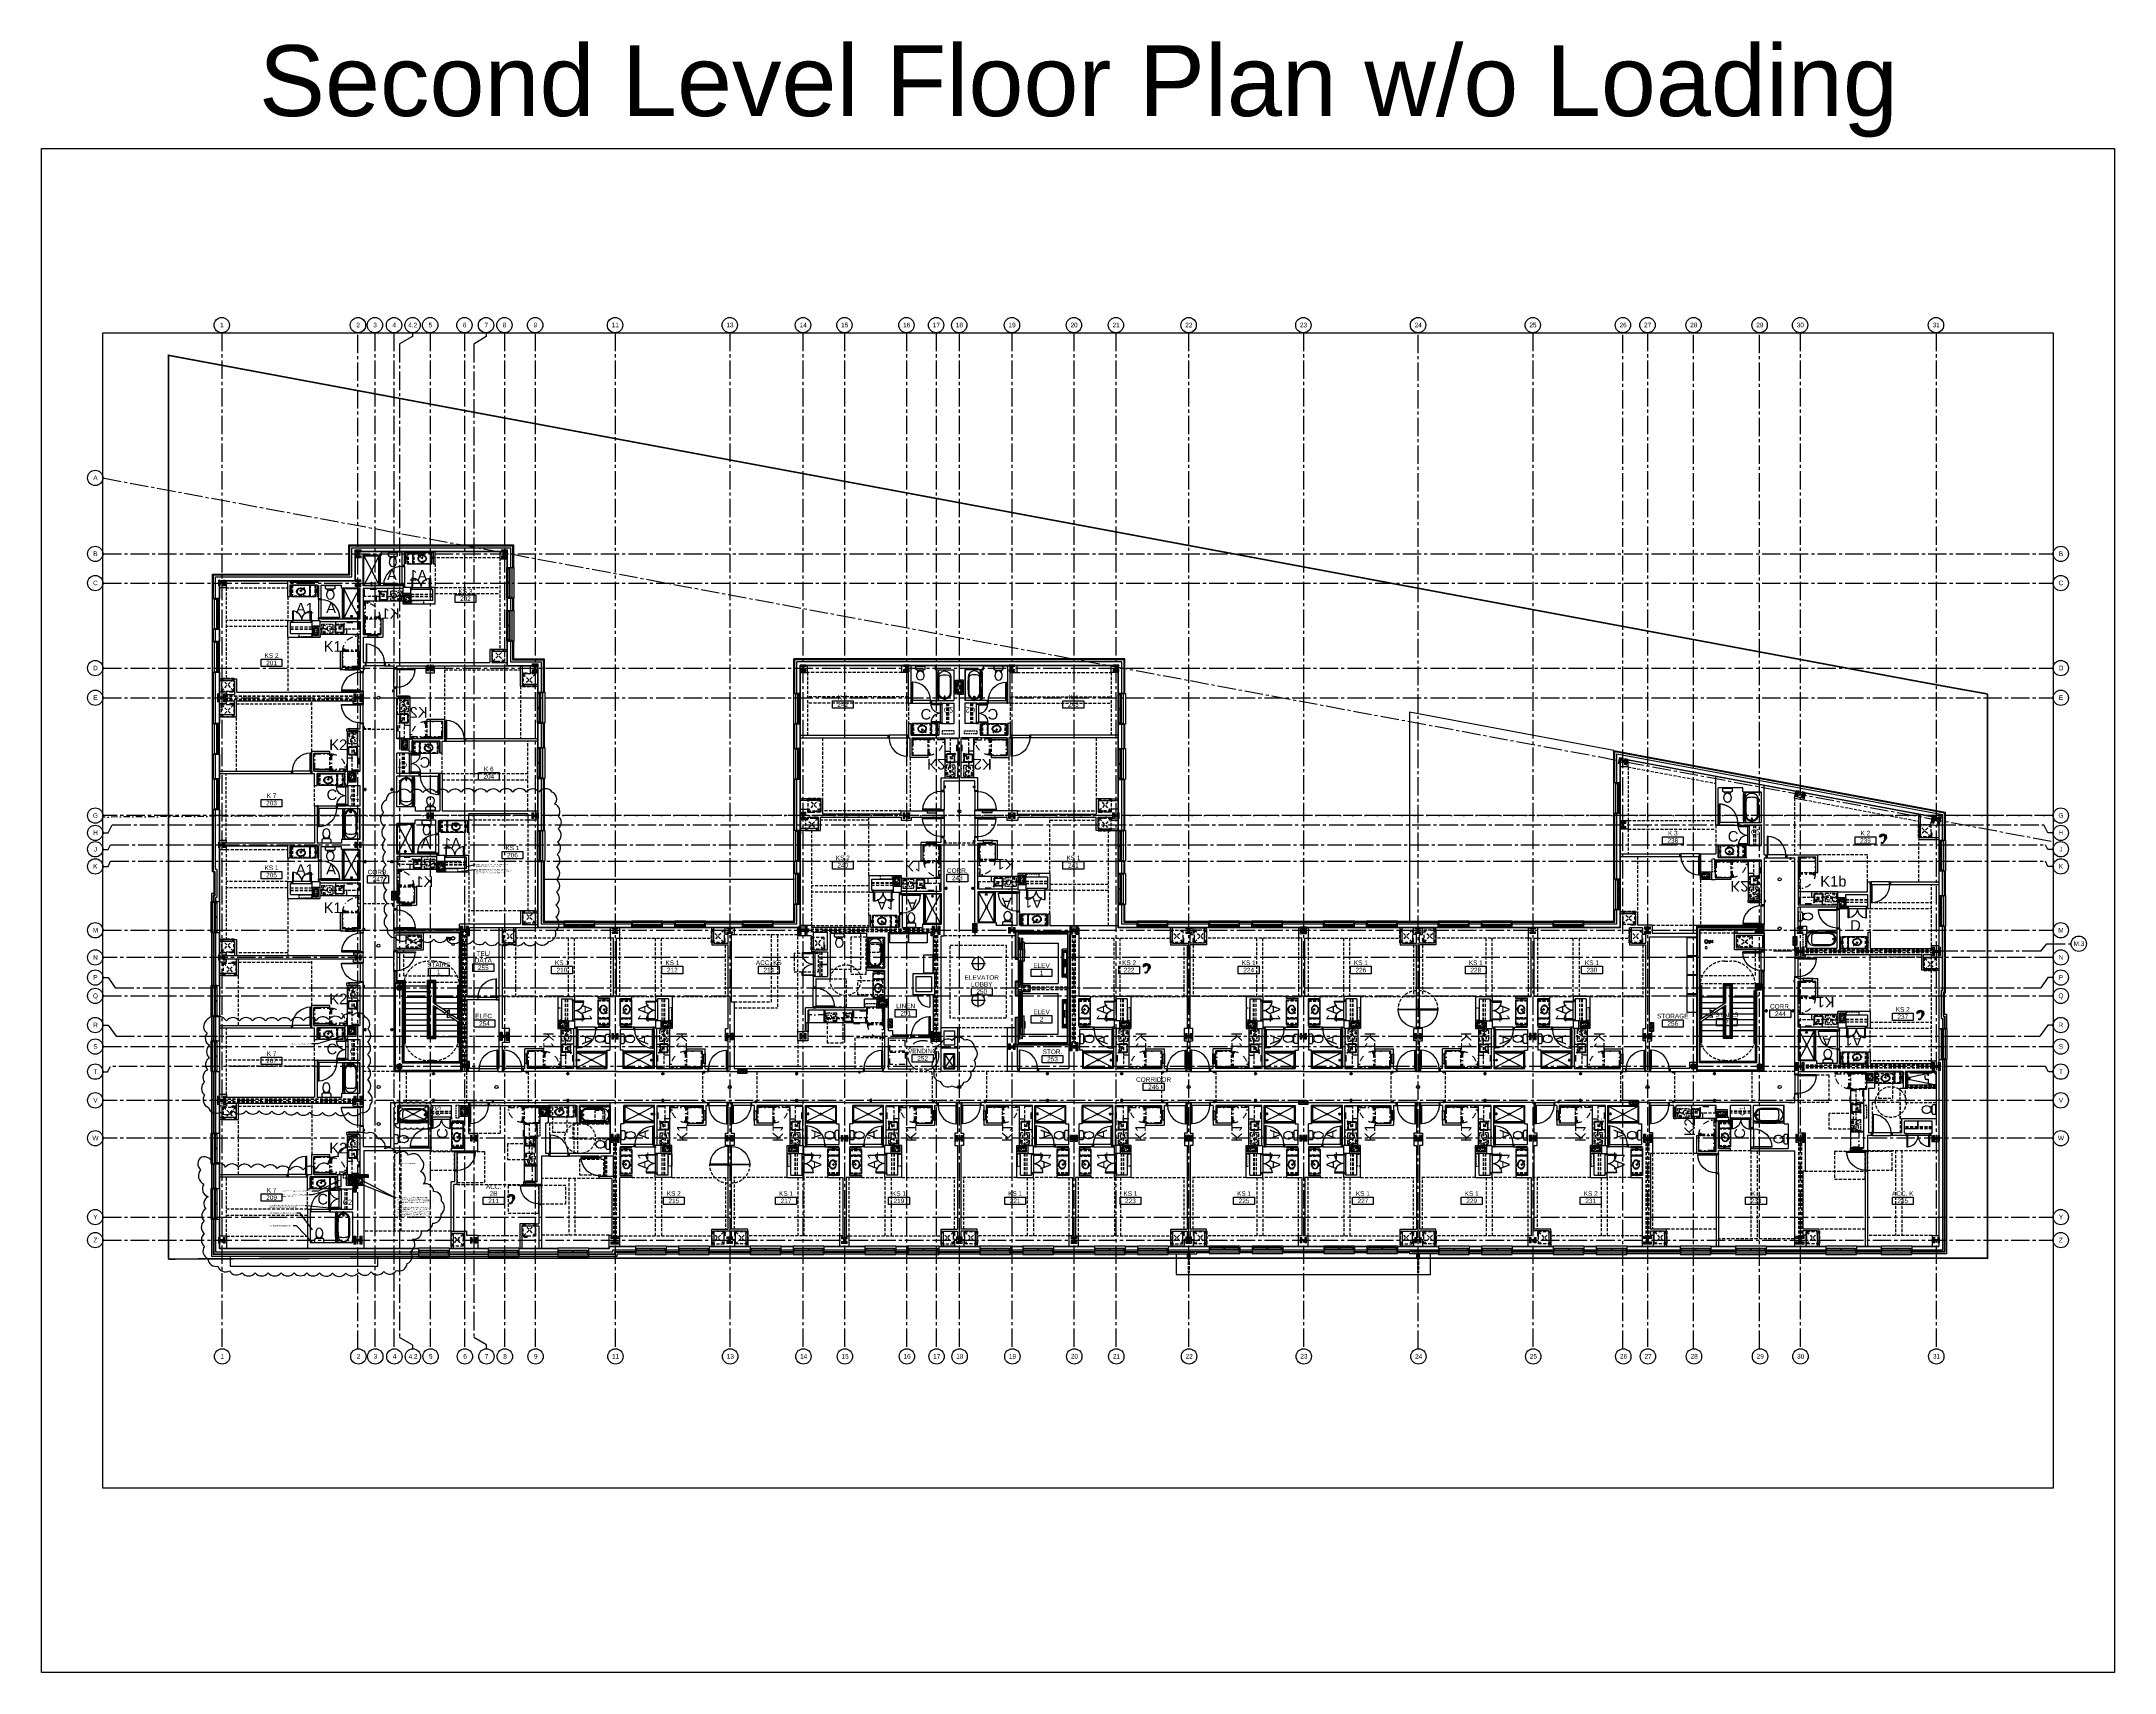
# Model space of a CAD drawing. Header units: inches. Extents: x -3700 to 348, y -844 to 2341.
import ezdxf
from ezdxf.enums import TextEntityAlignment as Align
from ezdxf.xclip import XClip

# ---------------------------------------------------------------- set-up
doc = ezdxf.new("R2010")
doc.units = ezdxf.units.IN
doc.header["$LTSCALE"] = 48
doc.header["$MEASUREMENT"] = 0
doc.header["$XCLIPFRAME"] = 0
for name, pattern in [('CENTER2', [1.125, 0.75, -0.125, 0.125, -0.125]), ('DASHDOT2', [0.5, 0.25, -0.125, 0, -0.125]), ('HIDDEN', [0.375, 0.25, -0.125]), ('HIDDEN2', [0.1875, 0.125, -0.0625]), ('PHANTOM2', [1.25, 0.625, -0.125, 0.125, -0.125, 0.125, -0.125])]:
    doc.linetypes.add(name, pattern=pattern)
doc.layers.get('0').update_dxf_attribs({"color": 253})
doc.layers.get('Defpoints').update_dxf_attribs({"color": 253})
doc.layers.add('A-ANNO-NPLT', color=253, linetype='Continuous', plot=False)
for name, color, linetype, lineweight in [('A-Anno-Revs', 253, 'Continuous', 25), ('A-Detl-Hatch', 253, 'Continuous', 18), ('S-Detl-Hatch', 253, 'Continuous', 18), ('S-Detl-Wide', 253, 'Continuous', 35)]:
    doc.layers.add(name, color=color, linetype=linetype, lineweight=lineweight)
for name, color, linetype in [('A-Clng Mtd Light Fixture', 253, 'Continuous'), ('A-Door', 253, 'Continuous'), ('A-Door-Head', 253, 'Continuous'), ('A-Eqpm', 253, 'Continuous'), ('A-Eqpm-NIC', 253, 'DASHDOT2'), ('A-Flor-ADA', 253, 'PHANTOM2'), ('A-Flor-Case', 253, 'Continuous'), ('A-Flor-Case-Hidden', 253, 'HIDDEN2'), ('A-Flor-Evtr', 253, 'Continuous'), ('A-Flor-Hral', 253, 'Continuous'), ('A-Flor-Outline', 253, 'Continuous'), ('A-Flor-Ovhd', 253, 'HIDDEN2'), ('A-Flor-Pattern', 253, 'Continuous'), ('A-Flor-Pfix', 253, 'Continuous'), ('A-Flor-Soffit', 253, 'HIDDEN2'), ('A-Flor-Spcl', 253, 'Continuous'), ('A-Flor-Strs', 253, 'Continuous'), ('A-Flor-Wall Mtd Fixture', 253, 'Continuous'), ('A-Glaz', 253, 'Continuous'), ('A-Glaz-Sill', 253, 'Continuous'), ('A-Grid(3-32)', 253, 'CENTER2'), ('A-HVAC', 253, 'HIDDEN2'), ('A-Roof-Below', 253, 'Continuous'), ('A-Site-Property', 253, 'PHANTOM2'), ('A-Tag-Rm(3-32)', 253, 'Continuous'), ('A-Wall-Full', 253, 'Continuous'), ('A-Wall-Hatch', 253, 'Continuous'), ('A-Wall-Hatch Interior', 253, 'Continuous'), ('Revision Cloud', 1, 'Continuous'), ('S-Grid-Iden', 253, 'Continuous'), ('Zoning Envelope', 253, 'DASHDOT2')]:
    doc.layers.add(name, color=color, linetype=linetype)
doc.layers.add('G-Anno-View', color=253, linetype='Continuous', lineweight=18, plot=False)
doc.styles.add('Arial_1', font='arial.ttf', dxfattribs={"height": 0.092206})
doc.styles.add('G1DIM', font='arial.ttf')
doc.styles.get("Standard").update_dxf_attribs({"font": 'arial.ttf'})
pattern_1 = [(45, (0, -4.865), (-1.591, 1.591), []), (45, (1.0607, -4.865), (-1.591, 1.591), [])]
pattern_2 = [(45, (-33700, -844.2572), (-0.08838834765, 0.08838834765), [])]

# ---------------------------------------------------------------- blocks, each defined once
blk = doc.blocks.new('*U39')
at = {"layer": 'A-Detl-Hatch'}
h = blk.add_hatch(dxfattribs=at)
h.set_pattern_fill('ANSI32', color=256, scale=6, style=0)
h.set_pattern_definition(pattern_1)
edge = h.paths.add_edge_path()
edge.add_line((3.98, -9.73), (3.98, -9.295))
edge.add_line((3.98, -9.295), (0.645, -9.295))
edge.add_arc((0.645, -8.795), 0.5, 180, 270, ccw=False)
edge.add_line((0.145, -8.795), (0.145, -0.935))
edge.add_arc((0.645, -0.935), 0.5, 90, 180, ccw=False)
edge.add_line((0.645, -0.435), (3.98, -0.435))
edge.add_line((3.98, -0.435), (3.98, 0))
edge.add_line((3.98, 0), (-3.98, 0))
edge.add_line((-3.98, 0), (-3.98, -0.435))
edge.add_line((-3.98, -0.435), (-0.645, -0.435))
edge.add_arc((-0.645, -0.935), 0.5, 0, 90, ccw=False)
edge.add_line((-0.145, -0.935), (-0.145, -8.795))
edge.add_arc((-0.645, -8.795), 0.5, -90, 0, ccw=False)
edge.add_line((-0.645, -9.295), (-3.98, -9.295))
edge.add_line((-3.98, -9.295), (-3.98, -9.73))
edge.add_line((-3.98, -9.73), (3.98, -9.73))
at = {"color": 0, "linetype": 'ByBlock'}
blk.add_lwpolyline([(3.98, -9.73), (3.98, -9.295), (0.645, -9.295, -0.41421356), (0.145, -8.795), (0.145, -0.935, -0.41421356), (0.645, -0.435), (3.98, -0.435), (3.98, 0), (-3.98, 0), (-3.98, -0.435), (-0.645, -0.435, -0.41421356), (-0.145, -0.935), (-0.145, -8.795, -0.41421356), (-0.645, -9.295), (-3.98, -9.295), (-3.98, -9.73)], format="xyb", close=True, dxfattribs=at)
blk = doc.blocks.new('*U30')
at = {"layer": 'A-Detl-Hatch'}
h = blk.add_hatch(dxfattribs=at)
h.set_pattern_fill('ANSI32', color=256, scale=6, style=0)
h.set_pattern_definition([(45, (-3, 0), (-1.591, 1.591), []), (45, (-1.9393, 0), (-1.591, 1.591), [])])
edge = h.paths.add_edge_path(flags=0)
edge.add_line((-2, -0.5), (2, -0.5))
edge.add_arc((2, -1), 0.5, 0, 90, ccw=False)
edge.add_line((2.5, -1), (2.5, -5))
edge.add_arc((2, -5), 0.5, -90, 0, ccw=False)
edge.add_line((2, -5.5), (-2, -5.5))
edge.add_arc((-2, -5), 0.5, 180, 270, ccw=False)
edge.add_line((-2.5, -5), (-2.5, -1))
edge.add_arc((-2, -1), 0.5, 90, 180, ccw=False)
edge = h.paths.add_edge_path(flags=0)
edge.add_line((-2, 0), (2, 0))
edge.add_arc((2, -1), 1, 0, 90, ccw=False)
edge.add_line((3, -1), (3, -5))
edge.add_arc((2, -5), 1, -90, 0, ccw=False)
edge.add_line((2, -6), (-2, -6))
edge.add_arc((-2, -5), 1, 180, 270, ccw=False)
edge.add_line((-3, -5), (-3, -1))
edge.add_arc((-2, -1), 1, 90, 180, ccw=False)
at = {"color": 0, "linetype": 'ByBlock'}
for points in [[(-2, 0), (2, 0, -0.414214), (3, -1), (3, -5, -0.414214), (2, -6), (-2, -6, -0.414214), (-3, -5), (-3, -1, -0.414214)], [(-2, -0.5), (2, -0.5, -0.414214), (2.5, -1), (2.5, -5, -0.414214), (2, -5.5), (-2, -5.5, -0.414214), (-2.5, -5), (-2.5, -1, -0.414214)]]:
    blk.add_lwpolyline(points, format="xyb", close=True, dxfattribs=at)
blk = doc.blocks.new('HSS 6X6')
at = {"layer": 'S-Detl-Hatch'}
blk.add_lwpolyline([(13836.9, -7384.9), (13840.9, -7384.9, -0.414214), (13843.9, -7387.9), (13843.9, -7391.9, -0.414214), (13840.9, -7394.9), (13836.9, -7394.9, -0.414214), (13833.9, -7391.9), (13833.9, -7387.9, -0.414214)], format="xyb", close=True, dxfattribs=at)
at = {"layer": 'S-Detl-Wide'}
blk.add_blockref('*U30', (13838.9, -7386.9), dxfattribs=at)
blk = doc.blocks.new('Column Bubble')
blk.add_circle((-0.004, -0.002), 0.156)
blk.add_attdef('XX', text='', height=0.0938).set_placement((0, 0), align=Align.MIDDLE_CENTER)
blk = doc.blocks.new('*U9')
at = {"layer": 'A-Detl-Hatch'}
h = blk.add_hatch(dxfattribs=at)
h.set_pattern_fill('ANSI32', color=256, scale=6, style=0)
h.set_pattern_definition(pattern_1)
edge = h.paths.add_edge_path()
edge.add_line((3.98, -9.73), (3.98, -9.295))
edge.add_line((3.98, -9.295), (0.645, -9.295))
edge.add_arc((0.645, -8.795), 0.5, 180, 270, ccw=False)
edge.add_line((0.145, -8.795), (0.145, -0.935))
edge.add_arc((0.645, -0.935), 0.5, 90, 180, ccw=False)
edge.add_line((0.645, -0.435), (3.98, -0.435))
edge.add_line((3.98, -0.435), (3.98, 0))
edge.add_line((3.98, 0), (-3.98, 0))
edge.add_line((-3.98, 0), (-3.98, -0.435))
edge.add_line((-3.98, -0.435), (-0.645, -0.435))
edge.add_arc((-0.645, -0.935), 0.5, 0, 90, ccw=False)
edge.add_line((-0.145, -0.935), (-0.145, -8.795))
edge.add_arc((-0.645, -8.795), 0.5, -90, 0, ccw=False)
edge.add_line((-0.645, -9.295), (-3.98, -9.295))
edge.add_line((-3.98, -9.295), (-3.98, -9.73))
edge.add_line((-3.98, -9.73), (3.98, -9.73))
at = {"color": 0, "linetype": 'ByBlock'}
blk.add_lwpolyline([(3.98, -9.73), (3.98, -9.295), (0.645, -9.295, -0.41421356), (0.145, -8.795), (0.145, -0.935, -0.41421356), (0.645, -0.435), (3.98, -0.435), (3.98, 0), (-3.98, 0), (-3.98, -0.435), (-0.645, -0.435, -0.41421356), (-0.145, -0.935), (-0.145, -8.795, -0.41421356), (-0.645, -9.295), (-3.98, -9.295), (-3.98, -9.73)], format="xyb", close=True, dxfattribs=at)
blk = doc.blocks.new('W10X33')
at = {"layer": 'S-Detl-Hatch'}
blk.add_lwpolyline([(13773.3, -7309.8), (13773.3, -7306.3), (13769.4, -7306.3), (13769.4, -7300.5), (13773.3, -7300.5), (13773.3, -7297), (13762.3, -7297), (13762.3, -7300.5), (13766.2, -7300.5), (13766.2, -7306.3), (13762.3, -7306.3), (13762.3, -7309.8)], close=True, dxfattribs=at)
at = {"layer": 'S-Detl-Wide'}
blk.add_blockref('*U9', (13767.8, -7298.5), dxfattribs=at)
blk = doc.blocks.new('*U10')
at = {"layer": 'A-Detl-Hatch'}
h = blk.add_hatch(dxfattribs=at)
h.set_pattern_fill('ANSI32', color=256, scale=6, style=0)
h.set_pattern_definition([(45, (0, -6.06), (-1.591, 1.591), []), (45, (1.0607, -6.06), (-1.591, 1.591), [])])
edge = h.paths.add_edge_path()
edge.add_line((6, -12.12), (6, -11.515))
edge.add_line((6, -11.515), (0.795, -11.515))
edge.add_arc((0.795, -10.915), 0.6, 180, 270, ccw=False)
edge.add_line((0.195, -10.915), (0.195, -1.205))
edge.add_arc((0.795, -1.205), 0.6, 90, 180, ccw=False)
edge.add_line((0.795, -0.605), (6, -0.605))
edge.add_line((6, -0.605), (6, 0))
edge.add_line((6, 0), (-6, 0))
edge.add_line((-6, 0), (-6, -0.605))
edge.add_line((-6, -0.605), (-0.795, -0.605))
edge.add_arc((-0.795, -1.205), 0.6, 0, 90, ccw=False)
edge.add_line((-0.195, -1.205), (-0.195, -10.915))
edge.add_arc((-0.795, -10.915), 0.6, 270, 360, ccw=False)
edge.add_line((-0.795, -11.515), (-6, -11.515))
edge.add_line((-6, -11.515), (-6, -12.12))
edge.add_line((-6, -12.12), (6, -12.12))
at = {"color": 0, "linetype": 'ByBlock'}
blk.add_lwpolyline([(6, -12.12), (6, -11.515), (0.795, -11.515, -0.41421356), (0.195, -10.915), (0.195, -1.205, -0.41421356), (0.795, -0.605), (6, -0.605), (6, 0), (-6, 0), (-6, -0.605), (-0.795, -0.605, -0.41421356), (-0.195, -1.205), (-0.195, -10.915, -0.41421356), (-0.795, -11.515), (-6, -11.515), (-6, -12.12)], format="xyb", close=True, dxfattribs=at)
blk = doc.blocks.new('W12X65')
at = {"layer": 'S-Detl-Hatch'}
blk.add_lwpolyline([(13860.6, -7310.3), (13860.6, -7305.7), (13854.8, -7305.7), (13854.8, -7298.8), (13860.6, -7298.8), (13860.6, -7294.2), (13844.6, -7294.2), (13844.6, -7298.8), (13850.4, -7298.8), (13850.4, -7305.7), (13844.6, -7305.7), (13844.6, -7310.3)], close=True, dxfattribs=at)
at = {"layer": 'S-Detl-Wide'}
blk.add_blockref('*U10', (13852.6, -7296.2), dxfattribs=at)
blk = doc.blocks.new('*U28')
at = {"layer": 'A-Detl-Hatch'}
h = blk.add_hatch(dxfattribs=at)
h.set_pattern_fill('ANSI32', color=256, scale=6, style=0)
h.set_pattern_definition([(45, (0, -6.125), (-1.591, 1.591), []), (45, (1.0607, -6.125), (-1.591, 1.591), [])])
edge = h.paths.add_edge_path()
edge.add_line((6.02, -12.25), (6.02, -11.58))
edge.add_line((6.02, -11.58), (0.815, -11.58))
edge.add_arc((0.815, -10.98), 0.6, 180, 270, ccw=False)
edge.add_line((0.215, -10.98), (0.215, -1.27))
edge.add_arc((0.815, -1.27), 0.6, 90, 180, ccw=False)
edge.add_line((0.815, -0.67), (6.02, -0.67))
edge.add_line((6.02, -0.67), (6.02, 0))
edge.add_line((6.02, 0), (-6.02, 0))
edge.add_line((-6.02, 0), (-6.02, -0.67))
edge.add_line((-6.02, -0.67), (-0.815, -0.67))
edge.add_arc((-0.815, -1.27), 0.6, 0, 90, ccw=False)
edge.add_line((-0.215, -1.27), (-0.215, -10.98))
edge.add_arc((-0.815, -10.98), 0.6, -90, 0, ccw=False)
edge.add_line((-0.815, -11.58), (-6.02, -11.58))
edge.add_line((-6.02, -11.58), (-6.02, -12.25))
edge.add_line((-6.02, -12.25), (6.02, -12.25))
at = {"color": 0, "linetype": 'ByBlock'}
blk.add_lwpolyline([(6.02, -12.25), (6.02, -11.58), (0.815, -11.58, -0.41421356), (0.215, -10.98), (0.215, -1.27, -0.41421356), (0.815, -0.67), (6.02, -0.67), (6.02, 0), (-6.02, 0), (-6.02, -0.67), (-0.815, -0.67, -0.41421356), (-0.215, -1.27), (-0.215, -10.98, -0.41421356), (-0.815, -11.58), (-6.02, -11.58), (-6.02, -12.25)], format="xyb", close=True, dxfattribs=at)
blk = doc.blocks.new('W12X72')
at = {"layer": 'A-Detl-Hatch'}
h = blk.add_hatch(dxfattribs=at)
h.set_pattern_fill('ANSI32', color=256, scale=6, style=0)
h.set_pattern_definition([(45, (14131.9965, -7302.1527), (-1.59099, 1.59099), []), (45, (14133.0572, -7302.1527), (-1.59099, 1.59099), [])])
edge = h.paths.add_edge_path()
edge.add_line((14114, -7308.3), (14114, -7307.6))
edge.add_line((14114, -7307.6), (14108.8, -7307.6))
edge.add_arc((14108.8, -7307), 0.6, 180, 270, ccw=False)
edge.add_line((14108.2, -7307), (14108.2, -7297.3))
edge.add_arc((14108.8, -7297.3), 0.6, 90, 180, ccw=False)
edge.add_line((14108.8, -7296.7), (14114, -7296.7))
edge.add_line((14114, -7296.7), (14114, -7296))
edge.add_line((14114, -7296), (14102, -7296))
edge.add_line((14102, -7296), (14102, -7296.7))
edge.add_line((14102, -7296.7), (14107.2, -7296.7))
edge.add_arc((14107.2, -7297.3), 0.6, 0, 90, ccw=False)
edge.add_line((14107.8, -7297.3), (14107.8, -7307))
edge.add_arc((14107.2, -7307), 0.6, -90, 0, ccw=False)
edge.add_line((14107.2, -7307.6), (14102, -7307.6))
edge.add_line((14102, -7307.6), (14102, -7308.3))
edge.add_line((14102, -7308.3), (14114, -7308.3))
at = {"layer": 'S-Detl-Hatch'}
blk.add_lwpolyline([(14116, -7310.3), (14116, -7305.6), (14110.2, -7305.6), (14110.2, -7298.7), (14116, -7298.7), (14116, -7294), (14100, -7294), (14100, -7298.7), (14105.8, -7298.7), (14105.8, -7305.6), (14100, -7305.6), (14100, -7310.3)], close=True, dxfattribs=at)
at = {"layer": 'S-Detl-Wide'}
blk.add_blockref('*U28', (14108, -7296), dxfattribs=at)
blk = doc.blocks.new('*U18')
at = {"layer": 'A-Detl-Hatch'}
h = blk.add_hatch(dxfattribs=at)
h.set_pattern_fill('ANSI32', color=256, scale=6, style=0)
h.set_pattern_definition([(45, (0, -4.96), (-1.591, 1.591), []), (45, (1.0607, -4.96), (-1.591, 1.591), [])])
edge = h.paths.add_edge_path()
edge.add_line((3.9925, -9.92), (3.9925, -9.39))
edge.add_line((3.9925, -9.39), (0.6575, -9.39))
edge.add_arc((0.6575, -8.89), 0.5, 180, 270, ccw=False)
edge.add_line((0.1575, -8.89), (0.1575, -1.03))
edge.add_arc((0.6575, -1.03), 0.5, 90, 180, ccw=False)
edge.add_line((0.6575, -0.53), (3.9925, -0.53))
edge.add_line((3.9925, -0.53), (3.9925, 0))
edge.add_line((3.9925, 0), (-3.9925, 0))
edge.add_line((-3.9925, 0), (-3.9925, -0.53))
edge.add_line((-3.9925, -0.53), (-0.6575, -0.53))
edge.add_arc((-0.6575, -1.03), 0.5, 0, 90, ccw=False)
edge.add_line((-0.1575, -1.03), (-0.1575, -8.89))
edge.add_arc((-0.6575, -8.89), 0.5, -90, 0, ccw=False)
edge.add_line((-0.6575, -9.39), (-3.9925, -9.39))
edge.add_line((-3.9925, -9.39), (-3.9925, -9.92))
edge.add_line((-3.9925, -9.92), (3.9925, -9.92))
at = {"color": 0, "linetype": 'ByBlock'}
blk.add_lwpolyline([(3.9925, -9.92), (3.9925, -9.39), (0.6575, -9.39, -0.414213562), (0.1575, -8.89), (0.1575, -1.03, -0.414213562), (0.6575, -0.53), (3.9925, -0.53), (3.9925, 0), (-3.9925, 0), (-3.9925, -0.53), (-0.6575, -0.53, -0.414213562), (-0.1575, -1.03), (-0.1575, -8.89, -0.414213562), (-0.6575, -9.39), (-3.9925, -9.39), (-3.9925, -9.92)], format="xyb", close=True, dxfattribs=at)
blk = doc.blocks.new('w10x39')
at = {"layer": 'S-Detl-Hatch'}
blk.add_lwpolyline([(13843.6, -7311.4), (13843.6, -7306.8), (13839.7, -7306.8), (13839.7, -7302), (13843.6, -7302), (13843.6, -7297.4), (13831.6, -7297.4), (13831.6, -7302), (13835.4, -7302), (13835.4, -7306.8), (13831.6, -7306.8), (13831.6, -7311.4)], close=True, dxfattribs=at)
at = {"layer": 'S-Detl-Wide'}
blk.add_blockref('*U18', (13837.6, -7299.4), dxfattribs=at)
blk = doc.blocks.new('*U19')
at = {"layer": 'A-Detl-Hatch'}
h = blk.add_hatch(dxfattribs=at)
h.set_pattern_fill('ANSI32', color=256, scale=6, style=0)
h.set_pattern_definition([(45, (0, -5.05), (-1.591, 1.591), []), (45, (1.0607, -5.05), (-1.591, 1.591), [])])
edge = h.paths.add_edge_path()
edge.add_line((4.01, -10.1), (4.01, -9.48))
edge.add_line((4.01, -9.48), (0.675, -9.48))
edge.add_arc((0.675, -8.98), 0.5, 180, 270, ccw=False)
edge.add_line((0.175, -8.98), (0.175, -1.12))
edge.add_arc((0.675, -1.12), 0.5, 90, 180, ccw=False)
edge.add_line((0.675, -0.62), (4.01, -0.62))
edge.add_line((4.01, -0.62), (4.01, 0))
edge.add_line((4.01, 0), (-4.01, 0))
edge.add_line((-4.01, 0), (-4.01, -0.62))
edge.add_line((-4.01, -0.62), (-0.675, -0.62))
edge.add_arc((-0.675, -1.12), 0.5, 0, 90, ccw=False)
edge.add_line((-0.175, -1.12), (-0.175, -8.98))
edge.add_arc((-0.675, -8.98), 0.5, -90, 0, ccw=False)
edge.add_line((-0.675, -9.48), (-4.01, -9.48))
edge.add_line((-4.01, -9.48), (-4.01, -10.1))
edge.add_line((-4.01, -10.1), (4.01, -10.1))
at = {"color": 0, "linetype": 'ByBlock'}
blk.add_lwpolyline([(4.01, -10.1), (4.01, -9.48), (0.675, -9.48, -0.41421356), (0.175, -8.98), (0.175, -1.12, -0.41421356), (0.675, -0.62), (4.01, -0.62), (4.01, 0), (-4.01, 0), (-4.01, -0.62), (-0.675, -0.62, -0.41421356), (-0.175, -1.12), (-0.175, -8.98, -0.41421356), (-0.675, -9.48), (-4.01, -9.48), (-4.01, -10.1)], format="xyb", close=True, dxfattribs=at)
blk = doc.blocks.new('W10X45')
at = {"layer": 'S-Detl-Hatch'}
blk.add_lwpolyline([(13921.9, -7311.4), (13921.9, -7306.7), (13918.1, -7306.7), (13918.1, -7301.9), (13921.9, -7301.9), (13921.9, -7297.3), (13909.9, -7297.3), (13909.9, -7301.9), (13913.7, -7301.9), (13913.7, -7306.7), (13909.9, -7306.7), (13909.9, -7311.4)], close=True, dxfattribs=at)
at = {"layer": 'S-Detl-Wide'}
blk.add_blockref('*U19', (13915.9, -7299.3), dxfattribs=at)
blk = doc.blocks.new('*U22')
at = {"layer": 'A-Detl-Hatch'}
h = blk.add_hatch(dxfattribs=at)
h.set_pattern_fill('ANSI32', color=256, scale=6, style=0)
h.set_pattern_definition([(45, (0, -6.03), (-1.591, 1.591), []), (45, (1.0607, -6.03), (-1.591, 1.591), [])])
edge = h.paths.add_edge_path()
edge.add_line((4.0225, -12.06), (4.0225, -11.485))
edge.add_line((4.0225, -11.485), (0.7675, -11.485))
edge.add_arc((0.7675, -10.885), 0.6, 180, 270, ccw=False)
edge.add_line((0.1675, -10.885), (0.1675, -1.175))
edge.add_arc((0.7675, -1.175), 0.6, 90, 180, ccw=False)
edge.add_line((0.7675, -0.575), (4.0225, -0.575))
edge.add_line((4.0225, -0.575), (4.0225, 0))
edge.add_line((4.0225, 0), (-4.0225, 0))
edge.add_line((-4.0225, 0), (-4.0225, -0.575))
edge.add_line((-4.0225, -0.575), (-0.7675, -0.575))
edge.add_arc((-0.7675, -1.175), 0.6, 0, 90, ccw=False)
edge.add_line((-0.1675, -1.175), (-0.1675, -10.885))
edge.add_arc((-0.7675, -10.885), 0.6, 270, 360, ccw=False)
edge.add_line((-0.7675, -11.485), (-4.0225, -11.485))
edge.add_line((-4.0225, -11.485), (-4.0225, -12.06))
edge.add_line((-4.0225, -12.06), (4.0225, -12.06))
at = {"color": 0, "linetype": 'ByBlock'}
blk.add_lwpolyline([(4.0225, -12.06), (4.0225, -11.485), (0.7675, -11.485, -0.414213562), (0.1675, -10.885), (0.1675, -1.175, -0.414213562), (0.7675, -0.575), (4.0225, -0.575), (4.0225, 0), (-4.0225, 0), (-4.0225, -0.575), (-0.7675, -0.575, -0.414213562), (-0.1675, -1.175), (-0.1675, -10.885, -0.414213562), (-0.7675, -11.485), (-4.0225, -11.485), (-4.0225, -12.06)], format="xyb", close=True, dxfattribs=at)
blk = doc.blocks.new('W12X45')
at = {"layer": 'S-Detl-Hatch'}
blk.add_lwpolyline([(14163.5, -7310), (14163.5, -7305.4), (14159.6, -7305.4), (14159.6, -7298.5), (14163.5, -7298.5), (14163.5, -7293.9), (14151.5, -7293.9), (14151.5, -7298.5), (14155.3, -7298.5), (14155.3, -7305.4), (14151.5, -7305.4), (14151.5, -7310)], close=True, dxfattribs=at)
at = {"layer": 'S-Detl-Wide'}
blk.add_blockref('*U22', (14157.5, -7295.9), dxfattribs=at)
blk = doc.blocks.new('*U15')
at = {"layer": 'A-Detl-Hatch'}
h = blk.add_hatch(dxfattribs=at)
h.set_pattern_fill('ANSI32', color=256, scale=6, style=0)
h.set_pattern_definition([(45, (0, -5.97), (-1.591, 1.591), []), (45, (1.0607, -5.97), (-1.591, 1.591), [])])
edge = h.paths.add_edge_path()
edge.add_line((4.0025, -11.94), (4.0025, -11.425))
edge.add_line((4.0025, -11.425), (0.7475, -11.425))
edge.add_arc((0.7475, -10.825), 0.6, 180, 270, ccw=False)
edge.add_line((0.1475, -10.825), (0.1475, -1.115))
edge.add_arc((0.7475, -1.115), 0.6, 90, 180, ccw=False)
edge.add_line((0.7475, -0.515), (4.0025, -0.515))
edge.add_line((4.0025, -0.515), (4.0025, 0))
edge.add_line((4.0025, 0), (-4.0025, 0))
edge.add_line((-4.0025, 0), (-4.0025, -0.515))
edge.add_line((-4.0025, -0.515), (-0.7475, -0.515))
edge.add_arc((-0.7475, -1.115), 0.6, 0, 90, ccw=False)
edge.add_line((-0.1475, -1.115), (-0.1475, -10.825))
edge.add_arc((-0.7475, -10.825), 0.6, -90, 0, ccw=False)
edge.add_line((-0.7475, -11.425), (-4.0025, -11.425))
edge.add_line((-4.0025, -11.425), (-4.0025, -11.94))
edge.add_line((-4.0025, -11.94), (4.0025, -11.94))
at = {"color": 0, "linetype": 'ByBlock'}
blk.add_lwpolyline([(4.0025, -11.94), (4.0025, -11.425), (0.7475, -11.425, -0.414213562), (0.1475, -10.825), (0.1475, -1.115, -0.414213562), (0.7475, -0.515), (4.0025, -0.515), (4.0025, 0), (-4.0025, 0), (-4.0025, -0.515), (-0.7475, -0.515, -0.414213562), (-0.1475, -1.115), (-0.1475, -10.825, -0.414213562), (-0.7475, -11.425), (-4.0025, -11.425), (-4.0025, -11.94)], format="xyb", close=True, dxfattribs=at)
blk = doc.blocks.new('W12X40')
at = {"layer": 'S-Detl-Hatch'}
blk.add_lwpolyline([(14080.9, -7310.3), (14080.9, -7305.8), (14077, -7305.8), (14077, -7298.9), (14080.9, -7298.9), (14080.9, -7294.3), (14068.9, -7294.3), (14068.9, -7298.9), (14072.7, -7298.9), (14072.7, -7305.8), (14068.9, -7305.8), (14068.9, -7310.3)], close=True, dxfattribs=at)
at = {"layer": 'S-Detl-Wide'}
blk.add_blockref('*U15', (14074.9, -7296.3), dxfattribs=at)
blk = doc.blocks.new('*U16')
at = {"layer": 'A-Detl-Hatch'}
h = blk.add_hatch(dxfattribs=at)
h.set_pattern_fill('ANSI32', color=256, scale=6, style=0)
h.set_pattern_definition([(45, (0, -4.99), (-1.591, 1.591), []), (45, (1.0607, -4.99), (-1.591, 1.591), [])])
edge = h.paths.add_edge_path()
edge.add_line((5, -9.98), (5, -9.42))
edge.add_line((5, -9.42), (0.67, -9.42))
edge.add_arc((0.67, -8.92), 0.5, 180, 270, ccw=False)
edge.add_line((0.17, -8.92), (0.17, -1.06))
edge.add_arc((0.67, -1.06), 0.5, 90, 180, ccw=False)
edge.add_line((0.67, -0.56), (5, -0.56))
edge.add_line((5, -0.56), (5, 0))
edge.add_line((5, 0), (-5, 0))
edge.add_line((-5, 0), (-5, -0.56))
edge.add_line((-5, -0.56), (-0.67, -0.56))
edge.add_arc((-0.67, -1.06), 0.5, 0, 90, ccw=False)
edge.add_line((-0.17, -1.06), (-0.17, -8.92))
edge.add_arc((-0.67, -8.92), 0.5, -90, 0, ccw=False)
edge.add_line((-0.67, -9.42), (-5, -9.42))
edge.add_line((-5, -9.42), (-5, -9.98))
edge.add_line((-5, -9.98), (5, -9.98))
at = {"color": 0, "linetype": 'ByBlock'}
blk.add_lwpolyline([(5, -9.98), (5, -9.42), (0.67, -9.42, -0.4142136), (0.17, -8.92), (0.17, -1.06, -0.4142136), (0.67, -0.56), (5, -0.56), (5, 0), (-5, 0), (-5, -0.56), (-0.67, -0.56, -0.4142136), (-0.17, -1.06), (-0.17, -8.92, -0.4142136), (-0.67, -9.42), (-5, -9.42), (-5, -9.98)], format="xyb", close=True, dxfattribs=at)
blk = doc.blocks.new('W10x49')
at = {"layer": 'S-Detl-Hatch'}
blk.add_lwpolyline([(14011.1, -7309.8), (14011.1, -7306.2), (14006.3, -7306.2), (14006.3, -7300.4), (14011.1, -7300.4), (14011.1, -7296.8), (13998.1, -7296.8), (13998.1, -7300.4), (14002.9, -7300.4), (14002.9, -7306.2), (13998.1, -7306.2), (13998.1, -7309.8)], close=True, dxfattribs=at)
at = {"layer": 'S-Detl-Wide'}
blk.add_blockref('*U16', (14004.6, -7298.3), dxfattribs=at)
blk = doc.blocks.new('*U40')
at = {"layer": 'A-Detl-Hatch'}
h = blk.add_hatch(dxfattribs=at)
h.set_pattern_fill('ANSI32', color=256, scale=6, style=0)
h.set_pattern_definition([(45, (0, -6.355), (-1.591, 1.591), []), (45, (1.0607, -6.355), (-1.591, 1.591), [])])
edge = h.paths.add_edge_path()
edge.add_line((6.08, -12.71), (6.08, -11.81))
edge.add_line((6.08, -11.81), (0.875, -11.81))
edge.add_arc((0.875, -11.21), 0.6, 180, 270, ccw=False)
edge.add_line((0.275, -11.21), (0.275, -1.5))
edge.add_arc((0.875, -1.5), 0.6, 90, 180, ccw=False)
edge.add_line((0.875, -0.9), (6.08, -0.9))
edge.add_line((6.08, -0.9), (6.08, 0))
edge.add_line((6.08, 0), (-6.08, 0))
edge.add_line((-6.08, 0), (-6.08, -0.9))
edge.add_line((-6.08, -0.9), (-0.875, -0.9))
edge.add_arc((-0.875, -1.5), 0.6, 0, 90, ccw=False)
edge.add_line((-0.275, -1.5), (-0.275, -11.21))
edge.add_arc((-0.875, -11.21), 0.6, -90, 0, ccw=False)
edge.add_line((-0.875, -11.81), (-6.08, -11.81))
edge.add_line((-6.08, -11.81), (-6.08, -12.71))
edge.add_line((-6.08, -12.71), (6.08, -12.71))
at = {"color": 0, "linetype": 'ByBlock'}
blk.add_lwpolyline([(6.08, -12.71), (6.08, -11.81), (0.875, -11.81, -0.41421356), (0.275, -11.21), (0.275, -1.5, -0.41421356), (0.875, -0.9), (6.08, -0.9), (6.08, 0), (-6.08, 0), (-6.08, -0.9), (-0.875, -0.9, -0.41421356), (-0.275, -1.5), (-0.275, -11.21, -0.41421356), (-0.875, -11.81), (-6.08, -11.81), (-6.08, -12.71)], format="xyb", close=True, dxfattribs=at)
blk = doc.blocks.new('W12x96')
at = {"layer": 'S-Detl-Hatch'}
blk.add_lwpolyline([(14545.1, -7310.3), (14545.1, -7305.4), (14539.3, -7305.4), (14539.3, -7298.5), (14545.1, -7298.5), (14545.1, -7293.6), (14529, -7293.6), (14529, -7298.5), (14534.8, -7298.5), (14534.8, -7305.4), (14529, -7305.4), (14529, -7310.3)], close=True, dxfattribs=at)
at = {"layer": 'S-Detl-Wide'}
blk.add_blockref('*U40', (14537, -7295.6), dxfattribs=at)
blk = doc.blocks.new('2ND FLOOR - STRUCTURAL GRID')
at = {"layer": 'A-Grid(3-32)'}
for p, q in [((8336.5, -7426), (8336.5, -9409.8)), ((8602.5, -9409.8), (8602.5, -7426)), ((8635.5, -7426), (8635.5, -9409.8)), ((8672.5, -7426), (8672.5, -9409.8)), ((8683.5, -7447.8), (8683.5, -9387.5)), ((8743.5, -7426), (8743.5, -9409.8)), ((8810.5, -7426), (8810.5, -9409.8)), ((8828.5, -7447.9), (8828.5, -9387.5)), ((8888.5, -7426), (8888.5, -9409.8)), ((8948.5, -7426), (8948.5, -9409.8)), ((9104.5, -7426), (9104.5, -9409.8)), ((9328.5, -7426), (9328.5, -9409.8)), ((9471.5, -7426), (9471.5, -9409.8)), ((9552.5, -7426), (9552.5, -9409.8)), ((9673.5, -7426), (9673.5, -9409.8)), ((9731.5, -7426), (9731.5, -9409.8)), ((9776.5, -7426), (9776.5, -9409.8)), ((9879.5, -7426), (9879.5, -9409.8)), ((10000.5, -7426), (10000.5, -9409.8)), ((10082.5, -7426), (10082.5, -9409.8)), ((10224.5, -7426), (10224.5, -9409.8)), ((10448.5, -7426), (10448.5, -9409.8)), ((10672.5, -9409.8), (10672.5, -7426)), ((10896.5, -7426), (10896.5, -9409.8)), ((11072.5, -9409.8), (11072.5, -7426)), ((11120.5, -7426), (11120.5, -9409.8)), ((11210.5, -9409.8), (11210.5, -7426)), ((11339.5, -9409.8), (11339.5, -7426)), ((11418.5, -7426), (11418.5, -9409.8)), ((11684.5, -7426), (11684.5, -9409.8)), ((8104.5, -7709.5), (11912.5, -8419.2)), ((8104.5, -7857.8), (11912.5, -7857.8)), ((8104.5, -7914.8), (11912.5, -7914.8)), ((8104.5, -8080.8), (11912.5, -8080.8)), ((8104.5, -8138.8), (11912.5, -8138.8)), ((11912.5, -8368.8), (8104.5, -8368.8)), ((8122.7, -8386.8), (11894.3, -8386.8)), ((8119.4, -8425.8), (11897.6, -8425.8)), ((8119.4, -8457.8), (11897.6, -8457.8)), ((8104.5, -8592.7), (11912.5, -8592.7)), ((11888.4, -8633.7), (11900.4, -8618.9)), ((11900.4, -8618.9), (11947.7, -8618.9)), ((11912.5, -8645.7), (8104.5, -8645.7)), ((11888.4, -8633.7), (11366, -8633.7)), ((8104.5, -8720.8), (11912.5, -8720.8)), ((8128.6, -8704.8), (11888.4, -8704.8)), ((8104.5, -8819.7), (11912.5, -8819.7)), ((8130.3, -8799.7), (11886.7, -8799.7)), ((11897.7, -8858.8), (8119.3, -8858.8)), ((11912.5, -8924.8), (8104.5, -8924.8)), ((11912.5, -8998.8), (8104.5, -8998.8)), ((8104.5, -9152.8), (11912.5, -9152.8)), ((8104.5, -9197.8), (11912.5, -9197.8))]:
    blk.add_line(p, q, dxfattribs=at)
for points in [[(8709.1, -7426.1), (8709.1, -7433.2), (8683.5, -7447.8)], [(8852.6, -7426), (8852.6, -7433.5), (8828.5, -7447.9)], [(8104.5, -8402.3), (8115, -8402.3), (8122.7, -8386.8)], [(11912.5, -8402.3), (11902, -8402.3), (11894.3, -8386.8)], [(8104.5, -8434.6), (8115, -8434.6), (8119.4, -8425.8)], [(8104.5, -8468), (8115, -8468), (8119.4, -8457.8)], [(11912.5, -8434.6), (11902, -8434.6), (11897.6, -8425.8)], [(11912.5, -8468), (11902, -8468), (11897.6, -8457.8)], [(8104.5, -8684.9), (8114.9, -8684.9), (8128.6, -8704.8)], [(11912.5, -8684.9), (11902.1, -8684.9), (11888.4, -8704.8)], [(8104.5, -8777.7), (8114.6, -8777.7), (8130.3, -8799.7)], [(11912.5, -8777.7), (11902.4, -8777.7), (11886.7, -8799.7)], [(8104.5, -8868.8), (8113.7, -8868.8), (8119.3, -8858.8)], [(11912.5, -8868.8), (11903.3, -8868.8), (11897.7, -8858.8)], [(8709.8, -9409.7), (8709.8, -9402.6), (8683.5, -9387.5)], [(8853.3, -9409.8), (8853.3, -9402.3), (8828.5, -9387.5)]]:
    blk.add_lwpolyline(points, dxfattribs=at)
at = {"layer": 'S-Detl-Wide', "linetype": 'HIDDEN2'}
for p, q in [((8342.6, -8135.8), (8595.4, -8135.8)), ((8342.6, -8141.8), (8595.4, -8141.8)), ((8808, -8858.6), (8808, -8592.9)), ((8813, -8858.6), (8813, -8592.9)), ((9477.6, -8590.2), (9725.4, -8590.2)), ((9477.6, -8595.2), (9725.4, -8595.2)), ((9729, -8592.9), (9729, -8799.6)), ((9734, -8592.9), (9734, -8799.6)), ((9998, -8592.9), (9998, -8819.6)), ((10003, -8592.9), (10003, -8819.6)), ((11678.4, -8631.2), (11424.6, -8631.2)), ((11678.4, -8636.2), (11424.6, -8636.2)), ((11678.4, -8856.3), (11424.6, -8856.3)), ((11678.4, -8861.3), (11424.6, -8861.3)), ((8597.4, -8922.3), (8342.6, -8922.3)), ((8597.4, -8927.3), (8342.6, -8927.3)), ((9102, -8998.9), (9102, -9191.7)), ((9107, -8998.9), (9107, -9191.7)), ((11118, -8998.9), (11118, -9191.7)), ((11123, -8998.9), (11123, -9191.7)), ((11416, -8998.9), (11416, -9191.7)), ((11421, -8998.9), (11421, -9191.7))]:
    blk.add_line(p, q, dxfattribs=at)
for name, p in [('W12X40', (-5472.4, -555.4)), ('W12X40', (-5186.4, -555.4)), ('W10X33', (-5165.3, -611.3)), ('W12X40', (-5126.4, -778.4)), ('W10X33', (-4296.3, -777.3)), ('W10X33', (-4094.3, -777.3)), ('W10X33', (-3888.3, -777.3)), ('W10X33', (-3685.3, -777.3)), ('W10X33', (-4296.3, -1065.3)), ('W10X33', (-4439.3, -1289.3)), ('W10X33', (-3543.3, -1289.3)), ('W10X33', (-3095.3, -1289.3)), ('W10X33', (-2871.3, -1289.3)), ('W12X65', (-4748.1, -1895.5)), ('W10X33', (-4439.3, -1894.3)), ('W10X33', (-4215.3, -1894.3)), ('W10X33', (-3991.3, -1894.3)), ('W10X33', (-3767.3, -1894.3)), ('W10X33', (-3543.3, -1894.3)), ('W12X65', (-2732.1, -1895.5)), ('W12X65', (-2434.1, -1895.5))]:
    blk.add_blockref(name, p)
for name, p, rotation in [('W10X33', (1033.1, -21682.6), 90), ('W10X33', (1440.1, -21848.6), 90), ('W12X65', (1034.3, -21991.3), 90), ('W12X65', (1300.3, -21991.3), 90), ('W12X40', (1314.8, -20761.2), 79.44166666666703), ('W10X33', (1440.1, -22136.6), 90), ('W10X33', (1645.1, -22136.6), 90), ('W10X33', (16976.9, 5399.1), 270), ('W10X33', (17182.9, 5399.1), 270), ('W10X33', (17385.9, 5399.1), 270), ('W12X65', (1967.6, -20656.8), 79.44166666666695), ('W10X33', (24840.3, -15690.2), 180), ('W10X33', (1033.1, -22193.6), 90), ('W10X33', (1299.1, -22193.6), 90), ('W12X65', (1508.3, -22445.3), 90), ('W10X33', (22872.3, -15896.2), 180), ('W12X65', (2169.3, -22445.3), 90), ('W12X65', (2429.3, -22445.3), 90), ('W10X33', (17182.9, 5175.1), 270), ('W12X65', (2698.3, -22445.3), 90), ('W10X33', (1033.1, -22413.6), 90), ('W10X33', (1299.1, -22413.6), 90), ('W12X65', (4116.3, -22486.3), 90), ('W12X65', (4382.3, -22486.3), 90), ('W12X72', (1586.3, -22907.7), 90), ('W10X33', (1801.1, -22567.6), 90), ('W10x49', (2025.2, -22804.4), 90), ('W10X33', (2168.1, -22567.6), 90), ('W12X65', (2429.3, -22652.3), 90), ('W10X33', (17527.9, 4968.1), 270), ('W10X33', (17751.9, 4968.1), 270), ('W10X33', (17975.9, 4968.1), 270), ('W10x49', (3593.2, -22804.4), 90), ('W10X33', (18423.9, 4968.1), 270), ('W12X65', (1508.3, -22711.3), 90), ('W12X65', (4116.3, -22711.3), 90), ('W12X65', (4382.3, -22711.3), 90), ('W12X65', (1034.3, -22777.3), 90), ('W12X65', (1300.3, -22777.3), 90), ('W10X33', (1525.1, -22766.6), 90), ('W12X65', (1802.3, -22851.3), 90), ('W10X33', (2025.1, -22766.6), 90), ('W10X33', (2249.1, -22766.6), 90), ('W10X33', (17079.9, 4769.1), 270), ('W12X65', (3818.3, -22851.3), 90), ('W12X65', (4116.3, -22851.3), 90), ('W10X33', (18987.9, 4769.1), 270), ('W10X33', (1033.1, -22965.6), 90), ('W12x96', (1300.6, -23734.8), 90), ('W10X33', (1525.1, -22965.6), 90), ('W10X33', (17751.9, 4570.1), 270), ('W10X33', (17975.9, 4570.1), 270), ('W10X33', (18199.9, 4570.1), 270), ('W10X33', (18987.9, 4570.1), 270)]:
    blk.add_blockref(name, p, dxfattribs=dict(rotation=rotation))
at = {"xscale": -1}
for name, p, rotation in [('W10X33', (17182.9, -22587.6), 270), ('W12X65', (2698.3, 5032.8), 90)]:
    blk.add_blockref(name, p, dxfattribs=dict(at, rotation=rotation))
at = {"layer": 'S-Detl-Wide', "rotation": 90}
for p in [(8331.6, -7914.8), (8331.6, -7914.8), (8331.6, -9197.8)]:
    blk.add_blockref('*U39', p, dxfattribs=at)
at = {"layer": 'S-Grid-Iden', "xscale": 96, "yscale": 96, "zscale": 96}
for p, values in [((8336.9, -7410.8), {'XX': '1'}), ((8602.9, -7410.8), {'XX': '2'}), ((8635.9, -7410.8), {'XX': '3'}), ((8673.3, -7410.9), {'XX': '4'}), ((8709.5, -7410.9), {'XX': '4.2'}), ((8743.9, -7410.8), {'XX': '5'}), ((8810.9, -7410.8), {'XX': '6'}), ((8853, -7410.8), {'XX': '7'}), ((8888.9, -7410.8), {'XX': '8'}), ((8948.9, -7410.8), {'XX': '9'}), ((9104.9, -7410.8), {'XX': '11'}), ((9328.9, -7410.8), {'XX': '13'}), ((9471.9, -7410.8), {'XX': '14'}), ((9552.9, -7410.8), {'XX': '15'}), ((9673.9, -7410.8), {'XX': '16'}), ((9731.9, -7410.8), {'XX': '17'}), ((9776.9, -7410.8), {'XX': '18'}), ((9879.9, -7410.8), {'XX': '19'}), ((10000.9, -7410.8), {'XX': '20'}), ((10082.9, -7410.8), {'XX': '21'}), ((10224.9, -7410.8), {'XX': '22'}), ((10448.9, -7410.8), {'XX': '23'}), ((10672.9, -7410.8), {'XX': '24'}), ((10896.9, -7410.8), {'XX': '25'}), ((11072.9, -7410.8), {'XX': '26'}), ((11120.9, -7410.8), {'XX': '27'}), ((11210.9, -7410.8), {'XX': '28'}), ((11339.9, -7410.8), {'XX': '29'}), ((11418.9, -7410.8), {'XX': '30'}), ((11684.2, -7410.8), {'XX': '31'}), ((8089.9, -7709.2), {'XX': 'A'}), ((8089.9, -7857.5), {'XX': 'B'}), ((11927.9, -7857.5), {'XX': 'B'}), ((8089.9, -7914.5), {'XX': 'C'}), ((11927.9, -7914.5), {'XX': 'C'}), ((8089.9, -8080.5), {'XX': 'D'}), ((11927.9, -8080.5), {'XX': 'D'}), ((8089.9, -8138.5), {'XX': 'E'}), ((11927.9, -8138.5), {'XX': 'E'}), ((8089.9, -8368.5), {'XX': 'G'}), ((11927.9, -8368.5), {'XX': 'G'}), ((8089.9, -8402.3), {'XX': 'H'}), ((8089.9, -8434.3), {'XX': 'J'}), ((11927.9, -8402.3), {'XX': 'H'}), ((11927.9, -8434.3), {'XX': 'J'}), ((8089.9, -8467.7), {'XX': 'K'}), ((11927.9, -8467.7), {'XX': 'K'}), ((8089.9, -8592.5), {'XX': 'M'}), ((11927.9, -8592.5), {'XX': 'M'}), ((11963.1, -8618.7), {'XX': 'M.3'}), ((8089.9, -8645.5), {'XX': 'N'}), ((11927.9, -8645.5), {'XX': 'N'}), ((8089.9, -8684.7), {'XX': 'P'}), ((11927.9, -8684.7), {'XX': 'P'}), ((8089.9, -8720.5), {'XX': 'Q'}), ((11927.9, -8720.5), {'XX': 'Q'}), ((8089.9, -8777.5), {'XX': 'R'}), ((11927.9, -8777.5), {'XX': 'R'}), ((8089.9, -8819.5), {'XX': 'S'}), ((11927.9, -8819.5), {'XX': 'S'}), ((8089.9, -8868.5), {'XX': 'T'}), ((11927.9, -8868.5), {'XX': 'T'}), ((8089.9, -8924.5), {'XX': 'V'}), ((11927.9, -8924.5), {'XX': 'V'}), ((8089.9, -8998.5), {'XX': 'W'}), ((11927.9, -8998.5), {'XX': 'W'}), ((8089.9, -9152.5), {'XX': 'Y'}), ((11927.9, -9152.5), {'XX': 'Y'}), ((8089.9, -9197.5), {'XX': 'Z'}), ((11927.9, -9197.5), {'XX': 'Z'}), ((8337.7, -9424.5), {'XX': '1'}), ((8603.7, -9424.5), {'XX': '2'}), ((8636.7, -9424.5), {'XX': '3'}), ((8674, -9424.6), {'XX': '4'}), ((8710.2, -9424.6), {'XX': '4.2'}), ((8744.7, -9424.5), {'XX': '5'}), ((8811.7, -9424.5), {'XX': '6'}), ((8853.7, -9424.5), {'XX': '7'}), ((8889.7, -9424.5), {'XX': '8'}), ((8949.7, -9424.5), {'XX': '9'}), ((9105.7, -9424.5), {'XX': '11'}), ((9329.7, -9424.5), {'XX': '13'}), ((9472.7, -9424.5), {'XX': '14'}), ((9553.7, -9424.5), {'XX': '15'}), ((9674.7, -9424.5), {'XX': '16'}), ((9732.7, -9424.5), {'XX': '17'}), ((9777.7, -9424.5), {'XX': '18'}), ((9880.7, -9424.5), {'XX': '19'}), ((10001.7, -9424.5), {'XX': '20'}), ((10083.7, -9424.5), {'XX': '21'}), ((10225.7, -9424.5), {'XX': '22'}), ((10449.7, -9424.5), {'XX': '23'}), ((10673.7, -9424.5), {'XX': '24'}), ((10897.7, -9424.5), {'XX': '25'}), ((11073.7, -9424.5), {'XX': '26'}), ((11121.7, -9424.5), {'XX': '27'}), ((11211.7, -9424.5), {'XX': '28'}), ((11340.7, -9424.5), {'XX': '29'}), ((11419.7, -9424.5), {'XX': '30'}), ((11684.9, -9424.5), {'XX': '31'})]:
    blk.add_blockref('Column Bubble', p, dxfattribs=at).add_auto_attribs(values)
at = {"layer": 'S-Grid-Iden'}
for name, p, rotation in [('W12X45', (1646, -20907), 79.44166666666386), ('w10x39', (17304.9, 4838.8), 270), ('W10X45', (2920.2, -22914.6), 90), ('w10x39', (3144.1, -22836.3), 90), ('w10x39', (3368.1, -22836.3), 90), ('W10X45', (3592.2, -22914.6), 90)]:
    blk.add_blockref(name, p, dxfattribs=dict(at, rotation=rotation))
for name, p in [('w10x39', (-3389.1, -1288.3)), ('w10x39', (-2717.1, -1288.3)), ('HSS 6X6', (-2499.5, -1202.8)), ('HSS 6X6', (-5155.5, -1314.8)), ('HSS 6X6', (-2499.5, -1314.8)), ('HSS 6X6', (-5155.5, -1468.8)), ('HSS 6X6', (-2628.5, -1468.8)), ('HSS 6X6', (-2499.5, -1468.8)), ('HSS 6X6', (-2499.5, -1468.8))]:
    blk.add_blockref(name, p, dxfattribs=at)
blk = doc.blocks.new('36in door')
blk.add_lwpolyline([(-1.5, -36), (0, -36), (0, 0), (-1.5, 0)], close=True)
blk.add_arc((0, 0), 36, 180, 270)
blk = doc.blocks.new('kitchen faucet')
for p, q in [((0.9, 0.4), (8.4, 0.4)), ((1, 0.1), (4, 0.1)), ((4, -0.1), (4, 0.1)), ((0.9, -0.4), (8.4, -0.4)), ((1, -0.1), (4, -0.1))]:
    blk.add_line(p, q)
blk.add_circle((0, 0), 1)
blk.add_arc((8.4, 0), 0.375, 270, 90)
blk = doc.blocks.new('kitchen sink')
blk.add_lwpolyline([(-14.9, -7, 0.143329), (-14, -7.2), (-3, -7.2, 0.414214), (-1.2, -5.5), (-1.2, 5.5, 0.414214), (-3, 7.2), (-14, 7.2, 0.414214), (-15.8, 5.5), (-15.8, -5.5, 0.143329), (-15.5, -6.4, 0.143329)], format="xyb")
blk.add_circle((-10.8, 0), 1.5)
at = {"layer": 'A-Flor-Case-Hidden'}
for p, q in [((-15.8, 8.5), (-17, 7.2)), ((-1.2, 8.5), (0, 7.2)), ((-16.6, -7.6), (-17, -7.2)), ((-15.8, -8.5), (-16.1, -8.1)), ((-1.2, -8.5), (0, -7.2))]:
    blk.add_line(p, q, dxfattribs=at)
for points in [[(-17, 7.2), (-17, -7.2)], [(-1.2, 8.5), (-15.8, 8.5)], [(0, -7.2), (0, 7.2)], [(-15.8, -8.5), (-1.2, -8.5)]]:
    blk.add_lwpolyline(points, dxfattribs=at)
at = {"rotation": 45.00000000000001}
blk.add_blockref('kitchen faucet', (-17.4, -8.9), dxfattribs=at)
blk = doc.blocks.new('cooktop')
at = {"ltscale": 0.5}
blk.add_lwpolyline([(-7.6, -21.5), (7.6, -21.5, 0.414214), (8.6, -20.5), (8.6, -1, 0.414214), (7.6, 0), (-7.6, 0, 0.414214), (-8.6, -1), (-8.6, -20.5, 0.414214)], format="xyb", close=True, dxfattribs=at)
for centre, radius in [((-3.3, -5.5), 3), ((-0.3, -15), 4.66), ((6.3, -3.4), 0.75), ((6.3, -6.2), 0.75)]:
    blk.add_circle(centre, radius, dxfattribs=at)
blk = doc.blocks.new('refrigerator')
blk.add_line((-30.125, 0), (-30.125, -29.5))
for points in [[(-32.125, -29.5), (0, -29.5), (0, 0), (-32.125, 0)], [(-59.625, -31.5), (-59.625, -29.5), (-30.125, -29.5), (-30.125, -31.5)], [(-34.125, -3.75), (-32.125, -3.75), (-32.125, -2.25), (-34.125, -2.25)]]:
    blk.add_lwpolyline(points, close=True)
blk.add_arc((-30.125, -29.5), 29.5, 90, 183.887442)
blk = doc.blocks.new('fridge cubby')
at = {"layer": 'A-Flor-Case'}
for p, q in [((-31, -31.5), (0, -31.5)), ((-31, -31.5), (-31, -34.5)), ((-30.25, -31.5), (-30.25, -34.5)), ((-30.25, -32.25), (0, -32.25))]:
    blk.add_line(p, q, dxfattribs=at)
at = {"layer": 'A-Flor-Ovhd'}
blk.add_line((-31, -31.5), (-31, 0.125), dxfattribs=at)
at = {"layer": 'A-Eqpm-NIC'}
blk.add_blockref('refrigerator', (-2, -0.875), dxfattribs=at)
blk = doc.blocks.new('ADA Kitchen')
at = {"layer": 'A-Eqpm-NIC'}
for points in [[(60.5, -8), (60.5, -32), (36.5, -32), (36.5, -8)], [(147.7, -14.9), (147.7, -30.2), (117.8, -30.2), (117.8, -14.9)]]:
    blk.add_lwpolyline(points, close=True, dxfattribs=at)
at = {"layer": 'A-Flor-Case'}
for p, q in [((34.5, -31), (34.5, -6)), ((34.5, -31), (149.3, -31)), ((116.2, -31), (116.2, -6)), ((117.8, -31), (117.8, -6)), ((147.8, -31), (147.8, -6)), ((149.3, -31), (149.3, -6))]:
    blk.add_line(p, q, dxfattribs=at)
at = {"layer": 'A-Flor-Case-Hidden'}
for p, q in [((61, -31), (61, -6)), ((61.7, -31), (61.7, -6))]:
    blk.add_line(p, q, dxfattribs=at)
at = {"layer": 'A-Flor-Ovhd'}
for q in [(34.5, -6), (116.2, -21)]:
    blk.add_line((34.5, -21), q, dxfattribs=at)
at = {"layer": 'A-Wall-Full'}
for p, q in [((0, 0), (34.5, 0)), ((0, -31), (0, 0)), ((34.5, -6), (34.5, 0)), ((34.5, -6), (149.3, -6))]:
    blk.add_line(p, q, dxfattribs=at)
at = {"extrusion": (0, 0, -1), "zscale": -1, "rotation": 90}
blk.add_blockref('fridge cubby', (-34.5, 0), dxfattribs=at)
at = {"layer": 'A-Eqpm-NIC', "extrusion": (0, 0, -1), "zscale": -1, "rotation": 270}
blk.add_blockref('cooktop', (-93.3, -20.2), dxfattribs=at)
at = {"layer": 'A-Flor-Pfix', "extrusion": (0, 0, -1), "zscale": -1, "rotation": 270}
blk.add_blockref('kitchen sink', (-71, -28.8), dxfattribs=at)
blk = doc.blocks.new('HVAC UNIT NICHE')
at = {"layer": 'A-Door-Head'}
blk.add_lwpolyline([(4, 0), (28.5, 0), (28.5, -3.8), (4, -3.8)], close=True, dxfattribs=at)
at = {"layer": 'A-HVAC'}
for p, q in [((4.2, 0), (28.2, -24)), ((4.2, -24), (28.2, 0))]:
    blk.add_line(p, q, dxfattribs=at)
for points in [[(3.2, 0), (29.2, 0), (29.2, 0.5), (3.2, 0.5)], [(4.2, -24), (28.2, -24), (28.2, 0), (4.2, 0)]]:
    blk.add_lwpolyline(points, close=True, dxfattribs=at)
for centre in [(21.1, -25), (23.7, -25), (26.4, -25)]:
    blk.add_circle(centre, 1, dxfattribs=at)
at = {"layer": 'A-Wall-Full'}
for p, q in [((4, 0), (0, 0)), ((4, -3.8), (4, 0)), ((28.5, 0), (33.2, 0)), ((28.5, -3.8), (28.5, 0)), ((33.2, 0), (33.2, -26)), ((4, -3.8), (0, -3.8)), ((28.5, -3.8), (29.5, -3.8)), ((29.5, -3.8), (29.5, -26))]:
    blk.add_line(p, q, dxfattribs=at)
blk = doc.blocks.new('Plumbing Chase')
at = {"layer": 'A-Flor-Outline', "linetype": 'HIDDEN2', "ltscale": 0.5}
blk.add_lwpolyline([(0.625, 0), (6.625, 0), (6.625, 24), (0.625, 24)], close=True, dxfattribs=at)
blk = doc.blocks.new('shower head')
for p, q in [((0.5, 0.2), (4.5, 0.2)), ((6, 1.5), (4.5, 1.5)), ((0.5, -0.2), (4.5, -0.2)), ((6, -1.5), (4.5, -1.5))]:
    blk.add_line(p, q)
blk.add_lwpolyline([(0, -1.1), (0.5, -1.1), (0.5, 1.1), (0, 1.1)], close=True)
at = {"extrusion": (0, 0, -1)}
for centre, start_param, end_param in [((4.5, 0), 4.878708, 10.826996), ((6, 0), 6.265998, 9.430839)]:
    blk.add_ellipse(centre, major_axis=(0, 1.5), ratio=0.483735, start_param=start_param, end_param=end_param, dxfattribs=at)
blk.add_open_spline([(4.5, 0.2), (4.5, 0.2), (4.5, 0.2), (4.5, 0.1), (4.5, 0), (4.5, 0), (4.5, -0.1), (4.5, -0.2), (4.5, -0.2), (4.5, -0.2)], degree=3, knots=[7.6339989, 7.6339989, 7.6339989, 7.6339989, 7.7552894, 7.7552894, 7.7552894, 7.9540134, 7.9540134, 7.9540134, 8.074038, 8.074038, 8.074038, 8.074038])
blk = doc.blocks.new('shower curtain rod')
for p, q in [((-59.8, 0), (-60, 0)), ((-59.8, -2.5), (-59.8, 0)), ((-0.2, 0), (0, 0)), ((-0.2, -2.5), (-0.2, 0)), ((-59.8, -2.5), (-60, -2.5)), ((-59.8, -0.8), (-58.9, -0.8)), ((-59.8, -1.8), (-59, -1.8)), ((-0.2, -0.8), (-1.1, -0.8)), ((-0.2, -1.8), (-1, -1.8)), ((-0.2, -2.5), (0, -2.5))]:
    blk.add_line(p, q)
for centre, radius, start, end in [((-30, 101.4), 107.1, 254.2934, 285.7066), ((-30, 101.3), 106.1, 254.2167, 285.7833)]:
    blk.add_arc(centre, radius, start, end)
blk = doc.blocks.new('tub plan')
for p, q in [((-0.1, -33.9), (59.8, -33.9)), ((0.1, -32.2), (0.1, -0.3)), ((0.2, -33.9), (0.2, -32.4)), ((59.4, -0.1), (0.3, -0.1)), ((2.2, -16.5), (2.2, -20)), ((59.6, -32.2), (59.6, -0.3)), ((59.6, -33.9), (59.6, -32.4))]:
    blk.add_line(p, q)
blk.add_circle((7.6, -18.2), 1.09)
for centre, radius, start, end in [((0.3, -0.3), 0.188, 90, 180), ((0.2, -32.2), 0.13, 180, 241.143), ((0.2, -33.7), 0.13, 246.6399, 270), ((29.9, 1136.1), 1170.4, 268.5496, 271.4504), ((14.4, -18.2), 12.2, 90, 171.7868), ((14.4, -18.2), 12.2, 188.2132, 270), ((14.5, -18.2), 10.6, 90, 180), ((14.5, -18.2), 10.6, 180, 270), ((30, -982.5), 976.6, 89.0832, 90.9168), ((30, 946), 976.6, 269.0832, 270.9168), ((29.8, -940.7), 933.2, 89.0622, 90.9378), ((29.8, 904.2), 933.2, 269.0622, 270.9378), ((45, -12.2), 4.5, 8.0478, 90), ((45, -24.3), 4.5, 270, 351.9522), ((45.6, -18.2), 12.2, 270, 90), ((2, -18.2), 48, 351.9522, 8.0478), ((59.4, -0.3), 0.188, 0, 90), ((59.5, -32.2), 0.13, 298.857, 0), ((59.8, -33.8), 0.06, 270, 0)]:
    blk.add_arc(centre, radius, start, end)
at = {"layer": 'A-Flor-Pfix'}
blk.add_blockref('shower head', (-0.1, -18.2), dxfattribs=at)
at = {"layer": 'A-Flor-Spcl'}
blk.add_blockref('shower curtain rod', (59.9, -28.6), dxfattribs=at)
blk = doc.blocks.new('Toiliet American Std Cadet Pro')
for p, q in [((0, 8.1), (0, -8.1)), ((5.8, 9.1), (1, 9.1)), ((6.8, 7.9), (6.8, 8.1)), ((7.5, 6.5), (7, 7.4)), ((7.7, -6), (7.7, 6)), ((1, -9.1), (5.8, -9.1)), ((6.8, -8.1), (6.8, -7.9)), ((7, -7.4), (7.5, -6.5))]:
    blk.add_line(p, q)
for centre, radius, start, end in [((1, 8.1), 1, 90, 180), ((5.8, 8.1), 1, 0, 90), ((7.8, 7.9), 1, 180, 212.4157), ((6.7, 6), 1, 0, 32.4157), ((10.9, 10.1), 4.91, 226.8784, 295.5831), ((1, -8.1), 1, 180, 270), ((5.8, -8.1), 1, 270, 0), ((7.8, -7.9), 1, 147.5844, 180), ((10.9, -10.1), 4.91, 64.417, 133.1217), ((6.7, -6), 1, 327.5844, 0)]:
    blk.add_arc(centre, radius, start, end)
for start_param, end_param in [(2.197169, 4.086017), (4.086017, 8.480354)]:
    blk.add_ellipse((18.4, 0), major_axis=(9.17, 0), ratio=0.762999, start_param=start_param, end_param=end_param)
blk = doc.blocks.new('wall sconce')
for p, q in [((-1, 0), (4.625, 0)), ((2, -2.625), (2, 2.625))]:
    blk.add_line(p, q)
blk.add_circle((2, 0), 1.875)
blk = doc.blocks.new('sink1915rear')
for p, q in [((-6, -4.5), (-3.6, -6.9)), ((-5.8, -4.4), (-4, -6.2)), ((-5.6, -4.2), (-3.8, -6.1)), ((-5.5, -4), (-3.1, -6.4)), ((-4, -6.2), (-3.8, -6.1)), ((-3.6, -6.9), (-3.1, -6.4))]:
    blk.add_line(p, q)
blk.add_circle((-6.3, -3.7), 0.938)
for points, knots in [([(-5.1, -5.5), (-5.2, -5.5), (-5.5, -5.8), (-6, -6.3), (-6.6, -7), (-7, -7.7), (-7.3, -8.4), (-7.5, -9.2), (-7.6, -9.9), (-7.5, -10.7), (-7.3, -11.5), (-7, -12.2), (-6.6, -12.9), (-6, -13.6), (-5.3, -14.3), (-4.5, -14.8), (-3.5, -15.3), (-2.4, -15.7), (-1.2, -15.9), (-0.4, -16), (0, -16)], [5.387657, 5.387657, 5.387657, 5.387657, 5.72094, 6.671915, 7.55893, 8.391939, 9.182354, 9.943851, 10.690053, 11.436458, 12.198524, 12.989815, 13.823917, 14.712127, 15.664288, 16.687236, 17.780855, 18.938437, 20.147416, 21.38303, 21.38303, 21.38303, 21.38303]), ([(0, -3.9), (-0.4, -3.9), (-1.2, -4), (-2.4, -4.2), (-3.5, -4.6), (-4.1, -4.9), (-4.4, -5.1)], [0, 0, 0, 0, 1.238365, 2.448444, 3.606048, 4.621257, 4.621257, 4.621257, 4.621257])]:
    blk.add_open_spline(points, degree=3, knots=knots)
for points in [[(0, -9.7), (-0.5, -9.6), (-0.9, -9.3), (-1.2, -8.9), (-1.2, -8.5), (-1.2, -8), (-0.9, -7.6), (-0.5, -7.3), (0, -7.2)], [(0, -7.6), (-0.3, -7.6), (-0.6, -7.8), (-0.8, -8.1), (-0.9, -8.5), (-0.8, -8.8), (-0.6, -9.1), (-0.3, -9.3), (0, -9.3)], [(0, -3.9), (1.2, -4), (2.4, -4.2), (3.5, -4.6), (4.5, -5.1), (5.3, -5.7), (6, -6.3), (6.6, -7), (7, -7.7), (7.3, -8.5), (7.5, -9.2), (7.5, -9.9), (7.5, -10.7), (7.3, -11.4), (7, -12.2), (6.6, -12.9), (6, -13.6), (5.3, -14.2), (4.5, -14.8), (3.5, -15.3), (2.4, -15.7), (1.2, -15.9), (0, -16)], [(0, -9.7), (0.5, -9.6), (0.9, -9.3), (1.2, -8.9), (1.3, -8.5), (1.2, -8), (0.9, -7.6), (0.5, -7.3), (0, -7.2)], [(0, -7.6), (0.3, -7.6), (0.6, -7.8), (0.8, -8.1), (0.9, -8.5), (0.8, -8.8), (0.6, -9.1), (0.3, -9.3), (0, -9.3)]]:
    blk.add_spline(points, degree=3)
at = {"layer": 'A-Flor-Case-Hidden', "linetype": 'HIDDEN2', "ltscale": 0.25, "extrusion": (0, 0, -1)}
blk.add_ellipse((0, -10), major_axis=(-8.56, 0), ratio=0.824818, dxfattribs=at)
blk = doc.blocks.new('41in Std Vanity')
at = {"layer": 'A-Flor-Case'}
for p, q in [((23, 53), (0, 53)), ((0.75, 5), (0.75, 53)), ((23, 5), (23, 53)), ((23, 5), (0, 5))]:
    blk.add_line(p, q, dxfattribs=at)
at = {"layer": 'A-Flor-Case-Hidden'}
for p, q in [((0, 52.25), (22, 52.25)), ((0, 51.5), (21.25, 51.5)), ((0, 50.75), (21.25, 50.75)), ((22, 5.75), (22, 52.125)), ((0, 17.875), (21.25, 17.875)), ((0, 17.125), (21.25, 17.125)), ((0, 16.375), (22, 16.375)), ((0, 7.25), (21.25, 7.25)), ((0, 6.5), (21.25, 6.5)), ((0, 5.75), (22, 5.75)), ((21.25, 17.125), (0.75, 17.125)), ((21.25, 16.375), (0.75, 16.375))]:
    blk.add_line(p, q, dxfattribs=at)
for points in [[(21.25, 50.75), (22, 50.75), (22, 52.25), (21.25, 52.25)], [(21.25, 17.875), (22, 17.875), (22, 16.375), (21.25, 16.375)], [(21.25, 7.25), (22, 7.25), (22, 5.75), (21.25, 5.75)]]:
    blk.add_lwpolyline(points, close=True, dxfattribs=at)
at = {"layer": 'A-Wall-Full'}
for p, q in [((0, 2), (0, 56)), ((0, 56), (23, 56)), ((23, 2), (0, 2))]:
    blk.add_line(p, q, dxfattribs=at)
at = {"layer": 'A-Flor-Pfix', "rotation": 90}
blk.add_blockref('sink1915rear', (2.736, 34.312), dxfattribs=at)
at = {"layer": 'A-Flor-Wall Mtd Fixture', "xscale": -1, "rotation": 90}
blk.add_blockref('wall sconce', (11.5, 56), dxfattribs=at)
at = {"layer": 'A-Flor-Wall Mtd Fixture', "rotation": 90}
blk.add_blockref('wall sconce', (11.5, 2), dxfattribs=at)
blk = doc.blocks.new('Suite Vanity and Bath 1')
at = {"layer": 'A-Door'}
for points in [[(6.9, 72.9), (4.9, 72.9), (4.9, 68), (6.9, 68)], [(44.9, 72.9), (42.9, 72.9), (42.9, 68), (44.9, 68)]]:
    blk.add_lwpolyline(points, close=True, dxfattribs=at)
at = {"layer": 'A-Door-Head'}
blk.add_lwpolyline([(6.9, 72.9), (42.9, 72.9), (42.9, 68), (6.9, 68)], close=True, dxfattribs=at)
at = {"layer": 'A-Flor-Soffit'}
blk.add_line((0, 72.9), (0, 112.9), dxfattribs=at)
at = {"layer": 'A-Wall-Full'}
for p, q in [((0, 112.9), (0, 135.9)), ((4.9, 135.9), (58.9, 135.9)), ((4.9, 112.9), (4.9, 135.9)), ((58.9, 112.9), (58.9, 135.9)), ((0, 112.9), (4.9, 112.9)), ((0, 72.9), (0, 0)), ((0, 72.9), (6.9, 72.9)), ((4.9, 68), (4.9, 0)), ((4.9, 68), (6.9, 68)), ((6.9, 68), (6.9, 72.9)), ((42.9, 68), (42.9, 72.9)), ((42.9, 72.9), (60.9, 72.9)), ((42.9, 68), (88.6, 68)), ((88.6, 8.1), (88.6, 68)), ((52.6, 0), (4.9, 0)), ((52.6, 8.1), (52.6, 0)), ((52.6, 8.1), (88.6, 8.1))]:
    blk.add_line(p, q, dxfattribs=at)
at = {"extrusion": (0, 0, -1), "zscale": -1, "rotation": 270}
blk.add_blockref('41in Std Vanity', (-60.9, 135.9), dxfattribs=at)
at = {"layer": 'A-Door', "extrusion": (0, 0, -1), "zscale": -1}
blk.add_blockref('36in door', (-6.9, 68), dxfattribs=at)
at = {"layer": 'A-Flor-Pfix', "extrusion": (0, 0, -1), "xscale": -1, "zscale": -1, "rotation": 90}
blk.add_blockref('tub plan', (-88.5, 67.9), dxfattribs=at)
at = {"layer": 'A-Flor-Pfix', "rotation": 90.00004864950782}
blk.add_blockref('Toiliet American Std Cadet Pro', (22.9, 0.8), dxfattribs=at)
at = {"layer": 'G-Anno-View', "insert": (23.4, 105), "char_height": 20.6, "width": 161.688, "attachment_point": 1, "style": 'G1DIM'}
blk.add_mtext('C', dxfattribs=at)
blk = doc.blocks.new('18in door')
blk.add_lwpolyline([(0, 0), (1.5, 0), (1.5, 18), (0, 18)], close=True)
blk.add_arc((0, 0), 18, 0, 90)
blk = doc.blocks.new('Suite Closet 2')
at = {"layer": 'A-Door'}
for points in [[(1, -25), (4.8, -25), (4.8, -23), (1, -23)], [(1, -61), (4.8, -61), (4.8, -63), (1, -63)]]:
    blk.add_lwpolyline(points, close=True, dxfattribs=at)
at = {"layer": 'A-Door-Head'}
blk.add_lwpolyline([(1, -25), (4.8, -25), (4.8, -61), (1, -61)], close=True, dxfattribs=at)
at = {"layer": 'A-Flor-Ovhd'}
for p, q in [((12.8, -63), (12.8, -23)), ((15.8, -63), (15.8, -23)), ((16.8, -63), (16.8, -23))]:
    blk.add_line(p, q, dxfattribs=at)
at = {"layer": 'A-Wall-Full'}
for p, q in [((1, -25), (4.8, -25)), ((3.8, -23), (27.7, -23)), ((4.8, -25), (4.8, -23)), ((4.8, -25), (4.8, -23)), ((27.7, -63), (27.7, -23)), ((1, -63), (1, -61)), ((1, -61), (4.8, -61)), ((3.8, -63), (27.7, -63)), ((4.8, -63), (4.8, -61))]:
    blk.add_line(p, q, dxfattribs=at)
at = {"layer": 'A-Door', "extrusion": (0, 0, -1), "zscale": -1, "rotation": 270}
blk.add_blockref('18in door', (-1, -25), dxfattribs=at)
at = {"layer": 'A-Door', "rotation": 90}
blk.add_blockref('18in door', (1, -61), dxfattribs=at)
at = {"layer": 'G-Anno-View', "insert": (7.8, -44.3), "char_height": 10.29, "width": 80.844, "attachment_point": 1, "style": 'G1DIM'}
blk.add_mtext('C2', dxfattribs=at)
blk = doc.blocks.new('Single 12x6 HVAC Shaft')
at = {"layer": 'A-Flor-Outline'}
blk.add_lwpolyline([(3.75, 17.75), (11.75, 17.75), (11.75, 3.75), (3.75, 3.75)], close=True, dxfattribs=at)
at = {"layer": 'A-HVAC'}
for p, q in [((4.75, 16.75), (10.75, 4.75)), ((4.75, 4.75), (10.75, 16.75))]:
    blk.add_line(p, q, dxfattribs=at)
blk.add_lwpolyline([(4.75, 16.75), (10.75, 16.75), (10.75, 4.75), (4.75, 4.75)], close=True, dxfattribs=at)
at = {"layer": 'A-Wall-Full'}
for points in [[(0, 21.5), (15.5, 21.5), (15.5, 0), (0, 0)], [(2.75, 18.75), (12.75, 18.75), (12.75, 2.75), (2.75, 2.75)]]:
    blk.add_lwpolyline(points, close=True, dxfattribs=at)
blk = doc.blocks.new('shower door')
at = {"layer": 'A-Flor-Case'}
for p, q in [((-31, -1), (-31, 0)), ((-29, 0), (-31, 0)), ((-29, -1), (-29, 0)), ((0, 0), (-2, 0)), ((-2, 0), (-2, -1)), ((-60, -1.3), (-58, -1.3)), ((-60, -2.3), (-58, -2.3)), ((-58, -2.3), (-58, -1.3)), ((-58, -1.8), (-31, -1.8)), ((-29, -1), (-31, -1)), ((-31, -1.3), (-29, -1.3)), ((-31, -2.3), (-31, -1.3)), ((-31, -2.3), (-29, -2.3)), ((-2, -0.5), (-29, -0.5)), ((-29, -1.3), (-29, -2.3)), ((0, -1), (-2, -1)), ((-2, -1), (0, -1))]:
    blk.add_line(p, q, dxfattribs=at)
blk = doc.blocks.new('30x34 shower')
at = {"layer": 'A-Flor-Pfix'}
for p, q in [((0, -34), (0, 0)), ((60, 0), (0, 0)), ((60, -34), (60, 0)), ((60, -34), (0, -34)), ((1.5, -3), (1.5, -29.5)), ((28.7, -16.2), (1.9, -1.9)), ((28.7, -17.8), (1.9, -30.6)), ((57, -1.5), (3, -1.5)), ((57, -31), (3, -31)), ((58.1, -1.9), (31.3, -16.2)), ((58.1, -30.6), (31.3, -17.8)), ((58.5, -3), (58.5, -29.5))]:
    blk.add_line(p, q, dxfattribs=at)
blk.add_circle((30, -17), 1.5, dxfattribs=at)
for centre, start, end in [((3, -3), 90, 180), ((3, -29.5), 180, 270), ((57, -3), 0, 90), ((57, -29.5), 270, 0)]:
    blk.add_arc(centre, 1.5, start, end, dxfattribs=at)
at = {"xscale": -1, "rotation": 179.9999999999999}
blk.add_blockref('shower door', (60, -34), dxfattribs=at)
at = {"layer": 'A-Flor-Pfix', "rotation": 180.0000000001253}
blk.add_blockref('shower head', (60, -16.5), dxfattribs=at)
blk = doc.blocks.new('HAND HELD HEAD')
for p, q in [((-6, 1.5), (-4.5, 1.5)), ((-2, 0.3), (-4.5, 0.3)), ((0, 0.3), (-0.9, 0.3)), ((-6, -1.5), (-4.5, -1.5)), ((-2, -0.2), (-4.5, -0.2)), ((0, -0.2), (-0.9, -0.2))]:
    blk.add_line(p, q)
blk.add_circle((-1.4, 0), 0.612)
for centre, major_axis, ratio, start_param, end_param in [((-6, 0), (0, 1.5), 0.483735, -0.017187, 3.147653), ((-4.5, 0), (0, 1.5), 0.483735, -1.404478, 4.543811), ((-3.3, 0.5), (-0.6, -1.95), 0.599472, 1.650919, 4.417675)]:
    blk.add_ellipse(centre, major_axis=major_axis, ratio=ratio, start_param=start_param, end_param=end_param)
for points, knots in [([(-4.5, 0.3), (-4.5, 0.2), (-4.5, 0.2), (-4.5, 0.1), (-4.5, 0), (-4.5, 0), (-4.5, -0.1), (-4.5, -0.2), (-4.5, -0.2), (-4.5, -0.2)], [7.6339989, 7.6339989, 7.6339989, 7.6339989, 7.7552894, 7.7552894, 7.7552894, 7.9540134, 7.9540134, 7.9540134, 8.074038, 8.074038, 8.074038, 8.074038]), ([(-2.3, 0.3), (-2.3, 0.3), (-2.3, 0.3), (-2.2, 0.7), (-2.2, 1.1), (-2.2, 1.6), (-2.3, 1.8), (-2.5, 2.1), (-2.6, 2.1), (-2.8, 2.2), (-3, 2.2), (-3.3, 2.1), (-3.4, 2), (-3.8, 1.6), (-3.9, 1.4), (-4, 1.2), (-4, 1.1), (-4, 1.1)], [7.900192, 7.900192, 7.900192, 7.900192, 7.953431, 7.953431, 8.532748, 8.532748, 8.976966, 8.976966, 9.421184, 9.421184, 9.865402, 9.865402, 10.30962, 10.30962, 10.753837, 10.753837, 10.765794, 10.765794, 10.765794, 10.765794])]:
    blk.add_open_spline(points, degree=3, knots=knots)
at = {"layer": 'Defpoints'}
blk.add_line((0, 0.3), (0, -0.2), dxfattribs=at)
blk = doc.blocks.new('24grabbarplan')
blk.add_line((1, 26.25), (0.75, 26.25))
for points in [[(0.5, 27, 0), (0, 27, 0)], [(0.5, 24, 0), (0, 24, 0)], [(0, 3, 0), (0.5, 3, 0)], [(0.5, 0, 0), (0, 0, 0)], [(0.75, 26.75, 0), (0.5, 27, 0)], [(0.75, 24.25, 0), (0.5, 24, 0)], [(0.75, 2.75, 0), (0.5, 3, 0)], [(0.75, 0.25, 0), (0.5, 0, 0)], [(0.75, 26.75, 0), (0.75, 24.25, 0)], [(1, 24.75, 0), (0.75, 24.75, 0)], [(0.75, 2.75, 0), (0.75, 0.25, 0)], [(0.75, 2.25, 0), (1, 2.25, 0)], [(1, 0.75, 0), (0.75, 0.75, 0)], [(1.5, 2.75, 0), (1.5, 24.25, 0)], [(3, 24.25, 0), (3, 2.75, 0)]]:
    blk.add_polyline3d(points)
for centre, radius, start, end in [((1, 24.25), 2, 0, 90), ((1, 24.25), 0.5, 0, 90), ((1, 2.75), 0.5, 270, 0), ((1, 2.75), 2, 270, 0)]:
    blk.add_arc(centre, radius, start, end)
blk = doc.blocks.new('grabbarsideelev')
for p, q in [((2.2, 2.2), (0.2, 2.2)), ((2.2, 0.7), (0.2, 0.7))]:
    blk.add_line(p, q)
blk.add_lwpolyline([(0, 3), (0.2, 3), (0.2, 0), (0, 0)])
blk.add_circle((2.2, 1.5), 0.75)
blk = doc.blocks.new('48grabbarplan')
blk.add_line((1, 44.25), (0.75, 44.25))
for points in [[(0.5, 45, 0), (0, 45, 0)], [(0.5, 42, 0), (0, 42, 0)], [(0.75, 44.75, 0), (0.5, 45, 0)], [(0.75, 42.25, 0), (0.5, 42, 0)], [(0.75, 44.75, 0), (0.75, 42.25, 0)], [(1, 42.75, 0), (0.75, 42.75, 0)], [(1.5, -3.25, 0), (1.5, 42.25, 0)], [(3, 42.25, 0), (3, -3.25, 0)], [(0, -3, 0), (0.5, -3, 0)], [(0.5, -6, 0), (0, -6, 0)], [(0.75, -3.25, 0), (0.5, -3, 0)], [(0.75, -5.75, 0), (0.5, -6, 0)], [(0.75, -3.25, 0), (0.75, -5.75, 0)], [(0.75, -3.75, 0), (1, -3.75, 0)], [(1, -5.25, 0), (0.75, -5.25, 0)]]:
    blk.add_polyline3d(points)
for centre, radius, start, end in [((1, 42.25), 2, 0, 90), ((1, 42.25), 0.5, 0, 90), ((1, -3.25), 2, 270, 0), ((1, -3.25), 0.5, 270, 0)]:
    blk.add_arc(centre, radius, start, end)
blk = doc.blocks.new('ADA Tub')
for p, q in [((-0.1, -33.9), (59.8, -33.9)), ((0.1, -32.2), (0.1, -0.3)), ((0.2, -33.9), (0.2, -32.4)), ((59.4, -0.1), (0.3, -0.1)), ((2.2, -16.5), (2.2, -18)), ((2.2, -18.5), (2.2, -20)), ((59.6, -32.2), (59.6, -0.3)), ((59.6, -33.9), (59.6, -32.4))]:
    blk.add_line(p, q)
for centre, radius, start, end in [((0.3, -0.3), 0.188, 90, 180), ((0.2, -32.2), 0.13, 180, 241.143), ((0.2, -33.7), 0.13, 246.6399, 270), ((29.9, 1136.1), 1170.4, 268.5496, 271.4504), ((14.4, -18.2), 12.2, 90, 171.7868), ((14.4, -18.2), 12.2, 188.2132, 270), ((14.5, -18.2), 10.6, 90, 178.6473), ((14.5, -18.2), 10.6, 181.3527, 270), ((7.6, -18.2), 1.09, 219.9093, 140.0696), ((30, -982.5), 976.6, 90.0955, 90.9168), ((30, 946), 976.6, 269.0832, 270.9168), ((29.8, -940.7), 933.2, 89.0622, 90.9378), ((29.8, 904.2), 933.2, 269.0622, 270.9378), ((30, -982.5), 976.6, 89.0832, 89.9195), ((45, -12.2), 4.5, 8.0478, 90), ((45, -24.3), 4.5, 270, 351.9522), ((45.6, -18.2), 12.2, 270, 90), ((2, -18.2), 48, 351.9522, 8.0478), ((59.4, -0.3), 0.188, 0, 90), ((59.5, -32.2), 0.13, 298.857, 0), ((59.8, -33.8), 0.06, 270, 0)]:
    blk.add_arc(centre, radius, start, end)
at = {"layer": 'A-Flor-Pfix'}
for points in [[(20.4, -1.1), (20.4, -0.1), (27.4, -0.1), (27.4, -1.1)], [(39.4, -1.1), (39.4, -0.1), (32.4, -0.1), (32.4, -1.1)]]:
    blk.add_lwpolyline(points, close=True, dxfattribs=at)
at = {"layer": 'A-Flor-Spcl'}
for points in [[(-0.1, -6), (-0.1, 0), (5.9, 0), (5.9, 0)], [(59.7, -6), (59.7, 0), (53.7, 0), (53.7, 0)]]:
    blk.add_lwpolyline(points, close=True, dxfattribs=at)
at = {"layer": 'A-Flor-Spcl', "linetype": 'HIDDEN2'}
blk.add_lwpolyline([(30.7, -32.8), (30.7, -10.8, -0.414214), (32.7, -8.8), (43.7, -8.8, -0.414214), (45.7, -10.8), (45.7, -32.8, -0.414214), (43.7, -34.8), (32.7, -34.8, -0.414214)], format="xyb", close=True, dxfattribs=at)
at = {"layer": 'A-Flor-Pfix'}
blk.add_blockref('shower head', (0.1, -18.2), dxfattribs=at)
at = {"layer": 'A-Flor-Pfix', "xscale": -1, "rotation": 270}
blk.add_blockref('HAND HELD HEAD', (29.9, -0.1), dxfattribs=at)
at = {"layer": 'A-Flor-Spcl'}
for name, p in [('24grabbarplan', (-0.1, -33.5)), ('shower curtain rod', (59.9, -28.6))]:
    blk.add_blockref(name, p, dxfattribs=at)
at = {"layer": 'A-Flor-Spcl', "xscale": -1, "rotation": 180}
blk.add_blockref('grabbarsideelev', (-0.1, -30.5), dxfattribs=at)
at = {"layer": 'A-Flor-Spcl', "rotation": 270}
blk.add_blockref('48grabbarplan', (10.4, -0.1), dxfattribs=at)
at = {"layer": 'A-Flor-Spcl', "xscale": -1}
blk.add_blockref('24grabbarplan', (59.9, -33.5), dxfattribs=at)
at = {"layer": 'A-Flor-Pfix', "char_height": 3.38, "width": 2.397, "attachment_point": 7, "rotation": 90, "style": 'G1DIM'}
for s, insert in [('D', (25.3, -4.9)), ('C', (37.6, -5.3))]:
    blk.add_mtext(s, dxfattribs=dict(at, insert=insert))
blk = doc.blocks.new('34in door offset')
blk.add_lwpolyline([(5489.3, 909.5), (5523.3, 909.5), (5523.3, 911), (5489.3, 911)], close=True)
blk.add_lwpolyline([(5523.3, 911), (5523.3, 909.5), (5524.8, 909.5)])
blk.add_arc((5525.9, 912.1), 36.6, 181.6617, 268.3383)
blk = doc.blocks.new('ADA 2BED BATH')
blk.add_line((137, -59), (137, -79.6))
at = {"layer": 'A-Door'}
for points in [[(19.3, -98.9), (17.3, -98.9), (17.3, -94), (19.3, -94)], [(57.3, -98.9), (55.3, -98.9), (55.3, -94), (57.3, -94)], [(115, -100.9), (118.8, -100.9), (118.8, -102.9), (115, -102.9)], [(115, -136.9), (118.8, -136.9), (118.8, -138.9), (115, -138.9)]]:
    blk.add_lwpolyline(points, close=True, dxfattribs=at)
at = {"layer": 'A-Door-Head'}
blk.add_lwpolyline([(19.3, -98.9), (55.3, -98.9), (55.3, -94), (19.3, -94)], close=True, dxfattribs=at)
at = {"layer": 'A-Flor-ADA', "linetype": 'HIDDEN2'}
for points in [[(19.3, -94), (19.3, -34), (73.3, -34), (73.3, -94)], [(24.8, -4), (24.8, -52), (52.8, -52), (52.8, -4)], [(65, -36), (137, -36), (137, -66), (65, -66)], [(66.7, -34), (137, -34), (137, -94), (66.7, -94)], [(76.9, -135.2), (124.9, -135.2), (124.9, -105.2), (76.9, -105.2)]]:
    blk.add_lwpolyline(points, close=True, dxfattribs=at)
blk.add_circle((78.2, -63.9), 30, dxfattribs=at)
at = {"layer": 'A-Flor-Case'}
blk.add_line((125.8, -98.9), (125.8, -138.9), dxfattribs=at)
at = {"layer": 'A-Flor-Case-Hidden'}
for p, q in [((128.8, -98.9), (128.8, -138.9)), ((129.8, -98.9), (129.8, -138.9))]:
    blk.add_line(p, q, dxfattribs=at)
at = {"layer": 'A-Flor-Soffit'}
blk.add_line((115, -142.6), (2.7, -142.6), dxfattribs=at)
at = {"layer": 'A-Wall-Full'}
for p, q in [((16.1, 0), (16.1, -34)), ((72.1, 0), (72.1, -34)), ((72.1, 0), (72.1, -34)), ((77, 0), (77, -34)), ((77, 0), (137, 0)), ((137, 0), (137, -94)), ((11.3, -94), (11.3, -34)), ((11.3, -34), (16.1, -34)), ((72.1, -34), (77, -34)), ((19.3, -98.9), (2.7, -98.9)), ((19.3, -94), (11.3, -94)), ((19.3, -94), (19.3, -98.9)), ((69.7, -94), (53.3, -94)), ((115, -98.9), (53.3, -98.9)), ((55.3, -94), (55.3, -98.9)), ((137, -94), (69.7, -94)), ((115, -98.9), (115, -102.9)), ((118.8, -102.9), (115, -102.9)), ((118.8, -98.9), (118.8, -102.9)), ((142.8, -98.9), (118.8, -98.9)), ((142.8, -98.9), (142.8, -138.9)), ((115, -136.9), (115, -142.6)), ((118.8, -136.9), (115, -136.9)), ((140.3, -142.6), (115, -142.6)), ((118.8, -136.9), (118.8, -138.9)), ((142.8, -138.9), (118.8, -138.9))]:
    blk.add_line(p, q, dxfattribs=at)
blk.add_blockref('Single 12x6 HVAC Shaft', (0, -21.5))
at = {"xscale": -1, "rotation": 90}
blk.add_blockref('41in Std Vanity', (72.1, 0), dxfattribs=at)
at = {"layer": 'A-Door', "extrusion": (0, 0, -1), "xscale": -1, "zscale": -1, "rotation": 180}
blk.add_blockref('36in door', (-19.3, -94), dxfattribs=at)
at = {"layer": 'A-Door'}
blk.add_blockref('34in door offset', (-5409.6, -1012.4), dxfattribs=at)
at = {"layer": 'A-Flor-Pfix', "extrusion": (0, 0, -1), "xscale": -1, "zscale": -1}
blk.add_blockref('ADA Tub', (-77.1, -0.1), dxfattribs=at)
at = {"layer": 'A-Flor-Pfix', "rotation": 180.0001459485158}
blk.add_blockref('Toiliet American Std Cadet Pro', (136.2, -76), dxfattribs=at)
blk = doc.blocks.new('ADA 2 Bedroom Suite')
at = {"layer": 'A-Door'}
for points in [[(206.5, 280.6), (208.5, 280.6), (208.5, 274.6), (206.5, 274.6)], [(244.5, 280.6), (246.5, 280.6), (246.5, 274.6), (244.5, 274.6)], [(178.7, 146), (178.7, 148), (183.5, 148), (183.5, 146)], [(343.3, 118.5), (343.3, 120.5), (348.2, 120.5), (348.2, 118.5)], [(343.3, 80.5), (343.3, 82.5), (348.2, 82.5), (348.2, 80.5)]]:
    blk.add_lwpolyline(points, close=True, dxfattribs=at)
at = {"layer": 'A-Door-Head'}
for points in [[(244.5, 280.6), (208.5, 280.6), (208.5, 274.6), (244.5, 274.6)], [(178.7, 184), (178.7, 148), (183.5, 148), (183.5, 184)], [(343.3, 118.5), (343.3, 82.5), (348.2, 82.5), (348.2, 118.5)]]:
    blk.add_lwpolyline(points, close=True, dxfattribs=at)
at = {"layer": 'A-Eqpm'}
for points in [[(335.4, 120.5), (317.4, 120.5), (317.4, 124), (335.4, 124)], [(336.4, 120.5), (316.4, 120.5), (316.4, 120), (336.4, 120)]]:
    blk.add_lwpolyline(points, close=True, dxfattribs=at)
at = {"layer": 'A-Flor-ADA', "linetype": 'HIDDEN2'}
for points in [[(208.5, 220.6), (268.5, 220.6), (268.5, 274.6), (208.5, 274.6)], [(130.7, 184), (130.7, 148), (178.7, 148), (178.7, 184)], [(183.5, 124), (237.5, 124), (237.5, 184), (183.5, 184)], [(330.1, 199.4), (282.1, 199.4), (282.1, 169.4), (330.1, 169.4)], [(283.3, 64.5), (343.3, 64.5), (343.3, 118.5), (283.3, 118.5)], [(348.2, 118.5), (348.2, 82.5), (396.2, 82.5), (396.2, 118.5)]]:
    blk.add_lwpolyline(points, close=True, dxfattribs=at)
at = {"layer": 'A-Flor-Soffit'}
for p, q in [((62.2, 29.2), (62.2, 186)), ((74.2, 29.2), (74.2, 186)), ((401.7, 132), (401.7, 21.2)), ((413.7, 132), (413.7, 21.2)), ((183.5, 120.5), (314.1, 120.5)), ((172, 29.2), (1.3, 29.2)), ((224.4, 20.7), (306.1, 20.7)), ((480.6, 21.2), (348.2, 21.2))]:
    blk.add_line(p, q, dxfattribs=at)
at = {"layer": 'A-Wall-Full'}
for p, q in [((54, 280.6), (496.4, 280.6)), ((54, 194.3), (54, 280.6)), ((206.5, 219.7), (206.5, 274.6)), ((208.5, 274.6), (206.5, 274.6)), ((208.5, 280.6), (207.6, 280.6)), ((208.5, 274.6), (208.5, 280.6)), ((244.5, 274.6), (244.5, 280.6)), ((244.5, 274.6), (417.6, 274.6)), ((482.4, 180.6), (482.4, 279.9)), ((206.5, 219.7), (224.4, 219.7)), ((224.4, 186), (224.4, 219.7)), ((1.3, 186), (1.3, -4)), ((60, 186), (1.3, 186)), ((178.7, 184), (178.7, 186)), ((178.7, 184), (183.5, 184)), ((183.5, 186), (224.4, 186)), ((183.5, 184), (183.5, 186)), ((348.2, 175.8), (348.2, 118.5)), ((178.7, 125.4), (172, 125.4)), ((172, 29.2), (172, 125.4)), ((183.5, 148), (178.7, 148)), ((178.7, 148), (178.7, 125.4)), ((183.5, 120.5), (183.5, 148)), ((339.4, 125.4), (313.4, 125.4)), ((313.4, 125.4), (313.4, 120.5)), ((485.7, 132), (485.7, 21.2)), ((183.5, 120.5), (176.9, 120.5)), ((176.9, 29.2), (176.9, 120.5)), ((347.6, 120.5), (313.4, 120.5)), ((343.3, 120.5), (343.3, 118.5)), ((343.3, 118.5), (348.2, 118.5)), ((343.3, 82.5), (348.2, 82.5)), ((343.3, 82.5), (343.3, 43.6)), ((348.2, 82.5), (348.2, -4)), ((306.1, 43.6), (306.1, -4)), ((312, 43.6), (306.1, 43.6)), ((341, 43.6), (343.3, 43.6)), ((201.7, 29.2), (198, 29.2)), ((198, 25.5), (198, -4)), ((201.7, 29.2), (201.7, 20.7)), ((224.4, 20.7), (201.7, 20.7)), ((224.4, 20.7), (224.4, -4)), ((312, 39.8), (310.1, 39.8)), ((310.1, 39.8), (310.1, -4)), ((341, 39.8), (343.3, 39.8)), ((343.3, 39.8), (343.3, -4)), ((480.6, -4), (480.6, 21.2)), ((480.6, 21.2), (485.7, 21.2))]:
    blk.add_line(p, q, dxfattribs=at)
for points in [[(67.9, 238.6), (67.9, 274.6), (127.9, 274.6), (127.9, 236.9)], [(0, 194.3), (0, 194.3), (54, 194.3)]]:
    blk.add_lwpolyline(points, dxfattribs=at)
at = {"xscale": -1, "rotation": 270}
for name, p in [('Suite Vanity and Bath 1', (59.9, 186)), ('Suite Closet 2', (195.9, 246.9))]:
    blk.add_blockref(name, p, dxfattribs=at)
for name, p in [('30x34 shower', (67.9, 274.6)), ('Plumbing Chase', (180.8, 250.6)), ('Single 12x6 HVAC Shaft', (187.9, 253.1)), ('ADA 2BED BATH', (345.4, 274.6)), ('Plumbing Chase', (339.4, 215.5))]:
    blk.add_blockref(name, p)
for name, p, rotation in [('ADA Kitchen', (345.4, 274.6), 270), ('HVAC UNIT NICHE', (172, -4), 90)]:
    blk.add_blockref(name, p, dxfattribs=dict(rotation=rotation))
ref = blk.add_blockref('HVAC UNIT NICHE', (341, 43.6), dxfattribs=dict(xscale=-1))
XClip(ref).set_block_clipping_path([(-0.6738588954, -26), (28.990999326, 2.7946465715)])
at = {"layer": 'A-Door', "extrusion": (0, 0, -1), "zscale": -1}
blk.add_blockref('36in door', (-208.5, 274.6), dxfattribs=at)
at = {"layer": 'A-Door', "extrusion": (0, 0, -1), "xscale": -1, "zscale": -1, "rotation": 270}
blk.add_blockref('36in door', (-183.5, 184), dxfattribs=at)
at = {"layer": 'A-Door', "extrusion": (0, 0, -1), "zscale": -1, "rotation": 90}
blk.add_blockref('36in door', (-343.3, 118.5), dxfattribs=at)
blk = doc.blocks.new('Studio Vanity and Closet Typ')
at = {"layer": 'A-Door'}
for points in [[(-50.5, -69), (-50.5, -72.8), (-52.5, -72.8), (-52.5, -69)], [(-14.5, -69), (-14.5, -72.8), (-12.5, -72.8), (-12.5, -69)]]:
    blk.add_lwpolyline(points, close=True, dxfattribs=at)
at = {"layer": 'A-Door-Head'}
blk.add_lwpolyline([(-50.5, -69), (-50.5, -72.8), (-14.5, -72.8), (-14.5, -69)], close=True, dxfattribs=at)
at = {"layer": 'A-Flor-Ovhd'}
for p, q in [((-12.6, -82), (-54.9, -82)), ((-12.6, -86), (-54.9, -86)), ((-12.6, -87), (-54.9, -87))]:
    blk.add_line(p, q, dxfattribs=at)
at = {"layer": 'A-Flor-Soffit'}
blk.add_line((-59.8, -23), (-59.8, -69), dxfattribs=at)
at = {"layer": 'A-Wall-Full'}
for p, q in [((-56, 0), (-56, -23)), ((0, 0), (0, -23)), ((-56, -23), (-59.8, -23)), ((-59.8, -69), (-50.5, -69)), ((-59.8, -101.6), (-59.8, -69)), ((-54.9, -72.8), (-50.5, -72.8)), ((-54.9, -94.4), (-54.9, -72.8)), ((-50.5, -69), (-50.5, -72.8)), ((-14.5, -69), (3, -69)), ((-14.5, -69), (-14.5, -72.8)), ((-12.5, -72.8), (-14.5, -72.8)), ((-12.5, -80.1), (-12.5, -72.8)), ((3, -101.6), (3, -69)), ((-59.8, -101.6), (3, -101.6)), ((-54.9, -94.4), (-12.5, -94.4))]:
    blk.add_line(p, q, dxfattribs=at)
at = {"xscale": -1}
for name, p, rotation in [('41in Std Vanity', (0, 0), 90), ('Plumbing Chase', (-37.8, -101.6), 270)]:
    blk.add_blockref(name, p, dxfattribs=dict(at, rotation=rotation))
blk.add_blockref('Single 12x6 HVAC Shaft', (3, -101.6), dxfattribs=at)
at = {"layer": 'A-Door'}
blk.add_blockref('18in door', (-50.5, -69), dxfattribs=at)
at = {"layer": 'A-Door', "xscale": -1}
blk.add_blockref('18in door', (-14.5, -69), dxfattribs=at)
at = {"layer": 'G-Anno-View', "insert": (-44.2, -34.9), "char_height": 20.58, "width": 161.688, "attachment_point": 1, "style": 'G1DIM'}
blk.add_mtext('A1', dxfattribs=at)
blk = doc.blocks.new('Studio Kitchen 1')
at = {"layer": 'A-Eqpm'}
for points in [[(-29.2, -99.8), (-9.2, -99.8), (-9.2, -100.3), (-29.2, -100.3)], [(-28.2, -99.8), (-10.2, -99.8), (-10.2, -96.3), (-28.2, -96.3)]]:
    blk.add_lwpolyline(points, close=True, dxfattribs=at)
at = {"layer": 'A-Eqpm-NIC'}
for points in [[(-47.9, -5.1), (-47.9, -20.4), (-77.8, -20.4), (-77.8, -5.1)], [(-2, -6.9), (-2, -30.9), (-26, -30.9), (-26, -6.9)]]:
    blk.add_lwpolyline(points, close=True, dxfattribs=at)
at = {"layer": 'A-Flor-Case'}
for p, q in [((-78, -29.9), (0, -29.9)), ((-3.1, -63.9), (-3.1, -94.9)), ((-3.1, -63.9), (-0.1, -63.9)), ((-3.1, -64.6), (-0.1, -64.6)), ((-2.4, -64.6), (-2.4, -94.9))]:
    blk.add_line(p, q, dxfattribs=at)
at = {"layer": 'A-Flor-Ovhd'}
for p, q in [((0, -19.9), (-77.8, -19.9)), ((-3.1, -63.9), (-34.7, -63.9))]:
    blk.add_line(p, q, dxfattribs=at)
at = {"layer": 'A-Wall-Full'}
for p, q in [((-78, -4.9), (0, -4.9)), ((-78, -30.1), (-78, -4.9)), ((0, -4.9), (0, -94.9)), ((-34.7, -63.9), (-38.5, -63.9)), ((-38.5, -63.9), (-38.5, -99.8)), ((-34.7, -63.9), (-34.7, -94.9)), ((0, -99.8), (-38.5, -99.8)), ((0, -94.9), (-34.7, -94.9))]:
    blk.add_line(p, q, dxfattribs=at)
at = {"layer": 'A-Eqpm-NIC', "extrusion": (0, 0, -1), "zscale": -1, "rotation": 270}
for name, p in [('cooktop', (74.8, -19.1)), ('refrigerator', (33.7, -92.9))]:
    blk.add_blockref(name, p, dxfattribs=at)
at = {"layer": 'A-Flor-Pfix', "extrusion": (0, 0, -1), "zscale": -1, "rotation": 270}
blk.add_blockref('kitchen sink', (40, -27.6), dxfattribs=at)
at = {"layer": 'G-Anno-View', "insert": (-71, -43.5), "char_height": 20.58, "width": 161.688, "attachment_point": 1, "style": 'G1DIM'}
blk.add_mtext('K1', dxfattribs=at)
blk = doc.blocks.new('Studio Bath 2')
at = {"layer": 'A-Door'}
for points in [[(-81, -22), (-81, -20), (-76.1, -20), (-76.1, -22)], [(-81, -60), (-81, -58), (-76.1, -58), (-76.1, -60)]]:
    blk.add_lwpolyline(points, close=True, dxfattribs=at)
at = {"layer": 'A-Door-Head'}
blk.add_lwpolyline([(-81, -22), (-81, -58), (-76.1, -58), (-76.1, -22)], close=True, dxfattribs=at)
at = {"layer": 'A-Wall-Full'}
for p, q in [((-81, -22), (-81, 6.1)), ((-76.1, -22), (-76.1, 6.1)), ((-76.1, 6.1), (-36, 6.1)), ((-76.1, 6.1), (-36, 6.1)), ((-36, 0), (-36, 6.1)), ((0, 0), (-36, 0)), ((0, -60), (0, 0)), ((-81, -22), (-76.1, -22)), ((-81, -58), (-81, -62.9)), ((-76.1, -58), (-81, -58)), ((-76.1, -58), (-76.1, -60)), ((-76.1, -58), (-76.1, -60)), ((-76.1, -60), (0, -60))]:
    blk.add_line(p, q, dxfattribs=at)
at = {"layer": 'A-Door', "xscale": -1, "rotation": 90}
blk.add_blockref('36in door', (-76.1, -58), dxfattribs=at)
at = {"layer": 'A-Flor-Pfix', "xscale": -1, "rotation": 90}
blk.add_blockref('Toiliet American Std Cadet Pro', (-58.1, 5.4), dxfattribs=at)
at = {"layer": 'A-Flor-Pfix', "extrusion": (0, 0, -1), "xscale": -1, "zscale": -1, "rotation": 90}
blk.add_blockref('30x34 shower', (0, 0), dxfattribs=at)
at = {"layer": 'G-Anno-View', "insert": (-66, -28), "char_height": 20.6, "width": 161.688, "attachment_point": 1, "style": 'G1DIM'}
blk.add_mtext('A', dxfattribs=at)
blk = doc.blocks.new('King Studio 3')
at = {"layer": 'A-Door'}
for points in [[(16, -214.4), (14, -214.4), (14, -220.4), (16, -220.4)], [(54, -214.4), (52, -214.4), (52, -220.4), (54, -220.4)]]:
    blk.add_lwpolyline(points, close=True, dxfattribs=at)
at = {"layer": 'A-Door-Head'}
blk.add_lwpolyline([(16, -214.4), (52, -214.4), (52, -220.4), (16, -220.4)], close=True, dxfattribs=at)
at = {"layer": 'A-Flor-Soffit'}
for p, q in [((276.9, -9.5), (148.6, -9.5)), ((276.9, -9.5), (276.9, -186.4)), ((150.8, -67.5), (276.9, -67.5)), ((150.8, -79.5), (276.9, -79.5))]:
    blk.add_line(p, q, dxfattribs=at)
at = {"layer": 'A-Wall-Full'}
for p, q in [((150.8, -21.5), (150.8, 4.6)), ((276.9, 2.6), (276.9, -11.5)), ((276.9, -11.5), (290.6, -11.5)), ((88, -94.7), (88, -100.1)), ((10, -164.4), (10, -214.4)), ((10, -214.4), (16, -214.4)), ((10, -220.4), (16, -220.4)), ((16, -220.4), (16, -214.4)), ((16, -220.4), (16, -214.4)), ((52, -220.4), (52, -214.4)), ((52, -214.4), (257.4, -214.4)), ((52, -220.4), (52, -214.4)), ((54, -214.4), (52, -214.4)), ((52, -220.4), (70, -220.4)), ((261.1, -214.4), (290.6, -214.4))]:
    blk.add_line(p, q, dxfattribs=at)
at = {"xscale": -1}
for name, p in [('Studio Bath 2', (10, -4.6)), ('Studio Vanity and Closet Typ', (91, 1.5)), ('Studio Kitchen 1', (10, -64.6)), ('HVAC UNIT NICHE', (290.6, -188.4))]:
    blk.add_blockref(name, p, dxfattribs=at)
at = {"layer": 'A-Door', "rotation": 180}
blk.add_blockref('36in door', (16, -214.4), dxfattribs=at)
blk = doc.blocks.new('Suite Kitchen 1')
at = {"layer": 'A-Eqpm'}
for points in [[(-3, 82.875), (-23, 82.875), (-23, 83.375), (-3, 83.375)], [(-4, 82.875), (-22, 82.875), (-22, 79.375), (-4, 79.375)]]:
    blk.add_lwpolyline(points, close=True, dxfattribs=at)
at = {"layer": 'A-Eqpm-NIC'}
for points in [[(-0.25, 47.875), (-15.5, 47.875), (-15.5, 77.75), (-0.25, 77.75)], [(-2, 2), (-26, 2), (-26, 26), (-2, 26)]]:
    blk.add_lwpolyline(points, close=True, dxfattribs=at)
at = {"layer": 'A-Flor-Case'}
for p, q in [((-25, 78), (-25, 0)), ((-59, 3.25), (-90, 3.25)), ((-59.75, 2.5), (-90, 2.5)), ((-59.75, 3.25), (-59.75, 0)), ((-59, 3.25), (-59, 0))]:
    blk.add_line(p, q, dxfattribs=at)
at = {"layer": 'A-Flor-Ovhd'}
for p, q in [((-15, 0), (-15, 77.75)), ((-59, 3.25), (-59, 34.875))]:
    blk.add_line(p, q, dxfattribs=at)
at = {"layer": 'A-Wall-Full'}
for p, q in [((-26, 82.875), (0, 82.875)), ((-26, 78), (-26, 82.875)), ((-26, 78), (0, 78)), ((0, 0), (0, 78)), ((-93.75, 0), (-93.75, 38.5)), ((-59, 38.5), (-93.75, 38.5)), ((-59, 34.75), (-90, 34.75)), ((-90, 0), (-90, 34.75)), ((-90, 0), (0, 0)), ((-59, 34.75), (-59, 38.5))]:
    blk.add_line(p, q, dxfattribs=at)
at = {"layer": 'A-Eqpm-NIC', "extrusion": (0, 0, -1), "zscale": -1}
for name, p in [('cooktop', (14.25, 74.75)), ('refrigerator', (88, 33.75))]:
    blk.add_blockref(name, p, dxfattribs=at)
at = {"layer": 'A-Flor-Pfix', "extrusion": (0, 0, -1), "zscale": -1}
blk.add_blockref('kitchen sink', (22.75, 40), dxfattribs=at)
at = {"layer": 'G-Anno-View', "insert": (-60.027, 61.887), "char_height": 20.5811, "width": 161.68767, "attachment_point": 1, "style": 'G1DIM'}
blk.add_mtext('K2', dxfattribs=at)
blk = doc.blocks.new('Suite Closet 1')
at = {"layer": 'A-Door'}
for points in [[(-27.7, -29.9), (-24, -29.9), (-24, -27.9), (-27.7, -27.9)], [(-27.7, -65.9), (-24, -65.9), (-24, -67.9), (-27.7, -67.9)]]:
    blk.add_lwpolyline(points, close=True, dxfattribs=at)
at = {"layer": 'A-Door-Head'}
blk.add_lwpolyline([(-27.7, -29.9), (-24, -29.9), (-24, -65.9), (-27.7, -65.9)], close=True, dxfattribs=at)
at = {"layer": 'A-Flor-Ovhd'}
for p, q in [((-15, -67.9), (-15, -27.9)), ((-12, -67.9), (-12, -27.9)), ((-11, -67.9), (-11, -27.9))]:
    blk.add_line(p, q, dxfattribs=at)
at = {"layer": 'A-Wall-Full'}
for p, q in [((-29.7, -27.9), (0, -27.9)), ((-27.7, -29.9), (-24, -29.9)), ((-24, -29.9), (-24, -27.9)), ((0, -67.9), (0, -27.9)), ((-27.7, -67.9), (-27.7, -65.9)), ((-27.7, -65.9), (-24, -65.9)), ((-24, -67.9), (-24, -65.9)), ((-24, -67.9), (0, -67.9))]:
    blk.add_line(p, q, dxfattribs=at)
for name, p in [('Single 12x6 HVAC Shaft', (-23.7, -21.5)), ('Plumbing Chase', (-30.4, -24.6))]:
    blk.add_blockref(name, p)
at = {"layer": 'A-Door', "extrusion": (0, 0, -1), "zscale": -1, "rotation": 270}
blk.add_blockref('18in door', (27.7, -29.9), dxfattribs=at)
at = {"layer": 'A-Door', "rotation": 90}
blk.add_blockref('18in door', (-27.7, -65.9), dxfattribs=at)
at = {"layer": 'G-Anno-View', "insert": (-19.9, -45.9), "char_height": 10.29, "width": 80.844, "attachment_point": 1, "style": 'G1DIM'}
blk.add_mtext('C1', dxfattribs=at)
blk = doc.blocks.new('King Suite 6')
at = {"layer": 'A-Door'}
for points in [[(0, 282.6), (0, 280.6), (6, 280.6), (6, 282.6)], [(0, 244.6), (0, 242.6), (6, 242.6), (6, 244.6)], [(99.7, 143.9), (101.8, 143.9), (101.8, 139), (99.7, 139)], [(137.8, 143.9), (139.8, 143.9), (139.8, 139), (137.8, 139)]]:
    blk.add_lwpolyline(points, close=True, dxfattribs=at)
at = {"layer": 'A-Door-Head'}
for points in [[(0, 244.6), (0, 280.6), (6, 280.6), (6, 244.6)], [(137.8, 143.9), (101.8, 143.9), (101.8, 139), (137.8, 139)]]:
    blk.add_lwpolyline(points, close=True, dxfattribs=at)
at = {"layer": 'A-Flor-Soffit'}
for p, q in [((99.7, 182.4), (99.7, 286.6)), ((99.7, 278.6), (247.4, 278.6)), ((247.4, 246.6), (247.4, 143.9)), ((261.6, 3.1), (261.6, 139)), ((94.6, 76), (261.6, 76)), ((94.6, 64), (261.6, 64))]:
    blk.add_line(p, q, dxfattribs=at)
at = {"layer": 'A-Wall-Full'}
for p, q in [((0, 286.6), (0, 280.6)), ((6, 280.6), (6, 286.6)), ((6, 286.6), (62.6, 286.6)), ((62.6, 286.6), (62.6, 272.9)), ((79.4, 272.9), (79.4, 286.6)), ((79.4, 286.6), (220.6, 286.6)), ((247.4, 272.6), (247.4, 286.6)), ((251.1, 272.6), (251.1, 286.6)), ((266.9, 272.6), (266.9, 286.6)), ((0, 280.6), (0, 281.5)), ((6, 280.6), (0, 280.6)), ((6, 244.6), (0, 244.6)), ((0, 244.6), (0, -6)), ((6, 226.8), (6, 244.6)), ((62.6, 272.9), (79.4, 272.9)), ((266.9, 272.6), (280.6, 272.6)), ((280.6, 143.9), (137.8, 143.9)), ((137.8, 143.9), (137.8, 139)), ((280.6, 139), (137.8, 139)), ((94.6, 3.1), (280.6, 3.1))]:
    blk.add_line(p, q, dxfattribs=at)
blk.add_lwpolyline([(94.6, 139), (101.8, 139), (101.8, 143.9), (99.7, 143.9)], dxfattribs=at)
at = {"rotation": 180}
blk.add_blockref('HVAC UNIT NICHE', (280.6, 246.6), dxfattribs=at)
at = {"xscale": -1}
for name, p in [('Suite Kitchen 1', (6, 143.9)), ('Suite Closet 1', (6, 143.9)), ('Suite Vanity and Bath 1', (94.6, 3.1))]:
    blk.add_blockref(name, p, dxfattribs=at)
at = {"layer": 'A-Door', "extrusion": (0, 0, -1), "xscale": -1, "zscale": -1}
for p, rotation in [((-6, 280.6), 270), ((-101.8, 143.9), 180)]:
    blk.add_blockref('36in door', p, dxfattribs=dict(at, rotation=rotation))
blk = doc.blocks.new('22in door')
blk.add_lwpolyline([(0, -22), (1.5, -22), (1.5, 0), (0, 0)], close=True)
blk.add_arc((0, 0), 22, 270, 0)
blk = doc.blocks.new('ADA STUDIO BATH')
at = {"layer": 'A-Door'}
for points in [[(30.1, -48.7), (33.9, -48.7), (33.9, -46.8), (30.1, -46.8)], [(30.1, -92.8), (33.9, -92.8), (33.9, -94.8), (30.1, -94.8)], [(30.1, -115.7), (30.1, -117.7), (35, -117.7), (35, -115.7)], [(30.1, -153.7), (30.1, -155.7), (35, -155.7), (35, -153.7)]]:
    blk.add_lwpolyline(points, close=True, dxfattribs=at)
at = {"layer": 'A-Door-Head'}
for points in [[(30.1, -92.8), (33.9, -92.8), (33.9, -48.7), (30.1, -48.7)], [(30.1, -153.7), (30.1, -117.7), (35, -117.7), (35, -153.7)]]:
    blk.add_lwpolyline(points, close=True, dxfattribs=at)
at = {"layer": 'A-Flor-ADA', "linetype": 'HIDDEN2'}
for points in [[(122.7, -80.2), (122.7, -9.9), (62.8, -9.9), (62.8, -80.2)], [(133.2, -90.2), (133.2, -18.2), (103.2, -18.2), (103.2, -90.2)], [(-7.4, -49.8), (-7.4, -85.8), (40.6, -85.8), (40.6, -49.8)], [(35, -153.7), (95, -153.7), (95, -99.7), (35, -99.7)], [(165.2, -130.5), (117.2, -130.5), (117.2, -102.5), (165.2, -102.5)]]:
    blk.add_lwpolyline(points, close=True, dxfattribs=at)
blk.add_circle((93, -101.9), 30, dxfattribs=at)
at = {"layer": 'A-Flor-Case'}
for p, q in [((42.9, -70.4), (42.9, -94.8)), ((42.9, -70.4), (57.9, -70.4)), ((42.9, -71.1), (57.9, -71.1))]:
    blk.add_line(p, q, dxfattribs=at)
at = {"layer": 'A-Flor-Case-Hidden'}
for p, q in [((45.9, -71.1), (45.9, -94.8)), ((46.9, -71.1), (46.9, -94.8))]:
    blk.add_line(p, q, dxfattribs=at)
at = {"layer": 'A-Flor-Ovhd'}
for p, q in [((42.9, -46.8), (42.9, -70.4)), ((45.9, -46.8), (45.9, -70.4)), ((46.9, -46.8), (46.9, -70.4))]:
    blk.add_line(p, q, dxfattribs=at)
at = {"layer": 'A-Wall-Full'}
for p, q in [((0, -15.7), (0, 0)), ((26.7, -15.7), (0, -15.7)), ((30.4, -8.4), (57.9, -8.4)), ((30.4, -15.9), (30.4, -8.4)), ((57.9, -43), (57.9, -8.4)), ((62.8, -9.9), (133.8, -9.9)), ((62.8, -9.9), (62.8, -99.6)), ((133.8, -9.9), (133.8, -18.2)), ((133.8, -18.2), (169.2, -18.2)), ((169.2, -18.2), (169.2, -78.2)), ((30.1, -46.8), (26.7, -46.8)), ((33.9, -48.7), (30.1, -48.7)), ((33.9, -46.8), (33.9, -48.7)), ((33.9, -46.8), (57.9, -46.8)), ((52.7, -43), (57.9, -43)), ((57.9, -46.8), (57.9, -94.8)), ((169.2, -78.2), (133.8, -78.2)), ((133.8, -83.1), (133.8, -78.2)), ((30.1, -92.8), (30.1, -117.7)), ((33.9, -92.8), (30.1, -92.8)), ((35, -117.7), (30.1, -117.7)), ((33.9, -92.8), (33.9, -94.8)), ((33.9, -94.8), (57.9, -94.8)), ((35, -99.6), (62.8, -99.6)), ((35, -99.6), (35, -117.7)), ((169.2, -83.1), (133.8, -83.1)), ((169.2, -83.1), (169.2, -139.1)), ((30.1, -155.7), (15.1, -155.7)), ((30.1, -153.7), (30.1, -155.7)), ((35, -153.7), (30.1, -153.7)), ((35, -153.7), (35, -155.7)), ((129.9, -155.7), (35, -155.7)), ((169.2, -139.1), (129.9, -139.1)), ((129.9, -155.7), (129.9, -139.1))]:
    blk.add_line(p, q, dxfattribs=at)
ref = blk.add_blockref('HVAC UNIT NICHE', (26.7, -13.5), dxfattribs=dict(xscale=-1, rotation=90))
XClip(ref).set_block_clipping_path([(2.25, -31.2055830098), (37.25, 1.5796836048)])
for name, p, rotation in [('41in Std Vanity', (169.2, -83.1), 179.9999999999644), ('Plumbing Chase', (130.5, -147.3), 270), ('Single 12x6 HVAC Shaft', (176.5, -154.6), 90)]:
    blk.add_blockref(name, p, dxfattribs=dict(rotation=rotation))
at = {"layer": 'A-Door', "rotation": 270}
blk.add_blockref('22in door', (30.1, -48.7), dxfattribs=at)
at = {"layer": 'A-Door', "extrusion": (0, 0, -1), "zscale": -1}
for name, p, rotation in [('22in door', (-30.1, -92.8), 90), ('36in door', (-35, -153.7), 270)]:
    blk.add_blockref(name, p, dxfattribs=dict(at, rotation=rotation))
at = {"layer": 'A-Flor-Pfix', "extrusion": (0, 0, -1)}
for name, p, zscale, rotation in [('Toiliet American Std Cadet Pro', (-80.8, -10.6), -0.9999999999999991, 270.0001459485158), ('ADA Tub', (-169.2, -78.1), -1, 90)]:
    blk.add_blockref(name, p, dxfattribs=dict(at, zscale=zscale, rotation=rotation))
blk = doc.blocks.new('ADA King Studio')
at = {"layer": 'A-Door'}
for points in [[(260.2, 0), (262.2, 0), (262.2, 6), (260.2, 6)], [(298.2, 0), (300.2, 0), (300.2, 6), (298.2, 6)]]:
    blk.add_lwpolyline(points, close=True, dxfattribs=at)
at = {"layer": 'A-Door-Head'}
blk.add_lwpolyline([(298.2, 0), (262.2, 0), (262.2, 6), (298.2, 6)], close=True, dxfattribs=at)
at = {"layer": 'A-Eqpm'}
for points in [[(153, 96.1), (153, 78.1), (149.5, 78.1), (149.5, 96.1)], [(153, 97.1), (153, 77.1), (153.5, 77.1), (153.5, 97.1)]]:
    blk.add_lwpolyline(points, close=True, dxfattribs=at)
at = {"layer": 'A-Flor-ADA', "linetype": 'HIDDEN2'}
for points in [[(220.9, 103.9), (220.9, 55.9), (190.9, 55.9), (190.9, 103.9)], [(298.2, 6), (298.2, 66), (244.2, 66), (244.2, 6)]]:
    blk.add_lwpolyline(points, close=True, dxfattribs=at)
at = {"layer": 'A-Flor-Soffit'}
for p, q in [((9.1, 267.6), (133, 267.6)), ((81, 267.6), (81, 136.4)), ((93, 267.6), (93, 124.4)), ((133, 78.1), (133, 264.9)), ((8.5, 136.4), (81, 136.4)), ((8.5, 124.4), (93, 124.4)), ((133, 59.9), (133, 6))]:
    blk.add_line(p, q, dxfattribs=at)
at = {"layer": 'A-Wall-Full'}
for p, q in [((3, 267.6), (3, 136.4)), ((3, 267.6), (9.1, 267.6)), ((9.1, 267.6), (9.1, 280.6)), ((3, 136.4), (8.5, 136.4)), ((8.5, 136.4), (8.5, 6)), ((148.1, 78.1), (148.1, 124.9)), ((302.2, 126.1), (302.2, 6)), ((153, 59.9), (153, 120.1)), ((153, 120.1), (153, 95.1)), ((153, 98.3), (153, 98.3)), ((133, 78.1), (148.1, 78.1)), ((133, 59.9), (133, 78.1)), ((153, 59.9), (133, 59.9)), ((0, 0), (262.2, 0)), ((8.5, 6), (262.2, 6)), ((262.2, 6), (262.2, 0)), ((298.2, 6), (302.2, 6)), ((298.2, 6), (298.2, 0)), ((298.2, 0), (305.9, 0))]:
    blk.add_line(p, q, dxfattribs=at)
blk.add_blockref('ADA STUDIO BATH', (133, 280.6))
at = {"extrusion": (0, 0, -1), "zscale": -1}
blk.add_blockref('ADA Kitchen', (-302.2, 126.1), dxfattribs=at)
at = {"rotation": 90}
blk.add_blockref('W10X33', (-7160.4, -13698.8), dxfattribs=at)
at = {"layer": 'A-Door', "extrusion": (0, 0, -1), "zscale": -1, "rotation": 180}
blk.add_blockref('36in door', (-298.2, 6), dxfattribs=at)
blk = doc.blocks.new('King Suite 7')
at = {"layer": 'A-Door'}
for points in [[(276, 275.9), (276, 273.9), (270, 273.9), (270, 275.9)], [(276, 237.9), (276, 235.9), (270, 235.9), (270, 237.9)], [(136.2, 143.7), (138.2, 143.7), (138.2, 138.9), (136.2, 138.9)], [(174.2, 143.7), (176.2, 143.7), (176.2, 138.9), (174.2, 138.9)]]:
    blk.add_lwpolyline(points, close=True, dxfattribs=at)
at = {"layer": 'A-Door-Head'}
for points in [[(276, 237.9), (276, 273.9), (270, 273.9), (270, 237.9)], [(174.2, 143.7), (138.2, 143.7), (138.2, 138.9), (174.2, 138.9)]]:
    blk.add_lwpolyline(points, close=True, dxfattribs=at)
at = {"layer": 'A-Flor-Soffit'}
for p, q in [((28.6, 274.9), (176.2, 274.9)), ((28.6, 143.7), (28.6, 249.9)), ((176.2, 182.3), (176.2, 280.1)), ((8.4, 9.1), (8.4, 138.9))]:
    blk.add_line(p, q, dxfattribs=at)
at = {"layer": 'A-Wall-Full'}
for p, q in [((276, 273.9), (276, 291.6)), ((-4.6, 275.9), (9.5, 275.9)), ((9.5, 280.9), (24.9, 280.9)), ((9.5, 275.9), (9.5, 280.9)), ((24.9, 275.9), (24.9, 280.9)), ((28.6, 275.9), (28.6, 280.9)), ((28.6, 280.9), (256.4, 280.9)), ((256.4, 275.9), (256.4, 280.9)), ((256.4, 275.9), (270, 275.9)), ((270, 273.9), (270, 275.9)), ((270, 273.9), (276, 273.9)), ((276, 282), (276, 273.9)), ((270, 237.9), (276, 237.9)), ((270, 226.6), (270, 237.9)), ((276, 0), (276, 237.9)), ((276, 237.9), (276, 7.7)), ((-4.6, 143.7), (138.2, 143.7)), ((-4.6, 138.9), (138.2, 138.9)), ((138.2, 143.7), (138.2, 138.9)), ((174.2, 143.7), (176.2, 143.7)), ((174.2, 143.7), (174.2, 138.9)), ((174.2, 138.9), (181.4, 138.9)), ((-4.6, 9.1), (8.4, 9.1)), ((8.4, 9.1), (8.4, 3)), ((181.4, 3), (8.4, 3))]:
    blk.add_line(p, q, dxfattribs=at)
at = {"xscale": -1, "rotation": 180}
blk.add_blockref('HVAC UNIT NICHE', (-4.6, 249.9), dxfattribs=at)
for name, p in [('Suite Kitchen 1', (270, 143.7)), ('Suite Vanity and Bath 1', (181.4, 3)), ('Suite Closet 1', (270, 143.7))]:
    blk.add_blockref(name, p)
at = {"layer": 'A-Door', "extrusion": (0, 0, -1), "zscale": -1, "rotation": 90}
blk.add_blockref('36in door', (-270, 273.9), dxfattribs=at)
at = {"layer": 'A-Door', "xscale": -1, "rotation": 180}
blk.add_blockref('36in door', (174.2, 143.7), dxfattribs=at)
blk = doc.blocks.new('King Studio 1- 05')
at = {"layer": 'A-Door'}
for points in [[(172.895, 6), (170.895, 6), (170.895, 0), (172.895, 0)], [(210.895, 6), (208.895, 6), (208.895, 0), (210.895, 0)]]:
    blk.add_lwpolyline(points, close=True, dxfattribs=at)
at = {"layer": 'A-Door-Head'}
blk.add_lwpolyline([(172.895, 6), (208.895, 6), (208.895, 0), (172.895, 0)], close=True, dxfattribs=at)
at = {"layer": 'A-Flor-Soffit'}
for p, q in [((9.1175, 267.54), (184.395, 267.54)), ((9.1175, 267.54), (9.1175, 146.75)), ((72, 146.75), (72, 267.54)), ((84, 146.75), (84, 267.54)), ((211, 146.75), (211, 247.375)), ((104.625, 146.75), (216.455, 146.75))]:
    blk.add_line(p, q, dxfattribs=at)
at = {"layer": 'A-Wall-Full'}
for p, q in [((3, 146.75), (3, 267.54)), ((3, 267.54), (9.1175, 267.54)), ((9.1175, 280.625), (9.1175, 267.54)), ((214.5675, 280.625), (188.58, 280.625)), ((210.895, 267.635), (210.895, 280.625)), ((210.895, 267.635), (217, 267.635)), ((210.895, 251.125), (217, 251.125)), ((210.895, 247.375), (217, 247.375)), ((217, 18.363125), (217, 267.635)), ((26, 146.75), (3, 146.75)), ((104.625, 84), (75.875, 84)), ((0, 0), (172.895, 0)), ((168.895, 6), (172.895, 6)), ((172.895, 0), (172.895, 6)), ((208.895, 0), (208.895, 6)), ((210.895, 6), (208.895, 6)), ((220, 0), (208.895, 0)), ((210.895, 18.363125), (210.895, 6)), ((217, 18.363125), (210.895, 18.363125))]:
    blk.add_line(p, q, dxfattribs=at)
at = {"xscale": -1, "rotation": 90}
for name, p in [('HVAC UNIT NICHE', (184.895, 280.625)), ('Studio Vanity and Closet Typ', (3, 87)), ('Studio Bath 2', (9.145, 6)), ('Studio Kitchen 1', (69.145, 6))]:
    blk.add_blockref(name, p, dxfattribs=at)
at = {"layer": 'A-Door', "xscale": -1, "rotation": 180}
blk.add_blockref('36in door', (208.895, 6), dxfattribs=at)
blk = doc.blocks.new('King Studio 1')
at = {"layer": 'A-Door'}
for points in [[(183, 6), (181, 6), (181, 0), (183, 0)], [(221, 6), (219, 6), (219, 0), (221, 0)]]:
    blk.add_lwpolyline(points, close=True, dxfattribs=at)
at = {"layer": 'A-Door-Head'}
blk.add_lwpolyline([(183, 6), (219, 6), (219, 0), (183, 0)], close=True, dxfattribs=at)
at = {"layer": 'A-Flor-Soffit'}
for p, q in [((9.1175, 260.635), (188.8825, 260.635)), ((9.1175, 260.635), (9.1175, 146.75)), ((79.115, 146.75), (79.115, 260.635)), ((91.115, 146.75), (91.115, 260.635)), ((215, 247.375), (215, 146.75)), ((111.74, 146.75), (221, 146.75))]:
    blk.add_line(p, q, dxfattribs=at)
at = {"layer": 'A-Wall-Full'}
for p, q in [((3, 146.75), (3, 260.635)), ((3, 260.635), (9.1175, 260.635)), ((9.1175, 280.625), (9.1175, 260.635)), ((214.5675, 280.625), (188.58, 280.625)), ((214.8825, 251.125), (221, 251.125)), ((214.8825, 247.375), (221, 247.375)), ((215.02, 267.635), (215.02, 280.6475)), ((221, 267.635), (215.02, 267.635)), ((221, 251.125), (221, 267.635)), ((33.115, 146.75), (3, 146.75)), ((111.74, 84), (106.385, 84)), ((-0.74, 0), (183, 0)), ((176.01, 6), (183, 6)), ((183, 0), (183, 6)), ((219, 0), (219, 6)), ((221, 6), (219, 6)), ((224, 0), (219, 0))]:
    blk.add_line(p, q, dxfattribs=at)
blk.add_lwpolyline([(221, 6), (221, 59.895), (215.635, 59.895), (215.635, 84), (221, 84), (221, 247.375)], dxfattribs=at)
at = {"xscale": -1, "rotation": 90}
for name, p in [('HVAC UNIT NICHE', (189.02, 280.625)), ('Studio Vanity and Closet Typ', (10.115, 87)), ('Studio Bath 2', (16.26, 6)), ('Studio Kitchen 1', (76.26, 6))]:
    blk.add_blockref(name, p, dxfattribs=at)
at = {"layer": 'A-Door', "xscale": -1, "rotation": 180.0000000000306}
blk.add_blockref('36in door', (219, 6), dxfattribs=at)
blk = doc.blocks.new('connecting')
at = {"layer": 'A-Door'}
for points in [[(0, 38), (0, 36), (6, 36), (6, 38)], [(0, 0), (0, -2), (6, -2), (6, 0)]]:
    blk.add_lwpolyline(points, close=True, dxfattribs=at)
at = {"layer": 'A-Door', "linetype": 'HIDDEN2'}
for centre, start, end in [((0, 36), 90, 182.388), ((6, 36), 357.612, 90)]:
    blk.add_arc(centre, 36, start, end, dxfattribs=at)
at = {"layer": 'A-Door-Head'}
blk.add_lwpolyline([(0, 0), (0, 36), (6, 36), (6, 0)], close=True, dxfattribs=at)
at = {"layer": 'A-Door', "xscale": -1, "rotation": 270}
blk.add_blockref('36in door', (0, 36), dxfattribs=at)
at = {"layer": 'A-Door', "rotation": 90}
blk.add_blockref('36in door', (6, 36), dxfattribs=at)
blk = doc.blocks.new('King Suite 7- 07')
at = {"layer": 'A-Door'}
for points in [[(276, 279), (276, 277), (270, 277), (270, 279)], [(276, 241), (276, 239), (270, 239), (270, 241)], [(136.2, 155.5), (138.2, 155.5), (138.2, 150.6), (136.2, 150.6)], [(176.2, 155.5), (174.2, 155.5), (174.2, 150.6), (176.2, 150.6)]]:
    blk.add_lwpolyline(points, close=True, dxfattribs=at)
at = {"layer": 'A-Door-Head'}
for points in [[(276, 241), (276, 277), (270, 277), (270, 241)], [(174.2, 155.5), (138.2, 155.5), (138.2, 150.6), (174.2, 150.6)]]:
    blk.add_lwpolyline(points, close=True, dxfattribs=at)
at = {"layer": 'A-Flor-Soffit'}
for p, q in [((176.2, 194), (176.2, 285.1)), ((32.6, 279.1), (176.2, 279.1)), ((32.6, 155.5), (32.6, 253)), ((9.5, 20.2), (9.5, 150.6)), ((181.4, 87.6), (9.5, 87.6)), ((181.4, 75.6), (9.5, 75.6))]:
    blk.add_line(p, q, dxfattribs=at)
at = {"layer": 'A-Wall-Full'}
for p, q in [((8.4, 285.1), (257.6, 285.1)), ((8.4, 285.1), (8.4, 279)), ((28.9, 279), (28.9, 285.1)), ((32.6, 279), (32.6, 285.1)), ((257.6, 279), (257.6, 285.1)), ((276, 287.6), (276, 277)), ((8.4, 279), (-4.6, 279)), ((-0.6, 256.7), (-4.6, 256.7)), ((-0.6, 253), (-4.6, 253)), ((257.6, 279), (270, 279)), ((270, 277), (270, 279)), ((270, 277), (276, 277)), ((270, 241), (276, 241)), ((270, 238.4), (270, 241)), ((276, 241), (276, 7.7)), ((276, 7.7), (276, 237.9)), ((-4.6, 155.5), (138.2, 155.5)), ((-4.6, 150.6), (138.2, 150.6)), ((138.2, 155.5), (138.2, 150.6)), ((9.5, 20.2), (-4.6, 20.2)), ((9.5, 20.2), (9.5, 14.7)), ((181.4, 14.7), (9.5, 14.7))]:
    blk.add_line(p, q, dxfattribs=at)
blk.add_lwpolyline([(176.2, 155.5), (174.2, 155.5), (174.2, 150.6), (181.4, 150.6)], dxfattribs=at)
at = {"xscale": -1, "rotation": 180}
blk.add_blockref('HVAC UNIT NICHE', (-0.6, 253), dxfattribs=at)
for name, p in [('Suite Kitchen 1', (270, 155.5)), ('Suite Vanity and Bath 1', (181.4, 14.7)), ('Suite Closet 1', (270, 155.5))]:
    blk.add_blockref(name, p)
at = {"layer": 'A-Door', "extrusion": (0, 0, -1), "zscale": -1, "rotation": 90}
blk.add_blockref('36in door', (-270, 277), dxfattribs=at)
at = {"layer": 'A-Door', "xscale": -1, "rotation": 180}
blk.add_blockref('36in door', (174.2, 155.5), dxfattribs=at)
blk = doc.blocks.new('King Suite 3')
at = {"layer": 'A-Door'}
for points in [[(117.9, 144.3), (115.9, 144.3), (115.9, 149.2), (117.9, 149.2)], [(155.9, 144.3), (153.9, 144.3), (153.9, 149.2), (155.9, 149.2)], [(280.6, 48), (280.6, 50), (274.6, 50), (274.6, 48)], [(280.6, 10), (280.6, 12), (274.6, 12), (274.6, 10)]]:
    blk.add_lwpolyline(points, close=True, dxfattribs=at)
at = {"layer": 'A-Door-Head'}
for points in [[(117.9, 144.3), (153.9, 144.3), (153.9, 149.2), (117.9, 149.2)], [(280.6, 48), (280.6, 12), (274.6, 12), (274.6, 48)]]:
    blk.add_lwpolyline(points, close=True, dxfattribs=at)
at = {"layer": 'A-Flor-Soffit'}
for p, q in [((14.8, 318.9), (14.8, 215.4)), ((14.8, 318.9), (186, 287)), ((14.8, 214.4), (186, 214.4)), ((14.8, 197.6), (14.8, 149.2)), ((14.8, 197.6), (186, 197.6)), ((33.2, 144.3), (33.2, 36)), ((155.9, 99), (155.9, 10)), ((61.7, 10), (149.2, 10))]:
    blk.add_line(p, q, dxfattribs=at)
at = {"layer": 'A-Wall-Full'}
for p, q in [((14.8, 318.9), (14.8, 332.9)), ((14.8, 318.9), (0, 318.9)), ((186, 278.2), (186, 301)), ((280.6, 147.3), (280.6, 283.3)), ((0, 214.4), (14.8, 214.4)), ((14.8, 214.4), (14.8, 197.6)), ((14.8, 197.6), (0, 197.6)), ((0, 149.2), (117.9, 149.2)), ((0, 144.3), (117.9, 144.3)), ((117.9, 144.3), (117.9, 149.2)), ((153.9, 144.3), (153.9, 149.2)), ((153.9, 149.2), (186, 149.2)), ((153.9, 144.3), (155.9, 144.3)), ((155.9, 144.3), (155.9, 114.5)), ((190.9, 142.4), (246.9, 142.4)), ((280.6, 141.3), (280.6, 48)), ((177.4, 99), (184.6, 99)), ((274.6, 61.4), (274.6, 48)), ((274.6, 48), (280.6, 48)), ((61.7, 10), (33.2, 10)), ((61.7, 10), (61.7, -5.6)), ((274.6, 12), (274.6, 10)), ((274.6, 12), (280.6, 12)), ((280.6, 12), (280.6, 11.1)), ((61.7, -5.6), (149.2, -5.6))]:
    blk.add_line(p, q, dxfattribs=at)
blk.add_lwpolyline([(149.2, -5.6), (149.2, 10), (280.6, 10)], dxfattribs=at)
ref = blk.add_blockref('Suite Vanity and Bath 1', (186, 278.2), dxfattribs=dict(xscale=-1, rotation=180))
XClip(ref).set_block_clipping_path([(0, 129.0728952706), (4.875, 129.1323576741), (4.875, 135.875), (92.1612439372, 135.875), (92.1612439372, -2.5873637095), (-4.0110900967, -2.5873637095), (-4.0110900967, 129.0728952706)])
at = {"xscale": -1, "rotation": 180}
blk.add_blockref('Suite Closet 2', (246.9, 142.4), dxfattribs=at)
for name, p in [('Plumbing Chase', (177.4, 114.6)), ('HVAC UNIT NICHE', (0, 36))]:
    blk.add_blockref(name, p)
ref = blk.add_blockref('Suite Kitchen 1', (274.6, 137.5), dxfattribs=dict(xscale=-1, rotation=180))
XClip(ref).set_block_clipping_path([(-90, 0), (0, 83.7218046106)])
at = {"rotation": 90}
blk.add_blockref('Single 12x6 HVAC Shaft', (177.4, 99), dxfattribs=at)
at = {"layer": 'A-Door', "extrusion": (0, 0, -1), "xscale": -1, "zscale": -1}
blk.add_blockref('36in door', (-153.9, 144.3), dxfattribs=at)
at = {"layer": 'A-Door', "extrusion": (0, 0, -1), "xscale": -1, "zscale": -1, "rotation": 90}
blk.add_blockref('36in door', (-274.6, 12), dxfattribs=at)
blk = doc.blocks.new('42grabbarplan')
blk.add_line((1, 44.25), (0.75, 44.25))
for points in [[(0.5, 45, 0), (0, 45, 0)], [(0.5, 42, 0), (0, 42, 0)], [(0.75, 44.75, 0), (0.5, 45, 0)], [(0.75, 42.25, 0), (0.5, 42, 0)], [(0.75, 44.75, 0), (0.75, 42.25, 0)], [(1, 42.75, 0), (0.75, 42.75, 0)], [(1.5, 2.75, 0), (1.5, 42.25, 0)], [(3, 42.25, 0), (3, 2.75, 0)], [(0, 3, 0), (0.5, 3, 0)], [(0.5, 0, 0), (0, 0, 0)], [(0.75, 2.75, 0), (0.5, 3, 0)], [(0.75, 0.25, 0), (0.5, 0, 0)], [(0.75, 2.75, 0), (0.75, 0.25, 0)], [(0.75, 2.25, 0), (1, 2.25, 0)], [(1, 0.75, 0), (0.75, 0.75, 0)]]:
    blk.add_polyline3d(points)
for centre, radius, start, end in [((1, 42.25), 2, 0, 90), ((1, 42.25), 0.5, 0, 90), ((1, 2.75), 2, 270, 0), ((1, 2.75), 0.5, 270, 0)]:
    blk.add_arc(centre, radius, start, end)
blk = doc.blocks.new('ADA ROLL-IN SHWR')
at = {"layer": 'A-Flor-Pfix'}
for p, q in [((4, -11), (0, 0)), ((8, -11), (60, 0)), ((4, -15), (0, -26)), ((0, -26), (60, -26)), ((4, -11), (4, -12.7)), ((4, -11), (8, -11)), ((4, -13.2), (4, -15)), ((4, -15), (8, -15)), ((8, -11), (8, -15)), ((8, -15), (60, -26))]:
    blk.add_line(p, q, dxfattribs=at)
for points in [[(0, -30), (60, -30), (60, 0), (0, 0)], [(20.5, -1), (27.5, -1), (27.5, 0), (20.5, 0)], [(39.5, -1), (32.5, -1), (32.5, 0), (39.5, 0)]]:
    blk.add_lwpolyline(points, close=True, dxfattribs=at)
blk.add_lwpolyline([(0.5, -30), (0.5, -0.5), (59.5, -0.5), (59.5, -30)], dxfattribs=at)
at = {"layer": 'A-Flor-Spcl', "linetype": 'HIDDEN2'}
for p, q in [((0, -27.5), (60, -27.5)), ((0, -28.5), (60, -28.5))]:
    blk.add_line(p, q, dxfattribs=at)
at = {"layer": 'A-Flor-Spcl'}
for points in [[(6, 0), (0, -6), (0, 0), (6, 0)], [(54, 0), (60, -6), (60, 0), (54, 0)]]:
    blk.add_lwpolyline(points, close=True, dxfattribs=at)
at = {"layer": 'A-Flor-Spcl', "linetype": 'HIDDEN2'}
blk.add_lwpolyline([(60, -26), (47, -26, -0.414214), (45, -24), (45, -17, 0.414214), (43, -15), (40, -15, -0.414214), (38, -13), (38, -2, -0.414214), (40, 0), (60, 0), (60, -26), (47, -26)], format="xyb", dxfattribs=at)
at = {"layer": 'Defpoints'}
blk.add_line((60, 0), (60, -32), dxfattribs=at)
at = {"layer": 'A-Flor-Pfix', "rotation": 90}
blk.add_blockref('HAND HELD HEAD', (44, 0), dxfattribs=at)
at = {"layer": 'A-Flor-Pfix'}
blk.add_blockref('shower head', (0.5, -13), dxfattribs=at)
at = {"layer": 'A-Flor-Spcl', "rotation": 270}
blk.add_blockref('42grabbarplan', (7.5, 0), dxfattribs=at)
at = {"layer": 'A-Flor-Spcl'}
for name, p in [('grabbarsideelev', (0, -29)), ('24grabbarplan', (0.5, -29))]:
    blk.add_blockref(name, p, dxfattribs=at)
at = {"layer": 'A-Flor-Pfix', "char_height": 3.38, "width": 3.241, "attachment_point": 1, "style": 'G1DIM'}
for s, insert in [('D', (23, -2.2)), ('C', (34.6, -2.2))]:
    blk.add_mtext(s, dxfattribs=dict(at, insert=insert))
blk = doc.blocks.new('ADA 1BED BATH')
at = {"layer": 'A-Door'}
for points in [[(12.1, -124.6), (10.1, -124.6), (10.1, -119.7), (12.1, -119.7)], [(50.1, -124.6), (48.1, -124.6), (48.1, -119.7), (50.1, -119.7)], [(79, -124.6), (79, -120.9), (77, -120.9), (77, -124.6)], [(123, -124.6), (123, -120.9), (125, -120.9), (125, -124.6)]]:
    blk.add_lwpolyline(points, close=True, dxfattribs=at)
at = {"layer": 'A-Door-Head'}
for points in [[(12.1, -124.6), (48.1, -124.6), (48.1, -119.7), (12.1, -119.7)], [(79, -124.6), (79, -120.9), (123, -120.9), (123, -124.6)]]:
    blk.add_lwpolyline(points, close=True, dxfattribs=at)
at = {"layer": 'A-Flor-ADA', "linetype": 'HIDDEN2'}
for points in [[(23.8, -4), (23.8, -52), (51.8, -52), (51.8, -4)], [(66.1, -32), (136.4, -32), (136.4, -92), (66.1, -92)], [(76.4, -30.8), (136.4, -30.8), (136.4, -60.8), (76.4, -60.8)], [(12.1, -119.7), (12.1, -59.7), (66.1, -59.7), (66.1, -119.7)]]:
    blk.add_lwpolyline(points, close=True, dxfattribs=at)
blk.add_circle((47.6, -59.3), 30, dxfattribs=at)
at = {"layer": 'A-Flor-Case'}
for p, q in [((101, -111.9), (74, -111.9)), ((100.2, -111.9), (100.2, -96.9)), ((101, -111.9), (101, -96.9))]:
    blk.add_line(p, q, dxfattribs=at)
at = {"layer": 'A-Flor-Case-Hidden'}
for p, q in [((100.2, -107.9), (74, -107.9)), ((100.2, -108.9), (74, -108.9))]:
    blk.add_line(p, q, dxfattribs=at)
at = {"layer": 'A-Flor-Ovhd'}
for p, q in [((128, -107.9), (101, -107.9)), ((128, -108.9), (101, -108.9)), ((128, -111.9), (101, -111.9))]:
    blk.add_line(p, q, dxfattribs=at)
at = {"layer": 'A-Wall-Full'}
for p, q in [((15.5, 0), (15.5, -32)), ((71.5, 0), (71.5, -32)), ((76.4, 0), (76.4, -32)), ((76.4, 0), (136.4, 0)), ((136.4, 0), (136.4, -92)), ((3.8, -32), (3.7, -119.7)), ((3.8, -32), (15.5, -32)), ((71.5, -32), (76.4, -32)), ((12.1, -119.7), (3.7, -119.7)), ((12.1, -119.7), (12.1, -124.6)), ((69.1, -119.7), (48.1, -119.7)), ((48.1, -119.7), (48.1, -124.6)), ((69.1, -119.7), (69.1, -92)), ((136.4, -92), (69.1, -92)), ((74, -120.9), (74, -96.9)), ((128, -96.9), (74, -96.9)), ((79, -120.9), (74, -120.9)), ((79, -120.9), (79, -124.6)), ((128, -120.9), (123, -120.9)), ((123, -120.9), (123, -124.6)), ((128, -120.9), (128, -96.9)), ((12.1, -124.6), (2.1, -124.6)), ((79, -124.6), (48.1, -124.6)), ((127.8, -124.6), (123, -124.6))]:
    blk.add_line(p, q, dxfattribs=at)
at = {"rotation": 180}
blk.add_blockref('Single 12x6 HVAC Shaft', (15.5, 0), dxfattribs=at)
at = {"xscale": -1, "rotation": 90}
blk.add_blockref('41in Std Vanity', (71.5, 0), dxfattribs=at)
blk.add_blockref('ADA ROLL-IN SHWR', (76.4, 0))
at = {"layer": 'A-Door', "extrusion": (0, 0, -1), "xscale": -1, "zscale": -1, "rotation": 180}
blk.add_blockref('36in door', (-12.1, -119.7), dxfattribs=at)
at = {"layer": 'A-Door'}
blk.add_blockref('22in door', (79, -124.6), dxfattribs=at)
at = {"layer": 'A-Door', "xscale": -1}
blk.add_blockref('22in door', (123, -124.6), dxfattribs=at)
at = {"layer": 'A-Flor-Pfix', "rotation": 180.0001459485158}
blk.add_blockref('Toiliet American Std Cadet Pro', (135.6, -74), dxfattribs=at)
blk = doc.blocks.new('ADA King Suite')
at = {"layer": 'A-Door'}
for points in [[(0, -9), (0, -7), (6, -7), (6, -9)], [(0, -47), (0, -45), (6, -45), (6, -47)], [(136.9, -159.1), (136.9, -157.1), (141.8, -157.1), (141.8, -159.1)], [(136.9, -197.1), (136.9, -195.1), (141.8, -195.1), (141.8, -197.1)]]:
    blk.add_lwpolyline(points, close=True, dxfattribs=at)
at = {"layer": 'A-Door-Head'}
for points in [[(0, -9), (0, -45), (6, -45), (6, -9)], [(136.9, -159.1), (136.9, -195.1), (141.8, -195.1), (141.8, -159.1)]]:
    blk.add_lwpolyline(points, close=True, dxfattribs=at)
at = {"layer": 'A-Eqpm'}
for points in [[(130.6, -157.1), (110.6, -157.1), (110.6, -157.6), (130.6, -157.6)], [(129.6, -157.1), (111.6, -157.1), (111.6, -153.6), (129.6, -153.6)]]:
    blk.add_lwpolyline(points, close=True, dxfattribs=at)
at = {"layer": 'A-Flor-ADA', "linetype": 'HIDDEN2'}
for points in [[(6, -9), (66, -9), (66, -63), (6, -63)], [(114.3, -84.4), (66.3, -84.4), (66.3, -114.4), (114.3, -114.4)], [(76.9, -213.1), (136.9, -213.1), (136.9, -159.1), (76.9, -159.1)], [(141.8, -159.1), (141.8, -195.1), (189.8, -195.1), (189.8, -159.1)]]:
    blk.add_lwpolyline(points, close=True, dxfattribs=at)
at = {"layer": 'A-Flor-Soffit'}
for p, q in [((141.8, -157.1), (280.6, -157.1)), ((196.6, -157.1), (196.6, -322.9)), ((208.6, -157.1), (208.6, -322.9)), ((19.6, -197.1), (136.9, -197.1)), ((136.9, -310.4), (47.1, -310.4)), ((267.6, -322.9), (141.8, -322.9))]:
    blk.add_line(p, q, dxfattribs=at)
at = {"layer": 'A-Wall-Full'}
for p, q in [((0, -9), (0, 0)), ((0, -9), (6, -9)), ((6, -3), (211.1, -3)), ((6, -3), (6, -9)), ((-11.9, -63), (0, -63)), ((0, -63), (0, -45)), ((0, -45), (6, -45)), ((6, -45), (6, -122.4)), ((6, -122.4), (19.6, -122.4)), ((19.6, -122.4), (19.6, -197.1)), ((133.6, -152.3), (107.6, -152.3)), ((107.6, -152.3), (107.6, -157.1)), ((136.9, -157.1), (107.6, -157.1)), ((136.9, -157.1), (136.9, -159.1)), ((136.9, -159.1), (141.8, -159.1)), ((141.8, -127.6), (141.8, -159.1)), ((267.4, -127.6), (267.4, -139.7)), ((280.6, -139.7), (267.4, -139.7)), ((19.6, -197.1), (15.3, -197.1)), ((15.3, -197.1), (15.3, -310.4)), ((136.9, -195.1), (136.9, -343.6)), ((136.9, -195.1), (141.8, -195.1)), ((141.8, -195.1), (141.8, -343.6)), ((21.1, -310.4), (15.3, -310.4)), ((21.1, -314.1), (15.3, -314.1)), ((15.3, -314.1), (15.3, -322.4)), ((21.1, -322.4), (15.3, -322.4)), ((21.1, -322.4), (21.1, -343.6)), ((267.6, -322.9), (267.6, -343.6)), ((267.6, -322.9), (280.6, -322.9))]:
    blk.add_line(p, q, dxfattribs=at)
at = {"rotation": 270}
blk.add_blockref('ADA Kitchen', (139.6, -3), dxfattribs=at)
for name, p in [('ADA 1BED BATH', (139.6, -3)), ('Plumbing Chase', (133.6, -93))]:
    blk.add_blockref(name, p)
at = {"xscale": -1, "rotation": 270}
blk.add_blockref('HVAC UNIT NICHE', (47.1, -343.6), dxfattribs=at)
at = {"layer": 'A-Door', "extrusion": (0, 0, -1), "xscale": -1, "zscale": -1, "rotation": 270}
blk.add_blockref('36in door', (-6, -9), dxfattribs=at)
at = {"layer": 'A-Door', "extrusion": (0, 0, -1), "zscale": -1, "rotation": 90}
blk.add_blockref('36in door', (-136.9, -159.1), dxfattribs=at)
blk = doc.blocks.new('King Suite 1')
at = {"layer": 'A-Door'}
for points in [[(5, 0), (3, 0), (3, -6), (5, -6)], [(43, 0), (41, 0), (41, -6), (43, -6)], [(134.065, -101.75), (134.065, -99.75), (138.94, -99.75), (138.94, -101.75)], [(134.065, -139.75), (134.065, -137.75), (138.94, -137.75), (138.94, -139.75)]]:
    blk.add_lwpolyline(points, close=True, dxfattribs=at)
at = {"layer": 'A-Door-Head'}
for points in [[(5, 0), (41, 0), (41, -6), (5, -6)], [(134.065, -101.75), (134.065, -137.75), (138.94, -137.75), (138.94, -101.75)]]:
    blk.add_lwpolyline(points, close=True, dxfattribs=at)
at = {"layer": 'A-Flor-Soffit'}
for p, q in [((9.56, -99.75), (9.56, -247.375)), ((95.565, -99.75), (9.56, -99.75)), ((201.94, -94.625), (201.94, -266.44)), ((213.94, -94.625), (213.94, -266.44)), ((134.065, -247.375), (37.125, -247.375)), ((286.875, -266.44), (138.94, -266.44))]:
    blk.add_line(p, q, dxfattribs=at)
at = {"layer": 'A-Wall-Full'}
for p, q in [((5, 0), (0, 0)), ((5, -6), (3, -6)), ((5, -6), (5, 0)), ((282.815, 0), (41, 0)), ((41, -6), (41, 0)), ((51.19, -6), (41, -6)), ((57.19, -6), (56.065, -6)), ((57.19, -6), (56.065, -6)), ((134.065, -99.75), (134.065, -101.75)), ((134.065, -101.75), (138.94, -101.75)), ((138.94, -101.75), (138.94, -94.625)), ((274.815, -94.625), (286.815, -94.625)), ((286.815, -94.625), (286.815, -280.625)), ((134.065, -137.75), (134.065, -280.625)), ((134.065, -137.75), (138.94, -137.75)), ((138.94, -137.75), (138.94, -280.625)), ((11.125, -247.375), (5.625, -247.375)), ((11.125, -251.125), (5.625, -251.125)), ((5.625, -251.125), (5.625, -259.44)), ((5.625, -259.44), (11.125, -259.44)), ((11.125, -259.44), (11.125, -280.625))]:
    blk.add_line(p, q, dxfattribs=at)
for points in [[(3, -6), (3, -58.875), (9.56, -58.875), (9.56, -99.75), (5.625, -99.75)], [(5.625, -99.75), (5.625, -247.375)]]:
    blk.add_lwpolyline(points, dxfattribs=at)
at = {"rotation": 90}
for name, p in [('Suite Kitchen 1', (134.065, -6)), ('Suite Closet 1', (134.065, -6)), ('Suite Vanity and Bath 1', (274.815, -94.625))]:
    blk.add_blockref(name, p, dxfattribs=at)
at = {"xscale": -1, "rotation": 270}
blk.add_blockref('HVAC UNIT NICHE', (37.125, -280.625), dxfattribs=at)
at = {"layer": 'A-Door', "xscale": -1}
blk.add_blockref('36in door', (5, -6), dxfattribs=at)
at = {"layer": 'A-Door', "xscale": -1, "rotation": 270}
blk.add_blockref('36in door', (134.065, -101.75), dxfattribs=at)
blk = doc.blocks.new('King Studio 2')
at = {"layer": 'A-Door'}
for points in [[(183, 6), (181, 6), (181, 0), (183, 0)], [(221, 6), (219, 6), (219, 0), (221, 0)]]:
    blk.add_lwpolyline(points, close=True, dxfattribs=at)
at = {"layer": 'A-Door-Head'}
blk.add_lwpolyline([(183, 6), (219, 6), (219, 0), (183, 0)], close=True, dxfattribs=at)
at = {"layer": 'A-Flor-Soffit'}
for p, q in [((9.6, 260.6), (188.9, 260.6)), ((78.6, 146.7), (78.6, 260.6)), ((90.6, 146.7), (90.6, 260.6)), ((215.6, 146.7), (215.6, 247.4)), ((111.2, 146.7), (221, 146.7))]:
    blk.add_line(p, q, dxfattribs=at)
at = {"layer": 'A-Wall-Full'}
for p, q in [((9.6, 280.6), (9.6, 146.7)), ((214.9, 251.1), (224, 251.1)), ((214.9, 247.4), (221, 247.4)), ((32.6, 146.7), (9.6, 146.7)), ((107.2, 84), (111.2, 84)), ((0, 0), (183, 0)), ((177.1, 6), (183, 6)), ((183, 0), (183, 6)), ((219, 0), (219, 6)), ((221, 6), (219, 6)), ((224, 0), (219, 0))]:
    blk.add_line(p, q, dxfattribs=at)
blk.add_lwpolyline([(221, 247.4), (221, 84), (215.6, 84), (215.6, 59.9), (221, 59.9), (221, 6)], dxfattribs=at)
at = {"xscale": -1, "rotation": 90}
for name, p in [('HVAC UNIT NICHE', (188.9, 280.6)), ('Studio Vanity and Closet Typ', (9.6, 87)), ('Studio Bath 2', (17.3, 6)), ('Studio Kitchen 1', (77.3, 6))]:
    blk.add_blockref(name, p, dxfattribs=at)
at = {"layer": 'A-Door', "xscale": -1, "rotation": 180}
blk.add_blockref('36in door', (219, 6), dxfattribs=at)
blk = doc.blocks.new('Rm Tag')
blk.add_lwpolyline([(-0.212, 0.076), (0.212, 0.076), (0.212, -0.076), (-0.212, -0.076)], close=True)
for p in [(0, 0.286), (0, 0.149), (0, 0)]:
    blk.add_attdef('XXX', text='', height=0.0938).set_placement(p, align=Align.MIDDLE_CENTER)
blk = doc.blocks.new('King Suite 4')
at = {"layer": 'A-Door'}
for points in [[(166.23, 156.75), (168.23, 156.75), (168.23, 151.875), (166.23, 151.875)], [(204.23, 156.75), (206.23, 156.75), (206.23, 151.875), (204.23, 151.875)], [(275.5, 47.105), (275.5, 49.105), (269.5, 49.105), (269.5, 47.105)], [(275.5, 9.105), (275.5, 11.105), (269.5, 11.105), (269.5, 9.105)]]:
    blk.add_lwpolyline(points, close=True, dxfattribs=at)
at = {"layer": 'A-Door-Head'}
for points in [[(204.23, 156.75), (168.23, 156.75), (168.23, 151.875), (204.23, 151.875)], [(275.5, 47.105), (275.5, 11.105), (269.5, 11.105), (269.5, 47.105)]]:
    blk.add_lwpolyline(points, close=True, dxfattribs=at)
at = {"layer": 'A-Eqpm'}
for points in [[(261.5, 9.105), (241.5, 9.105), (241.5, 9.605), (261.5, 9.605)], [(260.5, 9.105), (242.5, 9.105), (242.5, 5.605), (260.5, 5.605)]]:
    blk.add_lwpolyline(points, close=True, dxfattribs=at)
at = {"layer": 'A-Flor-Soffit'}
for p, q in [((192.895, 279.635), (9.105, 279.635)), ((9.105, 279.635), (9.105, 156.75)), ((206.23, 231.75), (9.105, 231.75)), ((206.23, 219.75), (9.105, 219.75)), ((38.355, 151.875), (38.355, 33)), ((209.0625, 113.375), (209.0625, 9.105)), ((192.01, 9.105), (38.355, 9.105))]:
    blk.add_line(p, q, dxfattribs=at)
at = {"layer": 'A-Wall-Full'}
for p, q in [((9.105, 279.635), (9.105, 292.6475)), ((192.895, 279.635), (192.895, 292.625)), ((-4.625, 279.635), (9.105, 279.635)), ((206.23, 279.635), (192.895, 279.635)), ((-4.625, 156.75), (168.23, 156.75)), ((-4.625, 151.875), (168.23, 151.875)), ((168.23, 151.875), (168.23, 156.75)), ((204.23, 156.75), (206.23, 156.75)), ((204.23, 151.875), (204.23, 156.75)), ((204.23, 151.875), (206.23, 151.875)), ((204.23, 151.875), (208.75, 151.875)), ((269.5, 47.105), (269.5, 73.875)), ((269.5, 73.875), (302.5, 73.875)), ((269.5, 47.105), (275.5, 47.105)), ((275.5, 47.105), (275.5, 67.875)), ((275.5, 67.875), (305.5, 67.875)), ((5.105, 33), (-4.625, 33)), ((5.105, 29.25), (-4.625, 29.25)), ((34.605, 7), (27.125, 7)), ((38.355, 7), (38.355, 3)), ((192.01, 3), (38.355, 3)), ((192.01, 3), (192.01, 9.105)), ((192.01, 9.105), (269.5, 9.105)), ((275.5, 0), (275.5, 9.105))]:
    blk.add_line(p, q, dxfattribs=at)
for points in [[(-4.625, 12.365), (9.105, 12.365), (9.105, 7), (23.375, 7)], [(275.5, 9.105), (275.5, 11.105), (269.5, 11.105), (269.5, 9.105)]]:
    blk.add_lwpolyline(points, dxfattribs=at)
at = {"xscale": -1, "rotation": 180}
for name, p in [('Suite Vanity and Bath 1', (206.23, 292.625)), ('Suite Closet 2', (267.105, 156.75))]:
    blk.add_blockref(name, p, dxfattribs=at)
at = {"rotation": 90}
blk.add_blockref('Plumbing Chase', (295.48, 158.9178), dxfattribs=at)
ref = blk.add_blockref('Suite Kitchen 1', (302.5, 151.875), dxfattribs=dict(xscale=-1, rotation=180))
XClip(ref).set_block_clipping_path([(-93.75, 0), (0, 78.0000355838)])
blk.add_blockref('HVAC UNIT NICHE', (5.105, 33))
at = {"layer": 'A-Door'}
blk.add_blockref('36in door', (204.23, 151.875), dxfattribs=at)
at = {"layer": 'A-Door', "extrusion": (0, 0, -1), "xscale": -1, "zscale": -1, "rotation": 90}
blk.add_blockref('36in door', (-269.5, 11.105), dxfattribs=at)
blk = doc.blocks.new('King Studio 2 -01')
at = {"layer": 'A-Door'}
for points in [[(175.3, 6), (173.3, 6), (173.3, 0), (175.3, 0)], [(213.3, 6), (211.3, 6), (211.3, 0), (213.3, 0)]]:
    blk.add_lwpolyline(points, close=True, dxfattribs=at)
at = {"layer": 'A-Door-Head'}
blk.add_lwpolyline([(175.3, 6), (211.3, 6), (211.3, 0), (175.3, 0)], close=True, dxfattribs=at)
at = {"layer": 'A-Flor-Soffit'}
for p, q in [((9.6, 267.6), (184.8, 267.5)), ((9.6, 267.6), (9.6, 146.6)), ((73.3, 146.7), (73.4, 267.6)), ((85.3, 146.7), (85.4, 267.6)), ((105.9, 146.7), (213.3, 146.7))]:
    blk.add_line(p, q, dxfattribs=at)
at = {"layer": 'A-Wall-Full'}
for p, q in [((-4.2, 267.6), (9.6, 267.6)), ((-4.2, 267.6), (-4.2, 146.8)), ((9.6, 267.6), (9.6, 280.6)), ((214.6, 280.6), (188.6, 280.6)), ((213.3, 266.4), (213.3, 280.6)), ((213.3, 266.4), (218.3, 266.4)), ((213.3, 251.1), (218.3, 251.1)), ((213.3, 247.4), (213.3, 247.4)), ((213.3, 247.4), (213.3, 19.6)), ((218.3, 266.4), (218.3, 251.1)), ((27.3, 146.7), (-4.2, 146.7)), ((98.3, 84), (105.9, 84)), ((170.2, 6), (175.3, 6)), ((175.3, 6), (175.3, 0)), ((213.3, 19.6), (213.3, 6)), ((161.8, 0), (175.3, 0)), ((211.3, 0), (228.1, 0))]:
    blk.add_line(p, q, dxfattribs=at)
blk.add_lwpolyline([(211.3, 0), (211.3, 6), (213.3, 6)], dxfattribs=at)
at = {"xscale": -1, "rotation": 90}
for name, p in [('HVAC UNIT NICHE', (187.3, 280.6)), ('Studio Vanity and Closet Typ', (4.3, 87)), ('Studio Bath 2', (10.4, 6)), ('Studio Kitchen 1', (70.4, 6))]:
    blk.add_blockref(name, p, dxfattribs=at)
at = {"layer": 'A-Door', "xscale": -1, "rotation": 180}
blk.add_blockref('36in door', (211.3, 6), dxfattribs=at)
blk = doc.blocks.new('King Studio 2 -37')
at = {"layer": 'A-Door'}
for points in [[(188.6, 6), (186.6, 6), (186.6, 0), (188.6, 0)], [(226.6, 6), (224.6, 6), (224.6, 0), (226.6, 0)]]:
    blk.add_lwpolyline(points, close=True, dxfattribs=at)
at = {"layer": 'A-Door-Head'}
blk.add_lwpolyline([(188.6, 6), (224.6, 6), (224.6, 0), (188.6, 0)], close=True, dxfattribs=at)
at = {"layer": 'A-Flor-Soffit'}
for p, q in [((23.8, 266.4), (23.8, 146.7)), ((23.8, 266.4), (226.6, 266.4)), ((87.3, 146.7), (87.3, 266.4)), ((99.3, 146.7), (99.3, 266.4)), ((226.6, 146.7), (226.6, 247.4)), ((120, 146.7), (231.6, 146.7))]:
    blk.add_line(p, q, dxfattribs=at)
at = {"layer": 'A-Wall-Full'}
for p, q in [((18.3, 266.4), (23.8, 266.4)), ((18.3, 266.4), (18.3, 146.7)), ((23.8, 266.4), (23.8, 276.1)), ((226.6, 266.4), (226.6, 280.6)), ((226.6, 266.4), (231.6, 266.4)), ((226.6, 251.1), (231.6, 251.1)), ((226.6, 247.4), (231.6, 247.4)), ((231.6, 251.1), (231.6, 266.4)), ((231.6, 19.6), (231.6, 247.4)), ((41.3, 146.7), (18.3, 146.7)), ((114.3, 84), (120, 84)), ((184.2, 6), (188.6, 6)), ((188.6, 0), (188.6, 6)), ((224.6, 0), (224.6, 6)), ((226.6, 6), (224.6, 6)), ((231.6, 19.6), (226.6, 19.6)), ((226.6, 6), (226.6, 19.6)), ((5.6, 0), (188.6, 0)), ((229.6, 0), (224.6, 0)), ((283.3, 0), (224.6, 0))]:
    blk.add_line(p, q, dxfattribs=at)
at = {"xscale": -1, "rotation": 90}
for name, p in [('HVAC UNIT NICHE', (200.6, 280.6)), ('Studio Vanity and Closet Typ', (18.3, 87)), ('Studio Bath 2', (24.5, 6)), ('Studio Kitchen 1', (84.5, 6))]:
    blk.add_blockref(name, p, dxfattribs=at)
at = {"layer": 'A-Door', "xscale": -1, "rotation": 179.9999999998223}
blk.add_blockref('36in door', (224.6, 6), dxfattribs=at)
blk = doc.blocks.new('Suite Vanity and Bath 2')
at = {"layer": 'A-Door'}
for points in [[(-41.1, 77.9), (-41.1, 81.6), (-39.1, 81.6), (-39.1, 77.9)], [(-3.1, 77.9), (-3.1, 81.6), (-1.1, 81.6), (-1.1, 77.9)], [(-56, 77.9), (-56, 75.9), (-60.9, 75.9), (-60.9, 77.9)], [(-56, 39.9), (-56, 37.9), (-60.9, 37.9), (-60.9, 39.9)]]:
    blk.add_lwpolyline(points, close=True, dxfattribs=at)
at = {"layer": 'A-Door-Head'}
for points in [[(-3.1, 77.9), (-3.1, 81.6), (-39.1, 81.6), (-39.1, 77.9)], [(-56, 39.9), (-56, 75.9), (-60.9, 75.9), (-60.9, 39.9)]]:
    blk.add_lwpolyline(points, close=True, dxfattribs=at)
at = {"layer": 'A-Flor-Ovhd'}
for p, q in [((-43.4, 95.6), (-1.1, 95.6)), ((-43.4, 94.6), (-1.1, 94.6)), ((-43.4, 90.6), (-1.1, 90.6))]:
    blk.add_line(p, q, dxfattribs=at)
at = {"layer": 'A-Flor-Soffit'}
blk.add_line((3.7, 31.9), (3.7, 77.9), dxfattribs=at)
at = {"layer": 'A-Wall-Full'}
for p, q in [((-43.4, 99.4), (-43.4, 105.6)), ((-43.4, 105.6), (-1.1, 105.6)), ((-39.1, 81.6), (-43.4, 81.6)), ((-39.1, 77.9), (-39.1, 81.6)), ((-3.1, 81.6), (-1.1, 81.6)), ((-3.1, 77.9), (-3.1, 81.6)), ((-1.1, 105.6), (-1.1, 81.6)), ((-136.9, 43.7), (-136.9, 80.4)), ((-60.9, 80.4), (-136.9, 80.4)), ((-136.9, 43.7), (-120.7, 43.7)), ((-120.7, 43.7), (-120.7, 0)), ((-60.9, 80.4), (-60.9, 75.9)), ((-60.9, 75.9), (-56, 75.9)), ((-56, 77.9), (-39.1, 77.9)), ((-56, 75.9), (-56, 77.9)), ((-3.1, 77.9), (3.7, 77.9)), ((-60.9, 0), (-120.7, 0)), ((-60.9, 39.9), (-60.9, 1)), ((-56, 39.9), (-60.9, 39.9)), ((-56, 39.9), (-56, 0)), ((0, 31.9), (3.7, 31.9)), ((0, 0), (0, 31.9))]:
    blk.add_line(p, q, dxfattribs=at)
for name, p in [('Single 12x6 HVAC Shaft', (-58.9, 77.9)), ('Plumbing Chase', (-128, 3.4))]:
    blk.add_blockref(name, p)
at = {"layer": 'A-Door', "extrusion": (0, 0, -1), "zscale": -1}
for name, p, rotation in [('36in door', (60.9, 75.9), 90), ('18in door', (39.1, 77.9), 180)]:
    blk.add_blockref(name, p, dxfattribs=dict(at, rotation=rotation))
at = {"layer": 'A-Door', "rotation": 180}
blk.add_blockref('18in door', (-3.1, 77.9), dxfattribs=at)
at = {"layer": 'A-Flor-Pfix', "extrusion": (0, 0, -1), "zscale": -1, "rotation": 180.0000000002505}
blk.add_blockref('Toiliet American Std Cadet Pro', (136.1, 62.4), dxfattribs=at)
at = {"layer": 'A-Flor-Pfix', "extrusion": (0, 0, -1), "xscale": -1, "zscale": -1, "rotation": 180}
blk.add_blockref('tub plan', (60.9, 0), dxfattribs=at)
at = {"layer": 'A-Wall-Full', "extrusion": (0, 0, -1), "zscale": -1, "rotation": 90}
blk.add_blockref('41in Std Vanity', (56, 0), dxfattribs=at)
at = {"layer": 'G-Anno-View', "insert": (-35, 55.1), "char_height": 20.6, "width": 161.688, "attachment_point": 1, "style": 'G1DIM'}
blk.add_mtext('D', dxfattribs=at)
blk = doc.blocks.new('Suite Kitchen 1sim')
at = {"layer": 'A-Eqpm-NIC'}
for points in [[(2, 2), (2, 26), (26, 26), (26, 2)], [(47.9, 0.2), (47.9, 15.5), (77.8, 15.5), (77.8, 0.2)]]:
    blk.add_lwpolyline(points, close=True, dxfattribs=at)
at = {"layer": 'A-Flor-Case'}
for p, q in [((2.5, 63.4), (2.5, 93.7)), ((3.2, 62.7), (3.2, 93.7)), ((3.2, 63.4), (0, 63.4)), ((3.2, 62.7), (0, 62.7)), ((78, 25), (0, 25))]:
    blk.add_line(p, q, dxfattribs=at)
at = {"layer": 'A-Flor-Ovhd'}
for p, q in [((3.2, 62.7), (34.9, 62.7)), ((0, 15), (77.8, 15))]:
    blk.add_line(p, q, dxfattribs=at)
at = {"layer": 'A-Wall-Full'}
for p, q in [((0, 97.4), (38.5, 97.4)), ((0, 93.7), (34.7, 93.7)), ((0, 93.7), (0, 0)), ((34.7, 62.7), (34.7, 93.7)), ((38.5, 62.7), (38.5, 97.4)), ((34.7, 62.7), (38.5, 62.7)), ((0, 0), (78, 0)), ((78, 25.2), (135.8, 25.2)), ((78, 14.1), (78, 25.2))]:
    blk.add_line(p, q, dxfattribs=at)
at = {"layer": 'A-Eqpm-NIC', "extrusion": (0, 0, -1), "zscale": -1, "rotation": 90}
for name, p in [('refrigerator', (-33.7, 91.7)), ('cooktop', (-74.8, 14.2))]:
    blk.add_blockref(name, p, dxfattribs=at)
at = {"layer": 'A-Flor-Pfix', "extrusion": (0, 0, -1), "zscale": -1, "rotation": 90}
blk.add_blockref('kitchen sink', (-40, 22.7), dxfattribs=at)
at = {"layer": 'G-Anno-View', "insert": (43.4, 56), "char_height": 20.58, "width": 161.688, "attachment_point": 1, "style": 'G1DIM'}
blk.add_mtext('K1b', dxfattribs=at)
blk = doc.blocks.new('King Suite 2')
at = {"layer": 'A-Door'}
for points in [[(-64, 194.3), (-66, 194.3), (-66, 200.3), (-64, 200.3)], [(-26, 194.3), (-28, 194.3), (-28, 200.3), (-26, 200.3)], [(138.6, 142.6), (136.6, 142.6), (136.6, 147.4), (138.6, 147.4)], [(176.6, 142.6), (174.6, 142.6), (174.6, 147.4), (176.6, 147.4)]]:
    blk.add_lwpolyline(points, close=True, dxfattribs=at)
at = {"layer": 'A-Door-Head'}
for points in [[(-64, 194.3), (-28, 194.3), (-28, 200.3), (-64, 200.3)], [(138.6, 142.6), (174.6, 142.6), (174.6, 147.4), (138.6, 147.4)]]:
    blk.add_lwpolyline(points, close=True, dxfattribs=at)
at = {"layer": 'A-Flor-Soffit'}
for p, q in [((-10.7, 311.3), (-10.7, 200.3)), ((8.1, 307.8), (231.6, 266.1)), ((231.6, 147.4), (231.6, 230.4)), ((256.4, 23.1), (256.4, 142.6)), ((136.6, 107.5), (256.4, 107.5)), ((136.6, 95.5), (256.4, 95.5))]:
    blk.add_line(p, q, dxfattribs=at)
blk.add_lwpolyline([(131.7, 147.4), (131.7, 200.3), (34.4, 200.3)], dxfattribs=at)
at = {"layer": 'A-Wall-Full'}
for p, q in [((-70, 200.3), (-70, 336.3)), ((-10.7, 311.3), (-8.2, 324.8)), ((-8.6, 314.1), (-6.7, 324.5)), ((-10.7, 311.3), (8.1, 307.8)), ((-8.6, 314.1), (7.2, 311.1)), ((7.2, 311.1), (9.1, 321.6)), ((8.1, 307.8), (10.6, 321.3)), ((231.6, 263.6), (231.6, 280.1)), ((235.4, 263.6), (235.4, 279.4)), ((257.6, 234.1), (270.6, 234.1)), ((257.6, 230.4), (270.6, 230.4)), ((-70, 200.3), (-64, 200.3)), ((-70, 194.3), (-64, 194.3)), ((-70, 194.3), (-70, 101)), ((-64, 200.3), (-64, 194.3)), ((-28, 200.3), (-28, 194.3)), ((-28, 200.3), (3.1, 200.3)), ((-28, 194.3), (-10, 194.3)), ((-10, 12), (-10, 194.3)), ((136.6, 142.6), (136.6, 95.5)), ((138.6, 142.6), (138.6, 147.4)), ((174.6, 142.6), (174.6, 147.4)), ((136.6, 49.5), (136.6, 17.6)), ((136.6, 17.6), (256.4, 17.6)), ((256.4, 23.1), (270.6, 23.1)), ((256.4, 17.6), (256.4, 23.1))]:
    blk.add_line(p, q, dxfattribs=at)
for points in [[(257.8, 275.2), (254.9, 259.7), (270.6, 256.8)], [(131.7, 128.1), (131.7, 147.4), (138.6, 147.4)], [(136.6, 142.6), (136.6, 142.6), (138.6, 142.6)], [(174.6, 147.4), (270.6, 147.4)], [(174.6, 142.6), (270.6, 142.6)]]:
    blk.add_lwpolyline(points, dxfattribs=at)
at = {"xscale": -1, "rotation": 90}
blk.add_blockref('HVAC UNIT NICHE', (231.6, 263.6), dxfattribs=at)
for name, p in [('Suite Kitchen 1sim', (-4, 102.9)), ('Suite Vanity and Bath 2', (132.9, 17.6))]:
    blk.add_blockref(name, p)
at = {"layer": 'A-Door', "rotation": 179.9999999999995}
blk.add_blockref('36in door', (-64, 200.3), dxfattribs=at)
at = {"layer": 'A-Door', "extrusion": (0, 0, -1), "zscale": -1}
blk.add_blockref('36in door', (-138.6, 142.6), dxfattribs=at)
blk = doc.blocks.new('King Studio 2 -40')
at = {"layer": 'A-Door'}
for points in [[(183, 6.5), (181, 6.5), (181, 0.5), (183, 0.5)], [(221, 6.5), (219, 6.5), (219, 0.5), (221, 0.5)]]:
    blk.add_lwpolyline(points, close=True, dxfattribs=at)
at = {"layer": 'A-Door-Head'}
blk.add_lwpolyline([(183, 6.5), (219, 6.5), (219, 0.5), (183, 0.5)], close=True, dxfattribs=at)
at = {"layer": 'A-Flor-Soffit'}
for p, q in [((9.6, 258.9), (9.6, 147.2)), ((9.6, 258.9), (195, 258.8)), ((74.6, 147.2), (74.7, 258.8)), ((86.6, 147.2), (86.7, 258.8)), ((214.9, 147.2), (214.9, 241.6)), ((107.3, 147.2), (221, 147.2))]:
    blk.add_line(p, q, dxfattribs=at)
at = {"layer": 'A-Wall-Full'}
for p, q in [((5.6, 258.9), (9.6, 258.9)), ((5.6, 147.2), (5.6, 258.9)), ((9.6, 258.9), (9.6, 280.6)), ((215.6, 280.6), (188.6, 280.6)), ((195, 274.9), (195, 280.6)), ((198.7, 274.9), (198.7, 280.6)), ((215.6, 266.9), (215.6, 280.6)), ((221, 266.9), (215.6, 266.9)), ((28.6, 147.2), (5.6, 147.2)), ((101.9, 84.5), (107.3, 84.5)), ((0, 0.5), (183, 0.5)), ((171.5, 6.5), (183, 6.5)), ((183, 0.5), (183, 6.5)), ((219, 0.5), (219, 6.5)), ((221, 6.5), (219, 6.5)), ((224, 0.5), (219, 0.5))]:
    blk.add_line(p, q, dxfattribs=at)
for points in [[(221, 266.9), (221, 245.4)], [(221, 241.6), (221, 84.5), (214.9, 84.5), (214.9, 64), (221, 64), (221, 6.5)]]:
    blk.add_lwpolyline(points, dxfattribs=at)
at = {"xscale": -1, "rotation": 90}
for name, p in [('Studio Vanity and Closet Typ', (5.6, 87.5)), ('Studio Bath 2', (11.8, 6.5)), ('Studio Kitchen 1', (71.8, 6.5))]:
    blk.add_blockref(name, p, dxfattribs=at)
at = {"layer": 'A-Door', "xscale": -1, "rotation": 180}
blk.add_blockref('36in door', (219, 6.5), dxfattribs=at)
at = {"layer": 'A-Wall-Full', "xscale": -1, "rotation": 90}
blk.add_blockref('HVAC UNIT NICHE', (195, 274.9), dxfattribs=at)
blk = doc.blocks.new('King Studio 1 -41')
at = {"layer": 'A-Door'}
for points in [[(183, 6.5), (181, 6.5), (181, 0.5), (183, 0.5)], [(221, 6.5), (219, 6.5), (219, 0.5), (221, 0.5)]]:
    blk.add_lwpolyline(points, close=True, dxfattribs=at)
at = {"layer": 'A-Door-Head'}
blk.add_lwpolyline([(183, 6.5), (219, 6.5), (219, 0.5), (183, 0.5)], close=True, dxfattribs=at)
at = {"layer": 'A-Flor-Soffit'}
for p, q in [((9.5, 261.5), (194.6, 261.5)), ((78.1, 147.2), (78.1, 261.5)), ((90.1, 147.2), (90.1, 261.5)), ((214.9, 147.2), (214.9, 237.6)), ((110.7, 147.2), (221, 147.2))]:
    blk.add_line(p, q, dxfattribs=at)
at = {"layer": 'A-Wall-Full'}
for p, q in [((9.5, 147.2), (9.5, 280.6)), ((214.6, 280.6), (188.6, 280.6)), ((194.6, 270.9), (194.6, 280.6)), ((198.4, 270.9), (198.4, 280.6)), ((214.9, 267.5), (214.9, 280.6)), ((221, 267.5), (214.9, 267.5)), ((221, 241.4), (221, 267.5)), ((220.6, 241.4), (221, 241.4)), ((220.6, 237.6), (221, 237.6)), ((221, 84.5), (221, 237.6)), ((32.1, 147.2), (9.5, 147.2)), ((110.7, 84.5), (105.2, 84.5)), ((214.9, 63), (214.9, 84.5)), ((221, 84.5), (214.9, 84.5)), ((221, 63), (214.9, 63)), ((221, 6.5), (221, 63)), ((-0.7, 0.5), (183, 0.5)), ((175, 6.5), (183, 6.5)), ((183, 0.5), (183, 6.5)), ((219, 0.5), (219, 6.5)), ((221, 6.5), (219, 6.5)), ((224, 0.5), (219, 0.5))]:
    blk.add_line(p, q, dxfattribs=at)
at = {"xscale": -1, "rotation": 90}
for name, p in [('Studio Vanity and Closet Typ', (9.1, 87.5)), ('Studio Bath 2', (15.2, 6.5)), ('Studio Kitchen 1', (75.3, 6.5))]:
    blk.add_blockref(name, p, dxfattribs=at)
at = {"layer": 'A-Door', "xscale": -1, "rotation": 180}
blk.add_blockref('36in door', (219, 6.5), dxfattribs=at)
at = {"layer": 'A-Flor-Soffit', "xscale": -1, "rotation": 90}
blk.add_blockref('HVAC UNIT NICHE', (194.6, 270.9), dxfattribs=at)
blk = doc.blocks.new('King Studio 1- 06')
at = {"layer": 'A-Door'}
for points in [[(183.26, 6), (181.26, 6), (181.26, 0), (183.26, 0)], [(221.26, 6), (219.26, 6), (219.26, 0), (221.26, 0)]]:
    blk.add_lwpolyline(points, close=True, dxfattribs=at)
at = {"layer": 'A-Door-Head'}
blk.add_lwpolyline([(183.26, 6), (219.26, 6), (219.26, 0), (183.26, 0)], close=True, dxfattribs=at)
at = {"layer": 'A-Flor-Soffit'}
for p, q in [((8.365, 261.633125), (185.385, 261.633125)), ((8.365, 261.633125), (8.365, 146.75)), ((185.385, 247.375), (185.385, 146.75)), ((109.99, 146.75), (211.385, 146.75))]:
    blk.add_line(p, q, dxfattribs=at)
at = {"layer": 'A-Wall-Full'}
for p, q in [((-3.845, 261.633125), (-3.845, 146.75)), ((-3.845, 261.633125), (8.365, 261.633125)), ((8.365, 280.625), (8.365, 261.633125)), ((211.385, 251.125), (212.635, 251.125)), ((211.385, 247.375), (211.385, 128.188125)), ((212.635, 280.623125), (212.635, 251.125)), ((218.635, 280.623125), (218.635, 147.808125)), ((31.365, 146.75), (-3.845, 146.75)), ((221.26, 128.188125), (211.385, 128.188125)), ((234.385, 147.808125), (218.635, 147.808125)), ((221.26, 128.188125), (221.26, 0)), ((233.01, 147.808125), (233.01, 147.808125)), ((104.635, 84), (109.99, 84)), ((-0.74, 0), (183.26, 0)), ((174.26, 6), (183.26, 6)), ((183.26, 0), (183.26, 6)), ((219.26, 0), (219.26, 6)), ((221.26, 6), (219.26, 6)), ((221.26, 0), (219.26, 0))]:
    blk.add_line(p, q, dxfattribs=at)
at = {"xscale": -1, "rotation": 90}
for name, p in [('HVAC UNIT NICHE', (185.385, 280.625)), ('Studio Vanity and Closet Typ', (8.365, 87)), ('Studio Bath 2', (14.51, 6)), ('Studio Kitchen 1', (74.51, 6))]:
    blk.add_blockref(name, p, dxfattribs=at)
at = {"layer": 'A-Door', "xscale": -1, "rotation": 180}
blk.add_blockref('36in door', (219.26, 6), dxfattribs=at)
blk = doc.blocks.new('King Studio 1- 10')
at = {"layer": 'A-Door'}
for points in [[(186, 6), (184, 6), (184, 0), (186, 0)], [(224, 6), (222, 6), (222, 0), (224, 0)]]:
    blk.add_lwpolyline(points, close=True, dxfattribs=at)
at = {"layer": 'A-Door-Head'}
blk.add_lwpolyline([(186, 6), (222, 6), (222, 0), (186, 0)], close=True, dxfattribs=at)
at = {"layer": 'A-Flor-Soffit'}
for p, q in [((13.3, 260.6), (198, 260.6)), ((13.3, 260.6), (13.3, 146.7)), ((83.3, 146.7), (83.3, 260.6)), ((95.3, 146.7), (95.3, 260.6)), ((198, 146.7), (198, 247.4)), ((224, 146.7), (115.9, 146.7))]:
    blk.add_line(p, q, dxfattribs=at)
at = {"layer": 'A-Wall-Full'}
for p, q in [((7.3, 146.7), (7.3, 260.6)), ((7.3, 260.6), (13.4, 260.6)), ((13.4, 260.6), (13.4, 280.6)), ((224, 251.1), (224, 280.6)), ((224, 84), (224, 247.4)), ((231.3, 280.6), (231.3, 6)), ((37.3, 146.7), (7.3, 146.7)), ((110.5, 84), (115.9, 84)), ((210.6, 57.9), (210.6, 84)), ((210.6, 84), (224, 84)), ((224, 57.9), (210.6, 57.9)), ((224, 6), (224, 57.9)), ((-0.7, 0), (186, 0)), ((180.1, 6), (186, 6)), ((186, 0), (186, 6)), ((222, 0), (222, 6)), ((224, 6), (222, 6)), ((233.3, 0), (222, 0)), ((231.3, 6), (233.3, 6)), ((233.3, 6), (233.3, 0))]:
    blk.add_line(p, q, dxfattribs=at)
at = {"xscale": -1, "rotation": 90}
for name, p in [('HVAC UNIT NICHE', (198, 280.6)), ('Studio Vanity and Closet Typ', (14.3, 87)), ('Studio Bath 2', (20.4, 6)), ('Studio Kitchen 1', (80.4, 6))]:
    blk.add_blockref(name, p, dxfattribs=at)
at = {"layer": 'A-Door', "xscale": -1, "rotation": 180.0000000000306}
blk.add_blockref('36in door', (222, 6), dxfattribs=at)
blk = doc.blocks.new('storage 3')
at = {"layer": 'A-Door'}
for points in [[(-92.4, 6), (-90.4, 6), (-90.4, 0), (-92.4, 0)], [(-54.4, 6), (-52.4, 6), (-52.4, 0), (-54.4, 0)]]:
    blk.add_lwpolyline(points, close=True, dxfattribs=at)
at = {"layer": 'A-Door-Head'}
blk.add_lwpolyline([(-54.4, 6), (-90.4, 6), (-90.4, 0), (-54.4, 0)], close=True, dxfattribs=at)
at = {"layer": 'A-Wall-Full'}
for p, q in [((-96.6, 0), (-90.4, 0)), ((-90.4, 6), (-90.4, 0)), ((-54.4, 6), (-54.4, 0)), ((-54.4, 0), (0, 0)), ((0, 18.1), (-14.7, 18.1))]:
    blk.add_line(p, q, dxfattribs=at)
for points in [[(-90.4, 6), (-92.4, 6), (-92.4, 59.9), (-88.3, 59.9), (-88.3, 78.1), (-92.4, 78.1), (-92.4, 263.2), (0, 263.2)], [(-14.7, 18.1), (-14.7, 6), (-54.4, 6)]]:
    blk.add_lwpolyline(points, dxfattribs=at)
at = {"layer": 'A-Door', "rotation": 180}
blk.add_blockref('36in door', (-90.4, 6), dxfattribs=at)
blk = doc.blocks.new('decorative ceiling light')
for p, q in [((-7, 0), (7, 0)), ((0, -7), (0, 7))]:
    blk.add_line(p, q)
blk.add_circle((0, 0), 6)
blk = doc.blocks.new('linen elev lobby vending')
at = {"layer": 'A-Door'}
blk.add_line((-167.1, 101.3), (-167.1, 77.3), dxfattribs=at)
for points in [[(-204.8, 17.3), (-202.8, 17.3), (-202.8, 23.3), (-204.8, 23.3)], [(-166.8, 17.3), (-164.8, 17.3), (-164.8, 23.3), (-166.8, 23.3)], [(-161.1, 26.5), (-148.9, 26.5), (-148.9, 14.5), (-161.1, 14.5)], [(7, -48.5), (5, -48.5), (5, -42.5), (7, -42.5)], [(45, -48.5), (43, -48.5), (43, -42.5), (45, -42.5)]]:
    blk.add_lwpolyline(points, close=True, dxfattribs=at)
blk.add_arc((-167.1, 101.3), 24, 180, 270, dxfattribs=at)
at = {"layer": 'A-Door-Head'}
for points in [[(-166.8, 17.3), (-202.8, 17.3), (-202.8, 23.3), (-166.8, 23.3)], [(7, -48.5), (43, -48.5), (43, -42.5), (7, -42.5)]]:
    blk.add_lwpolyline(points, close=True, dxfattribs=at)
at = {"layer": 'A-Eqpm-NIC'}
for points in [[(-245.4, 13.3), (-216.4, 13.3), (-216.4, -8.7), (-245.4, -8.7)], [(-245.4, -10.7), (-215.4, -10.7), (-215.4, -34.7), (-245.4, -34.7)]]:
    blk.add_lwpolyline(points, close=True, dxfattribs=at)
at = {"layer": 'A-Flor-ADA'}
blk.add_circle((-180.2, -17.4), 30, dxfattribs=at)
at = {"layer": 'A-Flor-Soffit'}
for p, q in [((-79.5, 216.4), (-139.5, 216.4)), ((-113, 37.7), (-15.4, 37.7)), ((-15.4, -48.5), (-113, -48.5))]:
    blk.add_line(p, q, dxfattribs=at)
blk.add_lwpolyline([(-127.5, 198.4), (-18, 198.4), (-18, 55.7), (-127.5, 55.7)], close=True, dxfattribs=at)
at = {"layer": 'A-Wall-Full'}
for p, q in [((-164.6, 222.3), (-248.5, 222.3)), ((-248.5, 222.3), (-248.5, 31.9)), ((-164.6, 216.4), (-164.6, 222.3)), ((-160.2, 216.4), (-164.6, 216.4)), ((-160.2, 143), (-160.2, 216.4)), ((-145.5, 216.4), (-139.5, 216.4)), ((-145.5, 37.7), (-145.5, 216.4)), ((-139.5, 216.4), (-139.5, 227.5)), ((-79.5, 226.8), (-79.5, 216.4)), ((0, 216.4), (-79.5, 216.4)), ((-160.2, 30.2), (-160.2, 101.3)), ((-248.5, 31.9), (-239.9, 31.9)), ((-248.5, 17.3), (-248.5, -42.7)), ((-248.5, 17.3), (-204.8, 17.3)), ((-248.5, 17.3), (-204.8, 17.3)), ((-239.9, 31.9), (-239.9, 23.3)), ((-239.9, 23.3), (-204.8, 23.3)), ((-204.8, 23.3), (-204.8, 17.3)), ((-164.8, 23.3), (-164.8, 23.3)), ((-164.8, 23.3), (-164.8, 17.3)), ((-164.8, 17.3), (-164.8, 17.3)), ((-15.4, -48.5), (-15.4, 37.7)), ((-15.4, 37.7), (0, 37.7)), ((3, 3), (3, -42.5)), ((104.4, 3), (104.4, -42.5)), ((-145.5, -48.5), (-145.5, -2.8)), ((-113, -2.8), (-113, -48.5)), ((-248.5, -42.7), (-205.5, -42.7)), ((-205.5, -42.7), (-205.5, -48.5)), ((-113, -48.5), (-145.5, -48.5)), ((7, -48.5), (-15.4, -48.5)), ((-1.9, -48.5), (-1.9, -48.5)), ((3, -42.5), (7, -42.5)), ((3, -48.5), (5, -48.5)), ((7, -42.5), (7, -48.5)), ((43, -42.5), (104.4, -42.5)), ((43, -42.5), (43, -48.5)), ((43, -48.5), (114, -48.5))]:
    blk.add_line(p, q, dxfattribs=at)
for points in [[(-199.9, 143), (-158.2, 143), (-158.2, 101.3), (-199.9, 101.3)], [(-194.1, 137.1), (-164.1, 137.1), (-164.1, 107.1), (-194.1, 107.1)], [(-145.5, 37.7), (-113, 37.7), (-113, -2.8), (-145.5, -2.8)], [(-139.3, 31.5), (-119.3, 31.5), (-119.3, 3.5), (-139.3, 3.5)]]:
    blk.add_lwpolyline(points, close=True, dxfattribs=at)
for points in [[(-164.8, 23.3), (-164.8, 30.2), (-160.2, 30.2)], [(-145.5, 10.7), (-164.8, 10.7), (-164.8, 17.3)], [(-252.1, -48.5), (-205.5, -48.5)]]:
    blk.add_lwpolyline(points, dxfattribs=at)
at = {"layer": 'A-Clng Mtd Light Fixture', "xscale": -2, "yscale": 2, "zscale": 2, "rotation": 180}
blk.add_blockref('decorative ceiling light', (-72.8, 162.7), dxfattribs=at)
at = {"layer": 'A-Clng Mtd Light Fixture', "xscale": 2, "yscale": 2, "zscale": 2}
blk.add_blockref('decorative ceiling light', (-72.8, 91.4), dxfattribs=at)
at = {"layer": 'A-Door', "extrusion": (0, 0, -1), "zscale": -1, "rotation": 180}
blk.add_blockref('36in door', (166.8, 23.3), dxfattribs=at)
at = {"layer": 'A-Door', "extrusion": (0, 0, -1), "xscale": -1, "zscale": -1, "rotation": 180}
blk.add_blockref('36in door', (-7, -42.5), dxfattribs=at)
blk = doc.blocks.new('Double HVAC Shaft')
at = {"layer": 'A-Flor-Outline'}
for points in [[(0.2, -10), (-4.2, -10), (-4.2, 10), (0.2, 10)], [(0.2, -10), (4.2, -10), (4.2, 10), (0.2, 10)]]:
    blk.add_lwpolyline(points, dxfattribs=at)
at = {"layer": 'A-HVAC'}
for p, q in [((-3.2, 9), (3.2, -9)), ((-3.2, -9), (3.2, 9))]:
    blk.add_line(p, q, dxfattribs=at)
for points in [[(0.2, -9), (-3.2, -9), (-3.2, 9), (0.2, 9)], [(0.2, -9), (3.2, -9), (3.2, 9), (0.2, 9)]]:
    blk.add_lwpolyline(points, dxfattribs=at)
at = {"layer": 'A-Wall-Full'}
for points in [[(0.2, -13.8), (-8, -13.8), (-8, 13.8), (0.2, 13.8)], [(0.2, -11), (-5.2, -11), (-5.2, 11), (0.2, 11)], [(0.2, -13.8), (8, -13.8), (8, 13.8), (0.2, 13.8)], [(0.2, -11), (5.2, -11), (5.2, 11), (0.2, 11)]]:
    blk.add_lwpolyline(points, dxfattribs=at)
blk = doc.blocks.new('door sign light')
at = {"layer": 'A-Flor-Wall Mtd Fixture'}
blk.add_lwpolyline([(-1.25, -2.5), (1.25, -2.5), (1.25, 0), (-1.25, 0)], close=True, dxfattribs=at)
blk.add_circle((0, -1.25), 0.75, dxfattribs=at)
blk = doc.blocks.new('wall sconce typ')
for p, q in [((3, 4), (-3, 4)), ((-1.5, 1), (1.5, 1)), ((0, 7), (0, 0))]:
    blk.add_line(p, q)
blk.add_circle((0, 4), 2)
blk = doc.blocks.new('guest corridor ceiling layout')
at = {"layer": 'A-Clng Mtd Light Fixture'}
for centre in [(-3041.6, -283), (-1907.5, -504.6), (-306, -637.5), (-3042, -767), (-306, -733.5), (-3041.6, -1043), (-2811.5, -1043), (-2356, -1043), (-1908, -1043), (-1460, -1043), (-1012, -1043), (-564, -1043), (-3041.6, -1115)]:
    blk.add_circle(centre, 3, dxfattribs=at)
at = {"layer": 'A-Flor-Soffit'}
for p, q in [((-3072, -344.1), (-3012, -344.1)), ((-1937.5, -566), (-1877.5, -566)), ((-3012, -685), (-3072, -685)), ((-336, -775.3), (-276, -775.3)), ((-3072, -849.1), (-3012, -849.1)), ((-2003.5, -1007.2), (-1943.5, -1007.2)), ((-3012, -1013), (-3072, -1013)), ((-2988, -1013), (-2988, -1073)), ((-2869.5, -1073), (-2869.5, -1013)), ((-2749.8, -1013), (-2749.8, -1073)), ((-2409.1, -1013), (-2409.1, -1073)), ((-2302.9, -1013), (-2303, -1073)), ((-2003.5, -1013), (-1943.5, -1013)), ((-1961.1, -1013), (-1961, -1073)), ((-1854.9, -1013), (-1855, -1073)), ((-1513, -1013), (-1513, -1073)), ((-1407, -1013), (-1407, -1073)), ((-1065, -1013), (-1065, -1073)), ((-959, -1013), (-959, -1073)), ((-617, -1013), (-617, -1073)), ((-511, -1013), (-511, -1073)), ((-360, -1013), (-360, -1073)), ((-276, -1013), (-336, -1013))]:
    blk.add_line(p, q, dxfattribs=at)
for p, rotation in [((-3072, -226.1), 90), ((-3072, -341.1), 90), ((-1937.5, -456.9), 90), ((-1937.5, -563), 90), ((-3072, -846.1), 90), ((-2752.8, -1015.5), 180), ((-2406.1, -1015.5), 180), ((-2102.8, -1015.5), 180), ((-1510, -1015.5), 180), ((-1062, -1015.5), 180), ((-614, -1015.5), 180), ((-2818.5, -1073), 180), ((-3072, -1127.1), 90)]:
    blk.add_blockref('door sign light', p, dxfattribs=dict(at, rotation=rotation))
for p in [(-3021, -218.4), (-3013.3, -268.1), (-285, -595.7), (-3013.2, -686.7), (-334.8, -678.8), (-277.3, -834.9), (-2305.9, -1070.5), (-1858, -1070.5), (-1410, -1070.5), (-962, -1070.5), (-738, -1070.5), (-514, -1070.5)]:
    blk.add_blockref('door sign light', p, dxfattribs=at)
at = {"layer": 'A-Flor-Soffit', "xscale": -1}
for p, rotation in [((-1877.5, -456.9), 270), ((-1877.5, -563), 270), ((-3072, -733.9), 90), ((-1410, -1015.5), 180), ((-962, -1015.5), 180), ((-514, -1015.5), 180)]:
    blk.add_blockref('door sign light', p, dxfattribs=dict(at, rotation=rotation))
for p in [(-2406.1, -1070.5), (-1958, -1070.5), (-1510, -1070.5), (-1062, -1070.5)]:
    blk.add_blockref('door sign light', p, dxfattribs=at)
at = {"layer": 'A-Flor-Wall Mtd Fixture'}
for p, rotation in [((-3072, -462.1), 270), ((-3012, -603), 90), ((-1877.5, -655), 90), ((-3012, -931), 90), ((-2934.5, -1013), 180), ((-2486.7, -1013), 180), ((-1590.7, -1013), 180), ((-1142.7, -1013), 180), ((-694.7, -1013), 179.9999999999773)]:
    blk.add_blockref('wall sconce typ', p, dxfattribs=dict(at, rotation=rotation))
at = {"layer": 'A-Flor-Wall Mtd Fixture', "xscale": -1}
for p, rotation in [((-3012, -462.1), 90), ((-3072, -603), 270), ((-1937.5, -655), 270), ((-3072, -931), 270), ((-2672.2, -1013), 180), ((-2225.3, -1013), 180), ((-1735.7, -1013), 180), ((-1329.3, -1013), 180), ((-881.3, -1013), 180), ((-433.3, -1013), 180), ((-694.7, -1073), 359.9999999999773)]:
    blk.add_blockref('wall sconce typ', p, dxfattribs=dict(at, rotation=rotation))
for p in [(-2934.5, -1073), (-2486.7, -1073), (-2080.3, -1073), (-1590.7, -1073), (-1142.7, -1073)]:
    blk.add_blockref('wall sconce typ', p, dxfattribs=at)
at = {"layer": 'A-Flor-Wall Mtd Fixture'}
for p in [(-2672.2, -1073), (-2225.3, -1073), (-1735.7, -1073), (-1329.3, -1073), (-881.3, -1073), (-433.3, -1073)]:
    blk.add_blockref('wall sconce typ', p, dxfattribs=at)
blk = doc.blocks.new('BANNER PLAN')
for p, q in [((-1, -6), (-1, -36)), ((1, -6), (1, -36))]:
    blk.add_line(p, q)
blk.add_lwpolyline([(-3, -6), (3, -6), (3, 0), (-3, 0)], close=True)
blk.add_arc((0, -36), 1, 180, 0)
blk = doc.blocks.new('HI Symbol')
for p, q in [((-3.3, 0.7), (-4.2, 1.3)), ((3, -3.3), (3.8, -4))]:
    blk.add_line(p, q)
for points in [[(-6.6, 0.6, -0.182935), (-4.4, 4.8, -0.200247), (0.3, 6.5, -0.195072), (4.9, 4.5, -0.193072), (6.9, 0, -0.217394), (4.8, -5.9, 0.008253), (2.8, -8.1, 0.005655), (1.4, -10.9, -0.460511), (-3.3, -11.5, -0.33814)], [(-6.6, 0.6), (-5.5, -0.1, -0.195256), (-3.6, 3.9, -0.201114), (0.2, 5.3, -0.195703), (4, 3.6, -0.179051), (5.7, -0.1, -0.224659), (4, -4.9, 0.096678), (1.8, -7.5, 0.036089), (0.3, -10.3, -0.47152), (-2.7, -10.6, 0.661656), (-3.2, -11.5, -2.553875)]]:
    blk.add_lwpolyline(points, format="xyb")
for radius, end in [(4.85, 155.5899), (3.77, 157.8484)]:
    blk.add_arc((0.2, -0.7), radius, 317.2822, end)
blk = doc.blocks.new('A$C6DF4342F')
at = {"layer": 'A-HVAC'}
for p, q in [((3.9, 6.1), (31.9, -13.9)), ((3.9, -13.9), (31.9, 6.1))]:
    blk.add_line(p, q, dxfattribs=at)
blk.add_lwpolyline([(3.9, 6.1), (31.9, 6.1), (31.9, -13.9), (3.9, -13.9)], close=True, dxfattribs=at)
blk = doc.blocks.new('Door 36in')
blk.add_lwpolyline([(0, 36), (1.5, 36), (1.5, 0), (0, 0)], close=True)
blk.add_arc((0, 0), 36, 0, 90)
blk = doc.blocks.new('stand-pipe')
for p, q in [((9.8, -24.3), (14.2, -24.3)), ((13.8, -16.8), (15.5, -16.8)), ((13.9, -19.3), (15.5, -19.3)), ((15.5, -19.3), (15.5, -16.8))]:
    blk.add_line(p, q)
for points in [[(9.5, -23.7), (14.5, -23.7)], [(10.2, -19.6), (10.1, -19.6), (10.3, -16.6)], [(10.1, -19.1), (12, -19.1)], [(10.1, -20), (10.1, -19.7), (12, -19.7)], [(11.3, -20.1), (10.1, -20), (12, -20)], [(10.2, -19.7), (10.2, -19.6)], [(10.2, -19.6), (12, -19.6)], [(10.3, -16.6), (10.8, -16.5), (12, -16.5)], [(10.3, -16.6), (12, -16.6)], [(10.8, -16.5), (10.8, -15.3)], [(11.3, -21.9), (11.3, -20.1), (12, -20.1)], [(11.3, -20.7), (12, -20.7)], [(11.5, -22.5), (12, -22.5)], [(11.5, -24.3), (11.5, -24.4), (12, -24.4)], [(11.7, -23.6), (12, -23.6)], [(13.7, -16.6), (13.2, -16.5), (12, -16.5)], [(13.7, -16.6), (12, -16.6)], [(13.9, -19.1), (12, -19.1)], [(13.8, -19.6), (12, -19.6)], [(13.9, -20), (13.9, -19.7), (12, -19.7)], [(12.7, -20.1), (13.9, -20), (12, -20)], [(12.7, -21.9), (12.7, -20.1), (12, -20.1)], [(12.7, -20.7), (12, -20.7)], [(12.5, -22.5), (12, -22.5)], [(12.3, -23.6), (12, -23.6)], [(12.5, -24.3), (12.5, -24.4), (12, -24.4)], [(13.2, -16.5), (13.2, -15.3)], [(13.8, -19.6), (13.9, -19.6), (13.7, -16.6)], [(13.8, -19.7), (13.8, -19.6)]]:
    blk.add_lwpolyline(points)
for points in [[(11.7, -23.7), (11.7, -23.6), (11.5, -23.6), (11.5, -22.5), (11.3, -22.5, -0.214855), (11, -22.4), (11, -21.9), (12, -21.9)], [(11.6, -24.4, 0.424993), (12, -24.8, 0.928807)], [(12.3, -23.7), (12.3, -23.6), (12.5, -23.6), (12.5, -22.5), (12.7, -22.5, 0.214855), (13, -22.4), (13, -21.9), (12, -21.9)], [(12.4, -24.4, -0.424993), (12, -24.8, -0.928807)]]:
    blk.add_lwpolyline(points, format="xyb")
for centre, radius in [((12, -12), 3.5), ((12, -12), 3), ((24, -12), 2.06)]:
    blk.add_circle(centre, radius)
for centre, start, end in [((10.1, -23.7), 173.8478, 239.132), ((13.9, -23.7), 300.868, 6.1522)]:
    blk.add_arc(centre, 0.649, start, end)
at = {"layer": 'Defpoints'}
blk.add_point((0, 0), dxfattribs=at)
blk = doc.blocks.new('st clearance 1')
at = {"linetype": 'HIDDEN2'}
blk.add_line((19.5, 48.5), (30.5, 48.5), dxfattribs=at)
for centre, start, end in [((19.5, 0), 90, 178.2277), ((30.5, 0), 1.7723, 90)]:
    blk.add_arc(centre, 48.5, start, end, dxfattribs=at)
blk = doc.blocks.new('st 2nd right')
at = {"layer": 'A-Flor-Hral'}
for p, q in [((0, 148.5), (3, 148.5)), ((0, 147), (1.5, 147)), ((1.5, 147), (1.5, 82.4)), ((3, 148.5), (3, 83.5)), ((45.5, 111.5), (45.5, 152)), ((45.5, 152), (62.5, 152)), ((47, 112.5), (47, 150.5)), ((47, 150.5), (61, 150.5)), ((48.5, 113.5), (48.5, 149)), ((48.5, 149), (59.5, 149)), ((50, 114.5), (50, 147.5)), ((50, 147.5), (58, 147.5)), ((58, 147.5), (58, 49.2)), ((59.5, 149), (59.5, 47.8)), ((61, 150.5), (61, 46.2)), ((62.5, 152), (62.5, 44.8)), ((105, 137.5), (105, 36.5)), ((108, 137.5), (105, 137.5)), ((106.5, 136), (106.5, 38)), ((108, 136), (106.5, 136)), ((45.5, 44.8), (45.5, 106.2)), ((47, 46.2), (47, 107.2)), ((48.5, 47.8), (48.5, 108.2)), ((50, 49.2), (50, 109.2)), ((1.5, 77), (1.5, 38)), ((3, 78), (3, 36.5)), ((62.5, 44.8), (45.5, 44.8)), ((61, 46.2), (47, 46.2)), ((59.5, 47.8), (48.5, 47.8)), ((58, 49.2), (50, 49.2)), ((1.5, 38), (0, 38)), ((3, 36.5), (0, 36.5)), ((108, 36.5), (105, 36.5)), ((108, 38), (106.5, 38))]:
    blk.add_line(p, q, dxfattribs=at)
for points in [[(50, 114.5), (24.9, 98), (19.3, 100.8), (20.1, 89.1), (13.1, 90.5), (0, 81.4)], [(50, 109.2), (28.1, 94.8), (22.6, 97.6), (23.3, 85.8), (16.3, 87.2), (0, 75.9)]]:
    blk.add_lwpolyline(points, dxfattribs=at)
at = {"layer": 'A-Flor-Strs'}
for p, q in [((1.5, 125.5), (0, 125.5)), ((45.5, 125.5), (3, 125.5)), ((48.5, 125.5), (47, 125.5)), ((61, 125.5), (59.5, 125.5)), ((105, 125.5), (62.5, 125.5)), ((108, 125.5), (106.5, 125.5)), ((1.5, 114.5), (0, 114.5)), ((1.5, 103.5), (0, 103.5)), ((1.5, 92.5), (0, 92.5)), ((45.5, 114.5), (3, 114.5)), ((33.2, 103.5), (3, 103.5)), ((19.9, 92.5), (3, 92.5)), ((45.5, 81.5), (8, 81.5)), ((45.5, 92.5), (22.9, 92.5)), ((45.5, 103.5), (41.4, 103.5)), ((48.5, 114.5), (47, 114.5)), ((48.5, 103.5), (47, 103.5)), ((48.5, 92.5), (47, 92.5)), ((48.5, 81.5), (47, 81.5)), ((61, 114.5), (59.5, 114.5)), ((61, 103.5), (59.5, 103.5)), ((61, 92.5), (59.5, 92.5)), ((61, 81.5), (59.5, 81.5)), ((105, 114.5), (62.5, 114.5)), ((105, 103.5), (62.5, 103.5)), ((105, 92.5), (62.5, 92.5)), ((105, 81.5), (62.5, 81.5)), ((108, 114.5), (106.5, 114.5)), ((108, 103.5), (106.5, 103.5)), ((108, 92.5), (106.5, 92.5)), ((108, 81.5), (106.5, 81.5)), ((1.5, 70.5), (0, 70.5)), ((1.5, 59.5), (0, 59.5)), ((1.5, 48.5), (0, 48.5)), ((45.5, 70.5), (3, 70.5)), ((45.5, 59.5), (3, 59.5)), ((45.5, 48.5), (3, 48.5)), ((48.5, 70.5), (47, 70.5)), ((48.5, 59.5), (47, 59.5)), ((48.5, 48.5), (47, 48.5)), ((61, 70.5), (59.5, 70.5)), ((61, 59.5), (59.5, 59.5)), ((105, 70.5), (62.5, 70.5)), ((105, 59.5), (62.5, 59.5)), ((108, 70.5), (106.5, 70.5)), ((108, 59.5), (106.5, 59.5))]:
    blk.add_line(p, q, dxfattribs=at)
at = {"layer": 'A-Flor-Pfix', "xscale": -1, "rotation": 90}
blk.add_blockref('stand-pipe', (0, 246), dxfattribs=at)
at = {"layer": 'A-Flor-Strs', "linetype": 'HIDDEN2'}
blk.add_blockref('st clearance 1', (29, 147.5), dxfattribs=at)
at = {"layer": 'A-Flor-Strs', "linetype": 'HIDDEN2', "xscale": -1, "rotation": 180}
blk.add_blockref('st clearance 1', (29, 50), dxfattribs=at)
blk = doc.blocks.new('st 3rd 4th left')
at = {"layer": 'A-Flor-Hral'}
for p, q in [((-13.4, 158), (3, 158)), ((-13.4, 156.5), (1.5, 156.5)), ((1.5, 156.5), (1.5, 38)), ((3, 158), (3, 36.5)), ((62.5, 158), (45.5, 158)), ((45.5, 158), (45.5, 44.8)), ((61, 156.5), (47, 156.5)), ((47, 156.5), (47, 46.2)), ((59.5, 155), (48.5, 155)), ((48.5, 155), (48.5, 47.8)), ((58, 153.5), (50, 153.5)), ((50, 153.5), (50, 49.2)), ((58, 114.5), (58, 153.5)), ((59.5, 113.5), (59.5, 155)), ((61, 112.5), (61, 156.5)), ((62.5, 111.5), (62.5, 158)), ((105, 148.5), (105, 83.5)), ((108, 148.5), (105, 148.5)), ((106.5, 147), (106.5, 82.4)), ((108, 147), (106.5, 147)), ((58, 49.2), (58, 109.2)), ((59.5, 47.8), (59.5, 108.2)), ((61, 46.2), (61, 107.2)), ((62.5, 44.8), (62.5, 106.2)), ((45.5, 44.8), (62.5, 44.8)), ((47, 46.2), (61, 46.2)), ((48.5, 47.8), (59.5, 47.8)), ((50, 49.2), (58, 49.2)), ((105, 78), (105, 36.5)), ((106.5, 77), (106.5, 38)), ((0, 38), (1.5, 38)), ((0, 36.5), (3, 36.5)), ((105, 36.5), (108, 36.5)), ((106.5, 38), (108, 38))]:
    blk.add_line(p, q, dxfattribs=at)
for points in [[(58, 114.5), (83.1, 98), (88.7, 100.8), (87.9, 89.1), (94.9, 90.5), (108, 81.4)], [(58, 109.2), (79.9, 94.8), (85.4, 97.6), (84.7, 85.8), (91.7, 87.2), (108, 75.9)]]:
    blk.add_lwpolyline(points, dxfattribs=at)
at = {"layer": 'A-Flor-Strs'}
for p, q in [((0, 147.5), (1.5, 147.5)), ((0, 136.5), (1.5, 136.5)), ((0, 125.5), (1.5, 125.5)), ((3, 147.5), (45.5, 147.5)), ((3, 136.5), (45.5, 136.5)), ((3, 125.5), (45.5, 125.5)), ((47, 147.5), (48.5, 147.5)), ((47, 136.5), (48.5, 136.5)), ((47, 125.5), (48.5, 125.5)), ((59.5, 125.5), (61, 125.5)), ((62.5, 125.5), (105, 125.5)), ((106.5, 125.5), (108, 125.5)), ((0, 114.5), (1.5, 114.5)), ((0, 103.5), (1.5, 103.5)), ((0, 92.5), (1.5, 92.5)), ((0, 81.5), (1.5, 81.5)), ((3, 114.5), (45.5, 114.5)), ((3, 103.5), (45.5, 103.5)), ((3, 92.5), (45.5, 92.5)), ((3, 81.5), (45.5, 81.5)), ((47, 114.5), (48.5, 114.5)), ((47, 103.5), (48.5, 103.5)), ((47, 92.5), (48.5, 92.5)), ((47, 81.5), (48.5, 81.5)), ((59.5, 114.5), (61, 114.5)), ((59.5, 103.5), (61, 103.5)), ((59.5, 92.5), (61, 92.5)), ((59.5, 81.5), (61, 81.5)), ((62.5, 114.5), (105, 114.5)), ((62.5, 103.5), (66.6, 103.5)), ((62.5, 92.5), (85.1, 92.5)), ((62.5, 81.5), (100, 81.5)), ((74.8, 103.5), (105, 103.5)), ((88.1, 92.5), (105, 92.5)), ((106.5, 114.5), (108, 114.5)), ((106.5, 103.5), (108, 103.5)), ((106.5, 92.5), (108, 92.5)), ((0, 70.5), (1.5, 70.5)), ((0, 59.5), (1.5, 59.5)), ((3, 70.5), (45.5, 70.5)), ((3, 59.5), (45.5, 59.5)), ((47, 70.5), (48.5, 70.5)), ((47, 59.5), (48.5, 59.5)), ((59.5, 70.5), (61, 70.5)), ((59.5, 59.5), (61, 59.5)), ((59.5, 48.5), (61, 48.5)), ((62.5, 70.5), (105, 70.5)), ((62.5, 59.5), (105, 59.5)), ((62.5, 48.5), (105, 48.5)), ((106.5, 70.5), (108, 70.5)), ((106.5, 59.5), (108, 59.5)), ((106.5, 48.5), (108, 48.5))]:
    blk.add_line(p, q, dxfattribs=at)
at = {"layer": 'A-Flor-Pfix', "rotation": 270}
blk.add_blockref('stand-pipe', (108, 252.4), dxfattribs=at)
at = {"layer": 'A-Flor-Strs', "linetype": 'HIDDEN2', "extrusion": (0, 0, -1), "zscale": -1}
blk.add_blockref('st clearance 1', (-79, 147.5), dxfattribs=at)
at = {"layer": 'A-Flor-Strs', "linetype": 'HIDDEN2', "rotation": 180}
blk.add_blockref('st clearance 1', (79, 50), dxfattribs=at)
blk = doc.blocks.new('A$C77C43B81')
at = {"layer": 'A-Flor-Soffit'}
for p, q in [((3224.5, 1001), (3224.5, 1051.8)), ((3224.5, 1001), (3116.5, 1001)), ((3224.5, 989.1), (3116.5, 989.1))]:
    blk.add_line(p, q, dxfattribs=at)
at = {"layer": 'A-Wall-Full'}
for points in [[(3186.1, 1084.3), (3244, 1084.3), (3244, 1051.8), (3186.1, 1051.8)], [(3189.9, 1080.5), (3240.2, 1080.5), (3240.2, 1055.5), (3189.9, 1055.5)]]:
    blk.add_lwpolyline(points, close=True, dxfattribs=at)
at = {"xscale": -1}
blk.add_blockref('st 3rd 4th left', (3224.5, 834.1), dxfattribs=at)
at = {"layer": 'A-HVAC'}
blk.add_blockref('A$C6DF4342F', (3188.5, 1071.9), dxfattribs=at)
blk = doc.blocks.new('EXTERIOR WINDOW')
at = {"layer": 'A-Glaz'}
for p, q in [((3829.8, -10349.7), (3856.3, -10349.7)), ((3829.8, -10350.7), (3856.3, -10350.7)), ((3829.8, -10351.7), (3884.8, -10351.7)), ((3858.3, -10349.7), (3884.8, -10349.7)), ((3858.3, -10350.7), (3884.8, -10350.7))]:
    blk.add_line(p, q, dxfattribs=at)
for points in [[(3829.8, -10349.7), (3829.8, -10347.2), (3827.3, -10347.2), (3827.3, -10355.7), (3828.3, -10355.7), (3828.3, -10351.7), (3829.8, -10351.7), (3829.8, -10350.7), (3828.8, -10350.7), (3828.8, -10349.7), (3829.8, -10349.7)], [(3884.8, -10349.7), (3884.8, -10347.2), (3887.3, -10347.2), (3887.3, -10355.7), (3886.3, -10355.7), (3886.3, -10351.7), (3884.8, -10351.7), (3884.8, -10350.7), (3885.8, -10350.7), (3885.8, -10349.7), (3884.8, -10349.7)]]:
    blk.add_lwpolyline(points, dxfattribs=at)
blk.add_lwpolyline([(3858.3, -10347.2), (3856.3, -10347.2), (3856.3, -10351.7), (3858.3, -10351.7)], close=True, dxfattribs=at)
at = {"layer": 'A-Glaz-Sill'}
for p, q in [((3887.3, -10342.4), (3827.3, -10342.4)), ((3828.3, -10355.7), (3886.3, -10355.7)), ((3884.8, -10347.2), (3829.8, -10347.2))]:
    blk.add_line(p, q, dxfattribs=at)
blk.add_lwpolyline([(3827.3, -10355.7), (3827.3, -10358.7), (3887.3, -10358.7), (3887.3, -10355.7)], dxfattribs=at)
blk = doc.blocks.new('EXTERIOR WINDOW-2')
at = {"layer": 'A-Glaz'}
for p, q in [((10575, -9214.5), (10601.5, -9214.5)), ((10575, -9215.5), (10601.5, -9215.5)), ((10575, -9216.5), (10630, -9216.5)), ((10603.5, -9214.5), (10630, -9214.5)), ((10603.5, -9215.5), (10630, -9215.5))]:
    blk.add_line(p, q, dxfattribs=at)
for points in [[(10575, -9214.5), (10575, -9212), (10572.5, -9212), (10572.5, -9220.5), (10573.5, -9220.5), (10573.5, -9216.5), (10575, -9216.5), (10575, -9215.5), (10574, -9215.5), (10574, -9214.5), (10575, -9214.5)], [(10630, -9214.5), (10630, -9212), (10632.5, -9212), (10632.5, -9220.5), (10631.5, -9220.5), (10631.5, -9216.5), (10630, -9216.5), (10630, -9215.5), (10631, -9215.5), (10631, -9214.5), (10630, -9214.5)]]:
    blk.add_lwpolyline(points, dxfattribs=at)
blk.add_lwpolyline([(10603.5, -9212), (10601.5, -9212), (10601.5, -9216.5), (10603.5, -9216.5)], close=True, dxfattribs=at)
at = {"layer": 'A-Glaz-Sill'}
for p, q in [((10632.5, -9209.4), (10572.5, -9209.4)), ((10573.5, -9220.5), (10631.5, -9220.5)), ((10630, -9212), (10575, -9212))]:
    blk.add_line(p, q, dxfattribs=at)
blk.add_lwpolyline([(10572.5, -9220.5), (10572.5, -9223.5), (10632.5, -9223.5), (10632.5, -9220.5)], dxfattribs=at)
blk = doc.blocks.new('EXTERIOR WINDOW 3')
at = {"layer": 'A-Glaz'}
for p, q in [((5693, -8445.8), (5693, -8419.3)), ((5694, -8445.8), (5694, -8419.3)), ((5695, -8474.2), (5695, -8419.3)), ((5693, -8474.2), (5693, -8447.8)), ((5694, -8474.2), (5694, -8447.8))]:
    blk.add_line(p, q, dxfattribs=at)
for points in [[(5693, -8419.3), (5690.5, -8419.3), (5690.5, -8416.8), (5699, -8416.8), (5699, -8417.8), (5695, -8417.8), (5695, -8419.3), (5694, -8419.3), (5694, -8418.3), (5693, -8418.3), (5693, -8419.3)], [(5693, -8474.2), (5690.5, -8474.2), (5690.5, -8476.8), (5699, -8476.8), (5699, -8475.7), (5695, -8475.7), (5695, -8474.2), (5694, -8474.2), (5694, -8475.2), (5693, -8475.2), (5693, -8474.2)]]:
    blk.add_lwpolyline(points, dxfattribs=at)
blk.add_lwpolyline([(5690.5, -8445.8), (5690.5, -8447.8), (5695, -8447.8), (5695, -8445.8)], close=True, dxfattribs=at)
at = {"layer": 'A-Glaz-Sill'}
for p, q in [((5689.1, -8416.8), (5689.1, -8476.8)), ((5690.5, -8419.3), (5690.5, -8474.2)), ((5699, -8475.7), (5699, -8417.8))]:
    blk.add_line(p, q, dxfattribs=at)
blk.add_lwpolyline([(5699, -8476.8), (5703.1, -8476.8), (5703.1, -8416.8), (5699, -8416.8)], dxfattribs=at)
blk = doc.blocks.new('EXTERIOR WINDOW 4')
at = {"layer": 'A-Glaz'}
for p, q in [((3139.6, -8499), (3194.6, -8499)), ((3139.6, -8500), (3166.1, -8500)), ((3168.1, -8500), (3194.6, -8500)), ((3139.6, -8501), (3166.1, -8501)), ((3168.1, -8501), (3194.6, -8501))]:
    blk.add_line(p, q, dxfattribs=at)
for points in [[(3139.6, -8501), (3139.6, -8503.5), (3137.1, -8503.5), (3137.1, -8495), (3138.1, -8495), (3138.1, -8499), (3139.6, -8499), (3139.6, -8500), (3138.6, -8500), (3138.6, -8501), (3139.6, -8501)], [(3194.6, -8501), (3194.6, -8503.5), (3197.1, -8503.5), (3197.1, -8495), (3196.1, -8495), (3196.1, -8499), (3194.6, -8499), (3194.6, -8500), (3195.6, -8500), (3195.6, -8501), (3194.6, -8501)]]:
    blk.add_lwpolyline(points, dxfattribs=at)
blk.add_lwpolyline([(3168.1, -8503.5), (3166.1, -8503.5), (3166.1, -8499), (3168.1, -8499)], close=True, dxfattribs=at)
at = {"layer": 'A-Glaz-Sill'}
for p, q in [((3138.1, -8495), (3196.1, -8495)), ((3197.1, -8506.1), (3137.1, -8506.1)), ((3194.6, -8503.5), (3139.6, -8503.5))]:
    blk.add_line(p, q, dxfattribs=at)
blk.add_lwpolyline([(3137.1, -8495), (3137.1, -8492), (3197.1, -8492), (3197.1, -8495)], dxfattribs=at)
blk = doc.blocks.new('Otis Elev. Gen 2')
at = {"layer": 'A-Flor-Evtr'}
for p, q in [((-71.9, 13), (-75.9, 13)), ((-75.9, 12.3), (-75.9, 13)), ((-75.9, 12.3), (-75.5, 12)), ((-75.5, 12), (-74.8, 12)), ((-74.6, 11.9), (-74.1, 11.5)), ((-73.7, 12.6), (-74.1, 12.2)), ((-74.1, 12.2), (-74.1, 3.6)), ((-74.1, 3.6), (-73.7, 3.2)), ((-74.1, 3), (-74.1, 3.6)), ((-19.6, 3.1), (-74.1, 3.1)), ((-58.6, 3), (-74.1, 3)), ((-73.7, 12.6), (-71.7, 12.6)), ((-73.7, 3.2), (-72, 3.2)), ((-72, 4.5), (-71.7, 4.5)), ((-72, 3.2), (-72, 4.5)), ((-72, 4.2), (-21.6, 4.2)), ((-71.9, 12.6), (-71.9, 13)), ((-71.7, 10.2), (-71.7, 12.6)), ((-71.7, 6.8), (-71.7, 10.2)), ((-71.7, 4.5), (-71.7, 6.8)), ((-71.6, 10.2), (-71.5, 10.2)), ((-71.5, 6.7), (-71.6, 6.7)), ((-71.5, 4.3), (-69.9, 4.3)), ((-71.4, 10.1), (-71.2, 8.8)), ((-71.2, 8.2), (-71.4, 6.8)), ((-71.1, 8.7), (-70.7, 8.7)), ((-70.7, 8.3), (-71.1, 8.3)), ((-70.7, 8.7), (-70.6, 8.8)), ((-70.6, 8.2), (-70.7, 8.3)), ((-70.6, 8.8), (-69.3, 8.8)), ((-69.3, 8.2), (-70.6, 8.2)), ((-70.2, 9.2), (-69.1, 9.2)), ((-70.2, 9.1), (-70.2, 9.2)), ((-70.2, 9.1), (-69.1, 9.1)), ((-69.1, 7.9), (-70.2, 7.9)), ((-70.2, 7.9), (-70.2, 7.8)), ((-69.1, 7.8), (-70.2, 7.8)), ((-70.1, 9.1), (-69.2, 9.1)), ((-70.1, 8.9), (-70.1, 9.1)), ((-69.2, 8.9), (-70.1, 8.9)), ((-70.1, 8.9), (-70.1, 8.8)), ((-69.3, 8.8), (-70.1, 8.8)), ((-70.1, 8.2), (-69.3, 8.2)), ((-70.1, 8.1), (-70.1, 8.2)), ((-70.1, 8.1), (-69.2, 8.1)), ((-70.1, 7.9), (-70.1, 8.1)), ((-69.2, 7.9), (-70.1, 7.9)), ((-69.9, 9.1), (-69.9, 9.1)), ((-69.9, 7.9), (-69.9, 7.9)), ((-69.9, 4.2), (-69.9, 4.3)), ((-69.5, 9.1), (-69.5, 9.1)), ((-69.5, 7.9), (-69.5, 7.9)), ((-69.2, 9), (-69.3, 8.8)), ((-69.3, 8.8), (-69.2, 8.8)), ((-69.2, 8), (-69.3, 8.2)), ((-69.2, 8.2), (-69.3, 8.2)), ((-69.2, 8.8), (-69, 8.9)), ((-69.2, 8.8), (-69.2, 8.2)), ((-69.2, 8.2), (-69.2, 8.8)), ((-69, 8.1), (-69.2, 8.2)), ((-69.1, 8.2), (-69.1, 8.8)), ((-69, 10.5), (-68.8, 10.5)), ((-69, 10.5), (-69, 9.2)), ((-69, 9), (-69, 8)), ((-69, 8.9), (-69, 8.1)), ((-69, 6.5), (-69, 7.8)), ((-69, 6.5), (-68.8, 6.5)), ((-68.8, 11), (-68.8, 6)), ((-68.7, 11), (-68.7, 6)), ((-68.6, 11.4), (-52.1, 11.4)), ((-68.6, 11.4), (-68.6, 11.2)), ((-67.4, 11.2), (-68.6, 11.2)), ((-68.6, 11.2), (-68.6, 11.2)), ((-67.4, 11.1), (-68.6, 11.1)), ((-68.6, 10.8), (-68.6, 11.1)), ((-68.6, 10.8), (-68.5, 10.8)), ((-68.6, 9.9), (-68.6, 10.8)), ((-68.6, 7.7), (-68.6, 9.2)), ((-68.6, 5.9), (-68.6, 7)), ((-68.5, 5.9), (-68.6, 5.9)), ((-68.6, 5.8), (-52.1, 5.8)), ((-68.6, 5.8), (-68.6, 5.6)), ((-68.6, 5.6), (-52.1, 5.6)), ((-68.5, 10.9), (-68.5, 9.9)), ((-68.5, 9.2), (-68.5, 7.7)), ((-68.5, 7), (-68.5, 6)), ((-67.7, 6), (-66.6, 6)), ((-66.6, 5.9), (-67.6, 5.9)), ((-67.4, 11.2), (-52.1, 11.2)), ((-67.4, 11.1), (-64.7, 11.1)), ((-53.4, 11.8), (-66.6, 11.8)), ((-66.6, 11.8), (-66.6, 11.4)), ((-66.6, 5.8), (-66.6, 6)), ((-66.6, 5.2), (-66.6, 5.6)), ((-66.6, 5.2), (-53.4, 5.2)), ((-53.8, 5.9), (-52.5, 5.9)), ((-53.8, 5.8), (-53.8, 5.9)), ((-19.6, 3), (-53.6, 3)), ((-53, 10.3), (-53.3, 10)), ((-53.3, 10), (-53.3, 7)), ((-53.3, 7), (-53, 6.7)), ((-40.7, 10.3), (-53, 10.3)), ((-53, 6.7), (-40.7, 6.7)), ((-49.1, 11.8), (-52.7, 11.8)), ((-52.7, 5.2), (-49.1, 5.2)), ((-52.3, 6.1), (-52.3, 6.7)), ((-41.6, 11.5), (-52.1, 11.5)), ((-52.1, 10.7), (-52.1, 11.5)), ((-52.1, 10.3), (-52.1, 10.9)), ((-41.6, 10.7), (-52.1, 10.7)), ((-52.1, 10.5), (-52.1, 10.3)), ((-52.1, 6.1), (-52.1, 6.7)), ((-52.1, 6.7), (-52.1, 6.5)), ((-52.1, 6.3), (-41.6, 6.3)), ((-52.1, 6.3), (-52.1, 5.5)), ((-52.1, 5.5), (-41.6, 5.5)), ((-52, 10.6), (-51.9, 10.6)), ((-52, 6.4), (-51.9, 6.4)), ((-51.9, 10.5), (-51.9, 10.3)), ((-51.9, 6.7), (-51.9, 6.5)), ((-49.5, 10.5), (-49.5, 10.3)), ((-49.5, 6.7), (-49.5, 6.5)), ((-49.4, 10.6), (-49.4, 10.6)), ((-49.4, 6.4), (-49.4, 6.4)), ((-49.3, 10.5), (-49.3, 10.3)), ((-49.3, 6.7), (-49.3, 6.5)), ((-49.1, 11.8), (-49.1, 11.5)), ((-49.1, 5.2), (-49.1, 5.5)), ((-46.9, 10.6), (-46.8, 10.6)), ((-46.9, 10.5), (-46.9, 10.3)), ((-46.9, 6.7), (-46.9, 6.5)), ((-46.9, 6.4), (-46.8, 6.4)), ((-46.7, 10.5), (-46.7, 10.3)), ((-46.7, 6.7), (-46.7, 6.5)), ((-41, 11.8), (-44.6, 11.8)), ((-44.6, 11.8), (-44.6, 11.5)), ((-44.6, 5.2), (-44.6, 5.5)), ((-44.6, 5.2), (-41, 5.2)), ((-44.4, 10.5), (-44.4, 10.3)), ((-44.4, 6.7), (-44.4, 6.5)), ((-44.3, 10.6), (-44.2, 10.6)), ((-44.3, 6.4), (-44.2, 6.4)), ((-44.2, 10.5), (-44.2, 10.3)), ((-44.2, 6.7), (-44.2, 6.5)), ((-41.8, 10.6), (-41.7, 10.6)), ((-41.8, 10.5), (-41.8, 10.3)), ((-41.8, 6.7), (-41.8, 6.5)), ((-41.8, 6.4), (-41.7, 6.4)), ((-41.6, 10.7), (-41.6, 11.5)), ((-41.6, 11.4), (-25.1, 11.4)), ((-41.6, 11.2), (-26.2, 11.2)), ((-41.6, 10.9), (-41.6, 10.3)), ((-41.6, 10.5), (-41.6, 10.3)), ((-41.6, 6.7), (-41.6, 6.5)), ((-41.6, 6.7), (-41.6, 6.1)), ((-41.6, 6.3), (-41.6, 5.5)), ((-41.6, 5.8), (-25.1, 5.8)), ((-41.6, 5.6), (-25.1, 5.6)), ((-40.4, 10), (-40.7, 10.3)), ((-40.7, 6.7), (-40.4, 7)), ((-40.4, 7), (-40.4, 10)), ((-27.1, 11.8), (-40.2, 11.8)), ((-40.2, 5.2), (-27.1, 5.2)), ((-26.2, 5.9), (-27.9, 5.9)), ((-27.1, 11.8), (-27.1, 11.4)), ((-27.1, 11.2), (-27.1, 11)), ((-26, 11.1), (-27.1, 11.1)), ((-26, 11), (-27.1, 11)), ((-27.1, 5.2), (-27.1, 5.6)), ((-25.1, 11.2), (-26.2, 11.2)), ((-26.2, 11.2), (-26.2, 11.1)), ((-25.1, 11.1), (-26.2, 11.1)), ((-26.2, 5.9), (-25.1, 5.9)), ((-25.3, 6), (-25.1, 6)), ((-25.1, 11.1), (-25.2, 11.1)), ((-25.2, 9.9), (-25.2, 11)), ((-25.2, 7.7), (-25.2, 9.2)), ((-25.2, 6), (-25.2, 7)), ((-25.1, 11.4), (-25.1, 11.2)), ((-25.1, 11.2), (-25.1, 11.2)), ((-25.1, 9.9), (-25.1, 11.1)), ((-25.1, 7.7), (-25.1, 9.2)), ((-25.1, 6.2), (-25.1, 7)), ((-25.1, 5.8), (-25.1, 5.6)), ((-25, 6), (-25, 11)), ((-24.8, 6), (-24.8, 11)), ((-24.7, 10.5), (-24.8, 10.5)), ((-24.7, 6.5), (-24.8, 6.5)), ((-24.7, 10.5), (-24.7, 9.2)), ((-24.7, 8), (-24.7, 9)), ((-24.7, 8.1), (-24.7, 8.9)), ((-24.7, 6.5), (-24.7, 7.8)), ((-24.6, 9.2), (-23.5, 9.2)), ((-24.6, 9.1), (-23.5, 9.1)), ((-24.6, 8.9), (-24.5, 8.8)), ((-24.6, 8.1), (-24.5, 8.2)), ((-23.5, 7.9), (-24.6, 7.9)), ((-23.5, 7.8), (-24.6, 7.8)), ((-24.5, 9.1), (-23.5, 9.1)), ((-24.5, 9), (-24.4, 8.8)), ((-24.5, 8.8), (-24.5, 8.2)), ((-24.5, 8.8), (-24.5, 8.2)), ((-24.5, 8), (-24.4, 8.2)), ((-23.5, 7.9), (-24.5, 7.9)), ((-23.5, 8.9), (-24.4, 8.9)), ((-23.6, 8.8), (-24.4, 8.8)), ((-24.4, 8.8), (-23.1, 8.8)), ((-24.4, 8.8), (-24.4, 8.8)), ((-24.4, 8.2), (-24.4, 8.8)), ((-24.4, 8.2), (-24.4, 8.2)), ((-23.1, 8.2), (-24.4, 8.2)), ((-24.4, 8.2), (-23.6, 8.2)), ((-24.4, 8.1), (-23.5, 8.1)), ((-24.2, 9.1), (-24.2, 9.1)), ((-24.2, 7.9), (-24.2, 7.9)), ((-23.8, 9.1), (-23.8, 9.1)), ((-23.8, 7.9), (-23.8, 7.9)), ((-22.2, 4.3), (-23.8, 4.3)), ((-23.8, 4.2), (-23.8, 4.3)), ((-23.5, 8.9), (-23.6, 8.8)), ((-23.5, 8.1), (-23.6, 8.2)), ((-23.5, 9.1), (-23.5, 9.2)), ((-23.5, 9.1), (-23.5, 8.9)), ((-23.5, 8.1), (-23.5, 7.9)), ((-23.5, 7.9), (-23.5, 7.8)), ((-23.1, 8.8), (-23, 8.7)), ((-23, 8.3), (-23.1, 8.2)), ((-23, 8.7), (-22.5, 8.7)), ((-22.5, 8.3), (-23, 8.3)), ((-22.4, 8.8), (-22.3, 10.1)), ((-22.3, 6.8), (-22.4, 8.2)), ((-22.2, 10.2), (-22, 10.2)), ((-22, 6.7), (-22.2, 6.7)), ((-19.9, 12.6), (-22, 12.6)), ((-22, 12.6), (-22, 10.2)), ((-22, 10.2), (-22, 6.8)), ((-22, 6.8), (-22, 4.5)), ((-22, 4.5), (-21.6, 4.5)), ((-21.8, 13), (-17.8, 13)), ((-21.8, 12.6), (-21.8, 13)), ((-21.6, 4.2), (-21.6, 4.5)), ((-21.6, 3.2), (-21.6, 4.5)), ((-19.9, 3.2), (-21.6, 3.2)), ((-19.6, 12.2), (-19.9, 12.6)), ((-19.6, 12.2), (-19.6, 3.6)), ((-19.1, 11.9), (-19.6, 11.5)), ((-19.6, 3), (-19.6, 3.6)), ((-18.1, 12), (-18.8, 12)), ((-17.8, 12.3), (-18.1, 12)), ((-17.8, 12.3), (-17.8, 13)), ((-86.2, -71.4), (-86.2, -5.2)), ((-86.2, -5.2), (-7.5, -5.2)), ((-7.5, -74.6), (-7.5, -5.2)), ((-96, -74.6), (-96, -75.5)), ((-96, -74.6), (-5.3, -74.6)), ((-96, -75.5), (-95.7, -75.8)), ((-95.8, -76), (-95.8, -75.7)), ((-73.4, -76), (-95.8, -76)), ((-92.6, -75.8), (-95.7, -75.8)), ((-95.7, -82.7), (-95.7, -79.3)), ((-95.7, -79.3), (-95.6, -79.3)), ((-95.6, -79.3), (-95.6, -82.7)), ((-95.5, -79.7), (-95.6, -79.7)), ((-95.6, -79.8), (-95.5, -79.8)), ((-95.5, -79.7), (-95.5, -82.3)), ((-95.3, -79.5), (-95.3, -79.5)), ((-95.3, -79.5), (-95.1, -79.5)), ((-95.3, -79.5), (-73.4, -79.5)), ((-95.1, -79.5), (-95.1, -79.6)), ((-95.1, -79.6), (-95.1, -82.5)), ((-73.4, -79.6), (-95.1, -79.6)), ((-94, -77), (-94, -76)), ((-94, -77), (-93.9, -77)), ((-93.9, -77), (-93.9, -76)), ((-92.6, -75.8), (-92.5, -75.7)), ((-92.5, -75.7), (-92.4, -75.8)), ((-88, -71.4), (-88, -74.6)), ((-88, -71.4), (-50.9, -71.4)), ((-88, -76), (-88, -76.4)), ((-88, -76.4), (-86, -76.4)), ((-87.3, -71.4), (-87.3, -74.6)), ((-86, -78.2), (-86, -76)), ((-86, -76), (-86, -78.4)), ((-86, -78.2), (-86, -78.2)), ((-86, -78.4), (-73.4, -78.4)), ((-74.5, -71.3), (-74.5, -70.4)), ((-74.5, -71.3), (-74.5, -70.4)), ((-74.4, -70.3), (-74.4, -70.3)), ((-74.4, -71.4), (-74.4, -70.3)), ((-62, -70.3), (-74.4, -70.3)), ((-73.7, -71.4), (-74.4, -71.4)), ((-74.4, -71.4), (-62, -71.4)), ((-73.7, -71.4), (-73.7, -71.4)), ((-73.4, -75.1), (-73.4, -78.4)), ((-73.4, -75.1), (-4.9, -75.1)), ((-4.9, -78.4), (-73.4, -78.4)), ((-73.4, -79.4), (-73.4, -82.7)), ((-73.4, -79.4), (-4.9, -79.4)), ((-61.4, -79.4), (-66.4, -79.4)), ((-62, -70.3), (-62, -70.3)), ((-62, -71.4), (-62, -70.3)), ((-61.9, -70.4), (-61.9, -71.3)), ((-51.5, -75.1), (-52, -76.4)), ((-52, -76.4), (-8, -76.4)), ((-8, -75.1), (-51.5, -75.1)), ((-50.8, -74.6), (-50.8, -71.5)), ((-8, -76.4), (-8, -75.1)), ((-5.5, -76), (-8, -76)), ((-7.8, -76), (-7.8, -77.4)), ((-7.7, -76), (-7.7, -77.4)), ((-7.6, -77.5), (-6, -77.5)), ((-7.6, -77.5), (-6, -77.5)), ((-6, -76.1), (-6, -76.1)), ((-6, -76.1), (-6, -76.4)), ((-6, -76.1), (-6, -76.4)), ((-5.9, -76), (-5.9, -76.1)), ((-5.9, -77.4), (-5.9, -76.1)), ((-5.9, -77.4), (-5.9, -76.1)), ((-5.8, -77.2), (-5.9, -77.2)), ((-5.8, -76), (-5.8, -77.2)), ((-5.8, -77.2), (-5.4, -77.2)), ((-5.5, -75.8), (-5.3, -75.5)), ((-5.5, -76), (-5.5, -75.7)), ((-5.2, -77), (-5.4, -77.2)), ((-5.3, -74.6), (-5.3, -75.5)), ((-5.2, -77), (-5.2, -75.1)), ((-4.9, -75.1), (-4.9, -78.4)), ((-4.9, -79.4), (-4.9, -82.7)), ((-4.9, -79.5), (-3.6, -79.5)), ((-3.8, -79.6), (-4.9, -79.6)), ((-3.6, -79.5), (-3.8, -79.5)), ((-3.8, -79.5), (-3.8, -79.6)), ((-3.8, -79.6), (-3.8, -82.5)), ((-3.7, -59.5), (-3.7, -76)), ((-3.7, -59.5), (1.3, -59.5)), ((-3.7, -60), (1.3, -60)), ((-3.7, -76.5), (-3.7, -76)), ((-2.7, -76), (-3.7, -76)), ((-2.7, -76.5), (-3.7, -76.5)), ((-3.6, -79.5), (-3.6, -79.5)), ((-3.4, -79.7), (-3.3, -79.7)), ((-3.4, -79.7), (-3.4, -82.3)), ((-3.3, -79.8), (-3.4, -79.8)), ((-3.2, -79.3), (-3.3, -79.3)), ((-3.3, -82.7), (-3.3, -79.3)), ((-3.2, -76.5), (-3.2, -59.5)), ((-3.2, -79.3), (-3.2, -82.7)), ((-2.7, -59.5), (-2.7, -76)), ((-2.7, -76.5), (-2.7, -76)), ((-2.7, -76), (1.3, -76)), ((-2.7, -76.5), (1.3, -76.5)), ((1.3, -59.5), (1.3, -60)), ((1.3, -76), (1.3, -76.5)), ((-97.6, -82.9), (-97.6, -83)), ((-97.6, -82.9), (-95.9, -82.9)), ((-73.4, -82.5), (-95.3, -82.5)), ((-93.8, -82.6), (-95.3, -82.6)), ((-93.8, -82.6), (-93.8, -82.5)), ((-4.9, -82.7), (-73.4, -82.7)), ((-52, -81.4), (-52, -82.7)), ((-8, -81.4), (-52, -81.4)), ((-8, -82.7), (-8, -81.4)), ((-5.1, -82.6), (-5.1, -82.5)), ((-3.6, -82.6), (-5.1, -82.6)), ((-3.6, -82.5), (-4.9, -82.5)), ((-3, -82.9), (-1.3, -82.9)), ((-1.3, -82.9), (-1.3, -83))]:
    blk.add_line(p, q, dxfattribs=at)
at = {"layer": 'A-Flor-Evtr', "linetype": 'HIDDEN2'}
blk.add_line((0, 13.5), (0, -83), dxfattribs=at)
at = {"layer": 'A-Flor-Evtr'}
for centre, radius, start, end in [((-74.8, 11.6), 0.394, 45, 90), ((-71.5, 4.5), 0.365, 180, 270), ((-71.6, 10.2), 0.0394, 90, 180), ((-71.6, 6.8), 0.0394, 180, 270), ((-71.5, 4.5), 0.197, 180, 270), ((-71.5, 10.1), 0.118, 4.6316, 90), ((-71.5, 6.9), 0.118, 270, 355.3684), ((-71.1, 8.8), 0.126, 184.6316, 270), ((-71.1, 8.2), 0.126, 90, 175.3684), ((-69.2, 8.9), 0.19, 0, 90), ((-69.2, 8.9), 0.125, 0, 90), ((-69.2, 8.1), 0.19, 270, 0), ((-69.2, 8.1), 0.125, 270, 0), ((-69.1, 9), 0.238, 0, 90), ((-69.1, 9), 0.118, 0, 90), ((-69.1, 8), 0.238, 270, 0), ((-69.1, 8), 0.118, 270, 0), ((-68.6, 11), 0.241, 90, 180), ((-68.6, 6), 0.241, 180, 270), ((-68.6, 11), 0.118, 90, 180), ((-68.6, 6), 0.118, 180, 270), ((-52.5, 10.9), 0.376, 0, 90), ((-52.5, 6.1), 0.376, 270, 0), ((-52.5, 6.1), 0.197, 270, 0), ((-52, 10.5), 0.0591, 90, 180), ((-52, 6.5), 0.0591, 180, 270), ((-51.9, 10.5), 0.0591, 360, 90), ((-51.8, 10.5), 0.0591, 180, 273.6144), ((-51.8, 6.5), 0.0591, 86.3856, 180), ((-51.9, 6.5), 0.0591, 270, 0), ((-50.7, -7.3), 17.7, 86.3856, 93.6144), ((-50.7, 24.2), 17.7, 266.3856, 273.6144), ((-49.6, 10.5), 0.0591, 266.3856, 360), ((-49.6, 6.5), 0.0591, 0, 93.6144), ((-49.4, 10.5), 0.0591, 90, 180), ((-49.4, 6.5), 0.0591, 180, 270), ((-49.4, 10.5), 0.0591, 360, 90), ((-49.4, 6.5), 0.0591, 270, 0), ((-49.2, 10.5), 0.0591, 180, 273.6144), ((-49.2, 6.5), 0.0591, 86.3856, 180), ((-48.1, -7.3), 17.7, 86.3856, 93.6144), ((-48.1, 24.2), 17.7, 266.3856, 273.6144), ((-47, 10.5), 0.0591, 266.3856, 360), ((-47, 6.5), 0.0591, 0, 93.6144), ((-46.9, 10.5), 0.0591, 90, 180), ((-46.9, 6.5), 0.0591, 180, 270), ((-46.8, 10.5), 0.0591, 360, 90), ((-46.8, 6.5), 0.0591, 270, 0), ((-46.7, 10.5), 0.0591, 180, 273.6144), ((-45.6, -7.3), 17.7, 86.3856, 93.6144), ((-45.6, 24.2), 17.7, 266.3856, 273.6144), ((-46.7, 6.5), 0.0591, 86.3856, 180), ((-44.3, 10.5), 0.0591, 90, 180), ((-44.4, 10.5), 0.0591, 266.3856, 360), ((-44.4, 6.5), 0.0591, 0, 93.6144), ((-44.3, 6.5), 0.0591, 180, 270), ((-44.2, 10.5), 0.0591, 360, 90), ((-44.1, 10.5), 0.0591, 180, 273.6144), ((-44.1, 6.5), 0.0591, 86.3856, 180), ((-44.2, 6.5), 0.0591, 270, 0), ((-43, -7.3), 17.7, 86.3856, 93.6144), ((-43, 24.2), 17.7, 266.3856, 273.6144), ((-41.9, 10.5), 0.0591, 266.3856, 360), ((-41.9, 6.5), 0.0591, 0, 93.6144), ((-41.8, 10.5), 0.0591, 90, 180), ((-41.8, 6.5), 0.0591, 180, 270), ((-41.7, 10.5), 0.0591, 360, 90), ((-41.7, 6.5), 0.0591, 270, 0), ((-41.2, 10.9), 0.376, 90, 180), ((-41.2, 6.1), 0.376, 180, 270), ((-25.1, 11), 0.241, 0, 90), ((-25.1, 11), 0.118, 0, 90), ((-25.1, 6), 0.241, 270, 0), ((-25.1, 6), 0.118, 270, 0), ((-24.6, 9), 0.238, 90, 180), ((-24.6, 8), 0.238, 180, 270), ((-24.5, 8.9), 0.19, 90, 180), ((-24.6, 9), 0.118, 90, 180), ((-24.5, 8.1), 0.19, 180, 270), ((-24.6, 8), 0.118, 180, 270), ((-24.5, 8.9), 0.125, 90, 180), ((-24.5, 8.1), 0.125, 180, 270), ((-22.5, 8.8), 0.126, 270, 355.3684), ((-22.5, 8.2), 0.126, 4.6316, 90), ((-22.2, 10.1), 0.118, 90, 175.3684), ((-22.2, 6.9), 0.118, 184.6316, 270), ((-22.2, 4.5), 0.365, 270, 0), ((-22.2, 4.5), 0.197, 270, 0), ((-22, 10.2), 0.0394, 0, 90), ((-22, 6.8), 0.0394, 270, 0), ((-18.8, 11.6), 0.394, 90, 135), ((-95.3, -79.7), 0.276, 90, 180), ((-95.3, -79.7), 0.197, 90, 180), ((-74.4, -70.4), 0.119, 90, 180), ((-74.4, -70.4), 0.0591, 90, 180), ((-74.4, -71.3), 0.119, 180, 270), ((-74.4, -71.3), 0.0591, 180, 270), ((-62, -70.4), 0.119, 0, 90), ((-62, -71.3), 0.119, 270, 0), ((-50.9, -71.5), 0.111, 0, 90), ((-7.6, -77.4), 0.111, 180, 270), ((-7.6, -77.4), 0.063, 180, 270), ((-6, -76.1), 0.0886, 0, 180), ((-6, -76.1), 0.0408, 0, 180), ((-6, -77.4), 0.111, 270, 0), ((-6, -77.4), 0.063, 270, 0), ((-6, -76), 0.133, 303.3328, 318.0445), ((-3.6, -79.7), 0.276, 0, 90), ((-3.6, -79.7), 0.197, 0, 90), ((-95.9, -82.7), 0.315, 270, 0), ((-95.9, -82.7), 0.197, 270, 0), ((-95.3, -82.3), 0.276, 180, 270), ((-95.3, -82.3), 0.197, 180, 270), ((-3.6, -82.3), 0.276, 270, 0), ((-3.6, -82.3), 0.197, 270, 0), ((-3, -82.7), 0.315, 180, 270), ((-3, -82.7), 0.197, 180, 270)]:
    blk.add_arc(centre, radius, start, end, dxfattribs=at)
at = {"layer": 'A-Wall-Full'}
for p, q in [((-104, -83), (-104, 13.5)), ((-104, 13.5), (2, 13.5)), ((-54, -83), (-104, -83)), ((-54, -83), (-54, -88.2)), ((2, -83), (-12, -83)), ((-12, -83), (-12, -88.2))]:
    blk.add_line(p, q, dxfattribs=at)

msp = doc.modelspace()

# ---------------------------------------------------------------- hatches: boundary and pattern name
at = {"layer": 'A-Flor-Pattern'}
h = msp.add_hatch(dxfattribs=at)
h.set_pattern_fill('ANSI31', color=11)
h.set_pattern_definition(pattern_2)
h.paths.add_polyline_path([(-3084.6, 106.7), (-3086.2, 106.7), (-3086.2, 128.2), (-3088.6, 128.2), (-3088.6, 127.6), (-3087.2, 127.6), (-3087.2, 121.6), (-3088.6, 121.6), (-3088.6, 106.7), (-3091.9, 106.7), (-3091.9, 93.9), (-3084.6, 93.9)])
h.paths.add_polyline_path([(-3087.2, 127.6), (-3088.6, 127.6), (-3088.6, 121.6), (-3087.2, 121.6)], flags=17)
h.paths.add_polyline_path([(-3084.6, 128.2), (-3086.2, 128.2), (-3086.2, 106.7), (-3084.6, 106.7)], flags=17)
h.paths.add_polyline_path([(-3083.5, 125.5), (-3082, 125.5), (-3082, 128.2), (-3084.6, 128.2), (-3084.6, 122.3), (-3083.5, 122.3)])
h.paths.add_polyline_path([(-3082.5, 124.5), (-3082, 124.5), (-3082, 125.5), (-3083.5, 125.5), (-3083.5, 122.3), (-3082.5, 122.3)], flags=17)
h.paths.add_polyline_path([(-3070.7, 128.2), (-3072, 128.2), (-3082, 128.2), (-3082, 125.5), (-3073.5, 125.5), (-3073.5, 122.3), (-3070.7, 122.3)])
h.paths.add_polyline_path([(-3073.5, 125.5), (-3082, 125.5), (-3082, 124.5), (-3074.5, 124.5), (-3074.5, 122.3), (-3073.5, 122.3)], flags=17)
h.paths.add_polyline_path([(-3074.5, 124.5), (-3082, 124.5), (-3082, 122.3), (-3081.5, 122.3), (-3081.5, 123.5), (-3075.5, 123.5), (-3075.5, 122.3), (-3074.5, 122.3)], flags=16)
h.paths.add_polyline_path([(-3075.5, 123.5), (-3081.5, 123.5), (-3080.9, 122.3), (-3076.1, 122.3)], flags=0)
h.paths.add_polyline_path([(-3082, 124.5), (-3082.5, 124.5), (-3082.5, 122.3), (-3082, 122.3)], flags=16)
h.paths.add_polyline_path([(-3081.5, 123.5), (-3081.5, 122.3), (-3080.9, 122.3)], flags=0)
h.paths.add_polyline_path([(-3075.5, 123.5), (-3076.1, 122.3), (-3075.5, 122.3)], flags=0)
h.paths.add_polyline_path([(-3061.2, 128.2), (-3070.7, 128.2), (-3070.7, 122.3), (-3061.2, 122.3)])
h = msp.add_hatch(dxfattribs=at)
h.set_pattern_fill('ANSI31', color=11)
h.set_pattern_definition(pattern_2)
h.paths.add_polyline_path([(-3081.5, 123.5), (-3075.5, 123.5), (-3075.5, 122.3), (-3081.5, 122.3)])
at = {"layer": 'A-Flor-Spcl'}
h = msp.add_hatch(dxfattribs=at)
h.set_pattern_fill('ANSI31', color=256, scale=20, angle=-270, style=0)
h.set_pattern_definition([(135, (-1034.5573, 8889.556), (-1.76776695, -1.76776695), [])])
h.paths.add_polyline_path([(-3015.8, 663.9), (-3015.8, 681.4), (-3008.2, 681.4), (-3008.2, 663.9)])
h = msp.add_hatch(dxfattribs=at)
h.set_pattern_fill('ANSI31', color=256, scale=20, angle=-270, style=0)
h.set_pattern_definition([(135, (99.9408, 8826.681), (-1.76776695, -1.76776695), [])])
h.paths.add_polyline_path([(-1881.3, 601), (-1881.3, 618.6), (-1873.7, 618.6), (-1873.7, 601)])
h = msp.add_hatch(dxfattribs=at)
h.set_pattern_fill('ANSI31', color=256, scale=20, angle=-270, style=0)
h.set_pattern_definition([(135, (1701.4408, 8801.1623), (-1.76776695, -1.76776695), [])])
h.paths.add_polyline_path([(-279.8, 575.5), (-279.8, 593.1), (-272.2, 593.1), (-272.2, 575.5)])
h = msp.add_hatch(dxfattribs=at)
h.set_pattern_fill('ANSI31', color=256, scale=20, angle=-450, style=0)
h.set_pattern_definition([(315, (-4020.11, -7793.6377), (1.76776695, 1.76776695), [])])
h.paths.add_polyline_path([(-2038.9, 432), (-2038.9, 414.5), (-2046.5, 414.5), (-2046.5, 432)])
h = msp.add_hatch(dxfattribs=at)
h.set_pattern_fill('ANSI31', color=256, scale=20, angle=-450, style=0)
h.set_pattern_definition([(315, (-2533.35, -7800.662), (1.76776695, 1.76776695), [])])
h.paths.add_polyline_path([(-552.1, 425), (-552.1, 407.4), (-559.7, 407.4), (-559.7, 425)])
h = msp.add_hatch(dxfattribs=at)
h.set_pattern_fill('ANSI31', color=256, scale=20, angle=-360, style=0)
h.set_pattern_definition([(45, (5885.4575, -1648.41), (-1.76776695, 1.76776695), [])])
h.paths.add_polyline_path([(-2340.2, 332.8), (-2322.6, 332.8), (-2322.6, 325.2), (-2340.2, 325.2)])
h = msp.add_hatch(dxfattribs=at)
h.set_pattern_fill('ANSI31', color=256, scale=20, angle=-360, style=0)
h.set_pattern_definition([(45, (6980.895, -1708.418), (-1.76776695, 1.76776695), [])])
h.paths.add_polyline_path([(-1244.7, 272.8), (-1227.2, 272.8), (-1227.2, 265.2), (-1244.7, 265.2)])
h = msp.add_hatch(dxfattribs=at)
h.set_pattern_fill('ANSI31', color=256, scale=20, angle=-360, style=0)
h.set_pattern_definition([(45, (7626.7999, -1708.418), (-1.76776695, 1.76776695), [])])
h.paths.add_polyline_path([(-598.8, 272.8), (-581.3, 272.8), (-581.3, 265.2), (-598.8, 265.2)])

# ---------------------------------------------------------------- linework, layer by layer
at = {"layer": 'A-ANNO-NPLT'}
for points in [[(-3700, -844.3), (-3700, 2131.7), (348, 2131.7), (348, -844.3)], [(-3580, -484.3), (-3580, 1771.7), (228, 1771.7), (228, -484.3)]]:
    msp.add_lwpolyline(points, close=True, dxfattribs=at)
at = {"layer": 'A-Anno-Revs'}
for points in [[(-3027, 859, 0.5), (-3032.3, 834.4, 0.5), (-3030.2, 807.7, 0.5), (-3028.1, 782.1, 0.5), (-3028.1, 757.5, 0.5), (-3027, 732.9, 0.5), (-3027, 708.3, 0.5), (-3025.9, 683.8, 0.5), (-3024.8, 658.1, 0.5), (-3024.8, 633.6, 0.5), (-3024.8, 609, 0.5), (-3008.8, 590.8, 0.5), (-2984.2, 588.7, 0.5), (-2958.5, 587.6, 0.5), (-2933.9, 587.6, 0.5), (-2909.3, 587.6, 0.5), (-2882.5, 584.4, 0.5), (-2857.9, 584.4, 0.5), (-2833.3, 582.3, 0.5), (-2808.7, 581.2, 0.5), (-2784.1, 581.2, 0.5), (-2758.4, 581.2, 0.5), (-2733.8, 581.2, 0.5), (-2709.2, 583.3, 0.5), (-2696.4, 603.6, 0.5), (-2695.3, 630.4, 0.5), (-2695.3, 654.9, 0.5), (-2694.2, 679.5, 0.5), (-2694.2, 704.1, 0.5), (-2694.2, 728.6, 0.5), (-2693.1, 753.2, 0.5), (-2692.1, 777.8, 0.5), (-2691, 803.4, 0.5), (-2691, 828, 0.5), (-2697.4, 851.5, 0.5), (-2702.8, 875, 0.5), (-2728.5, 875, 0.5), (-2753.1, 875, 0.5), (-2779.8, 875, 0.5), (-2805.5, 875, 0.5), (-2830.1, 875, 0.5), (-2854.7, 875, 0.5), (-2880.4, 875, 0.5), (-2905, 874, 0.5), (-2929.6, 874, 0.5), (-2955.3, 874, 0.5), (-2979.9, 874, 0.5), (-3005.6, 874, 0.5)], [(-3378.1, 428.9, 0.5), (-3376.5, 404.3, 0.5), (-3371.6, 380.6, 0.5), (-3371.6, 355.9, 0.5), (-3375.7, 332.1, 0.5), (-3381.4, 308.4, 0.5), (-3381.4, 283.7, 0.5), (-3374, 259.1, 0.5), (-3350.2, 250.1, 0.5), (-3325.6, 252.6, 0.5), (-3300.1, 252.6, 0.5), (-3274.6, 252.6, 0.5), (-3250, 251.7, 0.5), (-3225.3, 251.7, 0.5), (-3200.7, 250.1, 0.5), (-3176.1, 250.1, 0.5), (-3151.4, 249.3, 0.5), (-3125.9, 249.3, 0.5), (-3101.3, 249.3, 0.5), (-3076.7, 249.3, 0.5), (-3057.8, 264.9, 0.5), (-3062.7, 288.7, 0.5), (-3063.5, 313.3, 0.5), (-3063.5, 337.9, 0.5), (-3063.5, 362.5, 0.5), (-3063.5, 387.1, 0.5), (-3062.7, 411.7, 0.5), (-3067.6, 435.5, 0.5), (-3091.4, 439.6, 0.5), (-3114.4, 431.4, 0.5), (-3139.1, 430.6, 0.5), (-3163.8, 428.9, 0.5), (-3188.4, 428.9, 0.5), (-3213, 428.1, 0.5), (-3237.7, 428.1, 0.5), (-3262.3, 428.1, 0.5), (-3287.8, 428.1, 0.5), (-3313.3, 428.1, 0.5), (-3338.7, 428.1, 0.5)], [(-1953, 357.3, 0.5), (-1956.2, 331.4, 0.5), (-1944.9, 309.9, 0.5), (-1921.9, 301.6, 0.5), (-1898.4, 308.4, 0.5), (-1885.7, 328.9, 0.5), (-1878.8, 351.9, 0.5), (-1878.4, 376.4, 0.5), (-1897.9, 390.6, 0.5), (-1921.9, 390.1, 0.5), (-1944.9, 382.2, 0.5)], [(-3387.7, 161.9, 0.5), (-3389.2, 137.2, 0.5), (-3383.1, 109.6, 0.5), (-3374.6, 84.9, 0.5), (-3379.2, 61.1, 0.5), (-3382.3, 37.2, 0.5), (-3381.5, 12.6, 0.5), (-3381.5, -12.1, 0.5), (-3374.6, -35.9, 0.5), (-3355.3, -50.6, 0.5), (-3332.9, -59.8, 0.5), (-3308.3, -63.6, 0.5), (-3282.8, -63.6, 0.5), (-3257.4, -63.6, 0.5), (-3231.9, -63.6, 0.5), (-3206.5, -63.6, 0.5), (-3181.9, -63.6, 0.5), (-3157.2, -63.6, 0.5), (-3131.8, -64.4, 0.5), (-3105.6, -64.4, 0.5), (-3080.9, -62.9, 0.5), (-3056.3, -62.1, 0.5), (-3031.6, -61.3, 0.5), (-3006.9, -59, 0.5), (-2986.1, -45.9, 0.5), (-2979.1, -22.1, 0.5), (-2975.3, 1.8, 0.5), (-2957.6, 18.7, 0.5), (-2936, 33.3, 0.5), (-2919.8, 51.1, 0.5), (-2919, 76.4, 0.5), (-2934.4, 94.9, 0.5), (-2953.7, 109.6, 0.5), (-2959.9, 134.2, 0.5), (-2959.1, 158.8, 0.5), (-2983, 165.7, 0.5), (-3006.9, 168.8, 0.5), (-3029.3, 178.1, 0.5), (-3043.1, 198.1, 0.5), (-3065.5, 208.1, 0.5), (-3088.6, 199.6, 0.5), (-3103.3, 180.4, 0.5), (-3120.9, 162.6, 0.5), (-3140.3, 148, 0.5), (-3163.4, 138.8, 0.5), (-3188.8, 137.2, 0.5), (-3215, 137.2, 0.5), (-3239.7, 139.6, 0.5), (-3264.3, 141.9, 0.5), (-3290.6, 141.9, 0.5), (-3315.2, 142.6, 0.5), (-3340.6, 142.6, 0.5), (-3365.3, 146.5, 0.5)]]:
    msp.add_lwpolyline(points, format="xyb", close=True, dxfattribs=at)
at = {"layer": 'A-Clng Mtd Light Fixture'}
msp.add_circle((-306, 299), 3, dxfattribs=at)
at = {"layer": 'A-Door'}
for points in [[(-3012, 564.7), (-3005.9, 564.7), (-3005.9, 562.7), (-3012, 562.7)], [(-3012, 526.7), (-3005.9, 526.7), (-3005.9, 524.7), (-3012, 524.7)], [(-342.1, 562.7), (-336, 562.7), (-336, 564.7), (-342.1, 564.7)], [(-342.1, 524.7), (-336, 524.7), (-336, 526.7), (-342.1, 526.7)], [(-3072, 261.9), (-3072, 259.9), (-3078, 259.9), (-3078, 261.9)], [(-3072, 223.9), (-3072, 221.9), (-3078, 221.9), (-3078, 223.9)], [(-3220.5, 128.2), (-3218.5, 128.2), (-3218.5, 123.4), (-3220.5, 123.4)], [(-3182.5, 128.2), (-3180.5, 128.2), (-3180.5, 123.4), (-3182.5, 123.4)], [(-3173.6, 60.4), (-3175.6, 60.4), (-3175.6, 55.5), (-3173.6, 55.5)], [(-3135.6, 60.4), (-3137.6, 60.4), (-3137.6, 55.5), (-3135.6, 55.5)]]:
    msp.add_lwpolyline(points, close=True, dxfattribs=at)
at = {"layer": 'A-Door-Head'}
for points in [[(-3012, 564.7), (-3005.9, 564.7), (-3005.9, 524.7), (-3012, 524.7)], [(-342.1, 564.7), (-336, 564.7), (-336, 524.7), (-342.1, 524.7)], [(-2847.4, 474.3), (-2811.4, 474.3), (-2811.4, 469.3), (-2847.4, 469.3)], [(-2845, 335), (-2809, 335), (-2809, 329), (-2845, 329)], [(-3072, 223.9), (-3072, 259.9), (-3078, 259.9), (-3078, 223.9)], [(-3182.5, 128.2), (-3218.5, 128.2), (-3218.5, 123.4), (-3182.5, 123.4)], [(-3173.6, 60.4), (-3137.6, 60.4), (-3137.6, 55.5), (-3173.6, 55.5)]]:
    msp.add_lwpolyline(points, close=True, dxfattribs=at)
at = {"layer": 'A-Flor-Case'}
for points in [[(-2007.5, 580.8), (-2043.5, 580.8), (-2043.5, 598.8), (-2007.5, 598.8)], [(-1970.5, 580.8), (-2006.5, 580.8), (-2006.5, 598.8), (-1970.5, 598.8)], [(-486.4, 555.2), (-486.4, 591.2), (-468.4, 591.2), (-468.4, 555.2)], [(-1977.3, 521), (-1977.3, 557), (-1959.3, 557), (-1959.3, 521)], [(-486.4, 518.2), (-486.4, 554.2), (-468.4, 554.2), (-468.4, 518.2)], [(-486.4, 481.2), (-486.4, 517.2), (-468.4, 517.2), (-468.4, 481.2)], [(-486.4, 444.2), (-486.4, 480.2), (-468.4, 480.2), (-468.4, 444.2)]]:
    msp.add_lwpolyline(points, close=True, dxfattribs=at)
at = {"layer": 'A-Flor-Evtr', "linetype": 'HIDDEN2'}
msp.add_line((-1696.3, 488.8), (-1792.8, 488.8), dxfattribs=at)
at = {"layer": 'A-Flor-Evtr'}
for p, q in [((-1792.6, 487.4), (-1792.8, 487.4)), ((-1792.6, 485.8), (-1792.6, 487.4)), ((-1786.3, 486), (-1786.3, 490)), ((-1785.8, 490), (-1786.3, 490)), ((-1786.3, 486), (-1786.3, 485)), ((-1786.3, 486), (-1785.8, 486)), ((-1785.8, 486), (-1785.8, 490)), ((-1769.3, 486), (-1785.8, 486)), ((-1785.8, 486), (-1785.8, 485)), ((-1769.8, 485), (-1769.8, 490)), ((-1769.3, 490), (-1769.8, 490)), ((-1769.3, 485), (-1769.3, 490)), ((-1789, 485.6), (-1792.4, 485.6)), ((-1792.4, 485.4), (-1789, 485.4)), ((-1789.1, 483.9), (-1792.4, 483.9)), ((-1792.4, 483.9), (-1792.4, 415.4)), ((-1792.4, 480.8), (-1791.2, 480.8)), ((-1792.3, 485.2), (-1792.3, 483.7)), ((-1792.3, 485.2), (-1792.3, 483.9)), ((-1789.3, 484.9), (-1792.3, 484.9)), ((-1792.3, 483.7), (-1792.3, 483.7)), ((-1789.5, 485.4), (-1792.1, 485.4)), ((-1791.2, 480.8), (-1791.2, 436.8)), ((-1789.6, 485.4), (-1789.6, 485.4)), ((-1789.5, 485.4), (-1789.5, 485.4)), ((-1789.3, 485.2), (-1789.3, 484.9)), ((-1789.3, 485.2), (-1789.2, 485.2)), ((-1789.3, 484.9), (-1789.3, 483.9)), ((-1789.2, 484.9), (-1789.3, 484.9)), ((-1789.2, 483.9), (-1789.2, 485.2)), ((-1789.1, 415.4), (-1789.1, 483.9)), ((-1789, 485.6), (-1789, 485.4)), ((-1784.9, 483.9), (-1788.2, 483.9)), ((-1788.2, 483.9), (-1788.2, 415.4)), ((-1787.3, 481.1), (-1787.3, 482.8)), ((-1787.2, 481.1), (-1787.2, 482.8)), ((-1787.1, 482.9), (-1785.9, 482.9)), ((-1787.1, 482.8), (-1785.9, 482.8)), ((-1785.7, 481), (-1787.1, 481)), ((-1785.7, 481), (-1787.1, 481)), ((-1786.8, 483.5), (-1787, 483.4)), ((-1787, 483), (-1787, 483.4)), ((-1787, 483), (-1787, 482.9)), ((-1785.7, 483), (-1787, 483)), ((-1786.8, 483.5), (-1784.9, 483.5)), ((-1786.3, 485.5), (-1769.3, 485.5)), ((-1786.3, 485), (-1785.8, 485)), ((-1785.9, 482.8), (-1786.2, 482.8)), ((-1785.9, 482.7), (-1786.2, 482.7)), ((-1786.1, 436.8), (-1786.1, 480.8)), ((-1786.1, 480.8), (-1784.9, 480.8)), ((-1785.7, 482.9), (-1785.9, 482.9)), ((-1769.3, 485), (-1785.8, 485)), ((-1785.8, 482.7), (-1785.8, 482.7)), ((-1785.7, 483.3), (-1785.7, 480.7)), ((-1785.7, 483.3), (-1785.5, 483.3)), ((-1785.5, 483.3), (-1785.3, 483.5)), ((-1784.4, 483.5), (-1785.3, 483.5)), ((-1784.9, 415.4), (-1784.9, 483.9)), ((-1784.9, 480.8), (-1784.9, 437.3)), ((-1784.4, 392.8), (-1784.4, 483.5)), ((-1784.4, 481.3), (-1715, 481.3)), ((-1715, 402.5), (-1715, 481.3)), ((-1706.7, 469.2), (-1706.7, 435.1)), ((-1706.7, 469.2), (-1706.1, 469.2)), ((-1706.6, 469.2), (-1706.6, 414.6)), ((-1706.5, 468.8), (-1706.5, 467.2)), ((-1706.5, 467.2), (-1705.2, 467.2)), ((-1697.5, 469.2), (-1706.1, 469.2)), ((-1705.6, 416.7), (-1705.6, 467.2)), ((-1705.6, 467.1), (-1705.2, 467.1)), ((-1705.6, 465), (-1705.4, 465)), ((-1705.4, 466.6), (-1705.4, 465)), ((-1705.2, 466.8), (-1705.2, 467.2)), ((-1703, 466.8), (-1705.2, 466.8)), ((-1704.5, 448.5), (-1704.5, 461.7)), ((-1704.5, 461.7), (-1704.2, 461.7)), ((-1704.5, 444.2), (-1704.5, 447.7)), ((-1704.2, 447.1), (-1704.2, 463.7)), ((-1704, 463.7), (-1704.2, 463.7)), ((-1704.2, 436.7), (-1704.2, 447.1)), ((-1703.5, 447.1), (-1704.2, 447.1)), ((-1704, 447.1), (-1704, 463.7)), ((-1703.9, 462.5), (-1703.9, 463.7)), ((-1703.9, 462.5), (-1703.9, 460.8)), ((-1703.8, 463.9), (-1698.8, 463.9)), ((-1703.8, 463.8), (-1698.8, 463.8)), ((-1703.7, 463.5), (-1703.7, 463.7)), ((-1703.7, 463.5), (-1702.7, 463.5)), ((-1703.6, 463.6), (-1702.7, 463.6)), ((-1703.1, 447.2), (-1703.6, 447.2)), ((-1703.5, 436.7), (-1703.5, 447.1)), ((-1703.4, 447), (-1703.4, 447.1)), ((-1703.1, 447.1), (-1703.3, 447.1)), ((-1703.1, 446.9), (-1703.3, 446.9)), ((-1703.2, 464), (-1703.2, 463.9)), ((-1703.2, 464), (-1701.9, 464)), ((-1703.1, 448.1), (-1702.8, 448.4)), ((-1703.1, 435.8), (-1703.1, 448.1)), ((-1699.6, 466.8), (-1703, 466.8)), ((-1703, 466.7), (-1703, 466.6)), ((-1702.9, 466.4), (-1701.6, 466.3)), ((-1702.8, 448.4), (-1699.8, 448.4)), ((-1702, 465.2), (-1702, 464.2)), ((-1701.9, 465.2), (-1702, 465.2)), ((-1702, 463.6), (-1700.5, 463.6)), ((-1702, 463.5), (-1700.5, 463.5)), ((-1701.9, 465.2), (-1701.9, 464.2)), ((-1701.9, 465), (-1701.8, 465)), ((-1701.9, 464.6), (-1701.8, 464.6)), ((-1701.8, 465.2), (-1701.8, 464.2)), ((-1701.7, 465.2), (-1701.8, 465.2)), ((-1701.8, 464.2), (-1701.6, 464.4)), ((-1701.7, 465.2), (-1701.6, 465.2)), ((-1701.7, 464.3), (-1701.7, 465.2)), ((-1701.7, 464.1), (-1701.5, 464.3)), ((-1701.7, 464), (-1700.9, 464)), ((-1701.7, 464), (-1700.8, 464)), ((-1701.5, 465.7), (-1701.6, 465.6)), ((-1701.6, 465.6), (-1701.6, 464.4)), ((-1701.6, 464.4), (-1701.6, 465.2)), ((-1701.6, 464.4), (-1701.5, 464.3)), ((-1701, 464.2), (-1701.6, 464.2)), ((-1701.5, 466.2), (-1701.5, 465.7)), ((-1701, 464.3), (-1701.5, 464.3)), ((-1701.5, 464.3), (-1701, 464.3)), ((-1701.1, 465.7), (-1701.1, 466.2)), ((-1701, 465.6), (-1701.1, 465.7)), ((-1701, 466.3), (-1699.6, 466.4)), ((-1701, 464.4), (-1701, 465.6)), ((-1701, 464.3), (-1701, 464.4)), ((-1700.9, 464.1), (-1701, 464.3)), ((-1700.9, 465.2), (-1700.9, 464.3)), ((-1700.9, 465.2), (-1700.9, 464.4)), ((-1700.9, 465.2), (-1700.9, 465.2)), ((-1700.7, 465.2), (-1700.9, 465.2)), ((-1700.8, 464.2), (-1700.9, 464.4)), ((-1700.7, 464.2), (-1700.7, 465.2)), ((-1700.7, 464.2), (-1700.7, 465.2)), ((-1700.7, 465.2), (-1700.6, 465.2)), ((-1700.7, 465), (-1700.7, 465)), ((-1700.7, 464.6), (-1700.7, 464.6)), ((-1700.6, 464.2), (-1700.6, 465.2)), ((-1699.3, 464), (-1700.6, 464)), ((-1699.8, 463.6), (-1698.7, 463.6)), ((-1699.8, 463.5), (-1698.8, 463.5)), ((-1699.8, 448.4), (-1699.5, 448.1)), ((-1697.1, 466.8), (-1699.6, 466.8)), ((-1699.5, 466.6), (-1699.5, 466.7)), ((-1699.5, 448.1), (-1699.5, 435.8)), ((-1698.9, 447.2), (-1699.5, 447.2)), ((-1699.2, 447.1), (-1699.5, 447.1)), ((-1699.2, 446.9), (-1699.5, 446.9)), ((-1699.3, 464), (-1699.3, 463.9)), ((-1699.2, 447), (-1699.2, 447.1)), ((-1699, 447.1), (-1699, 436.7)), ((-1699, 447.1), (-1698.3, 447.1)), ((-1698.8, 462.8), (-1698.8, 461.7)), ((-1698.5, 461.7), (-1698.8, 461.7)), ((-1698.7, 463.7), (-1698.7, 462.5)), ((-1698.7, 463.6), (-1698.7, 463.6)), ((-1698.7, 462.7), (-1698.7, 461.7)), ((-1698.5, 462.5), (-1698.7, 462.5)), ((-1698.5, 463.7), (-1698.5, 462.5)), ((-1698.5, 463.7), (-1698.5, 463.7)), ((-1698.4, 463.7), (-1698.5, 463.7)), ((-1698.5, 447.1), (-1698.5, 462.5)), ((-1698.4, 447.1), (-1698.4, 463.7)), ((-1698, 461.7), (-1698.4, 461.7)), ((-1697.8, 469.6), (-1698.3, 469.2)), ((-1698.3, 447.1), (-1698.3, 436.7)), ((-1698, 461.7), (-1698, 448.5)), ((-1698, 447.7), (-1698, 444.2)), ((-1697.4, 470.9), (-1697.7, 470.6)), ((-1697.7, 470.6), (-1697.7, 469.9)), ((-1697.5, 469.2), (-1697.1, 468.8)), ((-1697.4, 470.9), (-1696.8, 470.9)), ((-1697.1, 468.8), (-1697.1, 466.8)), ((-1697.1, 467), (-1696.8, 467)), ((-1696.8, 467), (-1696.8, 470.9)), ((-1791.2, 436.8), (-1792.4, 436.8)), ((-1789.1, 415.4), (-1792.4, 415.4)), ((-1792.3, 415.4), (-1792.3, 393.4)), ((-1789.3, 415.4), (-1789.3, 393.7)), ((-1789.2, 393.4), (-1789.2, 415.4)), ((-1789.1, 427.4), (-1789.1, 422.4)), ((-1784.9, 415.4), (-1788.2, 415.4)), ((-1788.1, 402.8), (-1788.1, 415.4)), ((-1784.9, 437.3), (-1786.1, 436.8)), ((-1785.7, 415.4), (-1785.7, 393)), ((-1784.4, 438), (-1781.3, 438)), ((-1781.2, 400.8), (-1781.2, 437.9)), ((-1781.2, 415.1), (-1781.1, 415.1)), ((-1780.1, 426.8), (-1781.1, 426.8)), ((-1781.1, 426.7), (-1780.1, 426.7)), ((-1781.1, 414.3), (-1781.1, 426.7)), ((-1781.1, 415.1), (-1781.1, 414.3)), ((-1781.1, 414.3), (-1780.1, 414.3)), ((-1781.1, 414.3), (-1780.1, 414.3)), ((-1781.1, 414.2), (-1780.1, 414.2)), ((-1780, 426.7), (-1780.1, 426.7)), ((-1780, 414.3), (-1780.1, 414.3)), ((-1780, 426.7), (-1780, 414.3)), ((-1706.7, 430.1), (-1706.7, 414.6)), ((-1706.7, 414.6), (-1706.1, 414.6)), ((-1706.5, 415), (-1706.5, 416.7)), ((-1706.5, 416.7), (-1705.2, 416.7)), ((-1706.1, 414.6), (-1706.5, 415)), ((-1697.5, 414.6), (-1706.1, 414.6)), ((-1705.6, 418.9), (-1705.4, 418.9)), ((-1705.4, 417.3), (-1705.4, 418.9)), ((-1705.2, 416.7), (-1705.2, 417.1)), ((-1705.2, 417.1), (-1703, 417.1)), ((-1704.5, 444.2), (-1704.2, 444.2)), ((-1704.5, 436.1), (-1704.5, 439.7)), ((-1704.5, 439.7), (-1704.2, 439.7)), ((-1704.5, 422.1), (-1704.5, 435.3)), ((-1704.5, 422.1), (-1704.2, 422.1)), ((-1704.2, 420.1), (-1704.2, 436.7)), ((-1703.5, 436.7), (-1704.2, 436.7)), ((-1704, 420.1), (-1704.2, 420.1)), ((-1704, 420.1), (-1704, 436.7)), ((-1704, 435), (-1703.8, 435)), ((-1704, 422.1), (-1703.7, 422.1)), ((-1703.9, 422.1), (-1703.9, 421.1)), ((-1703.9, 420.3), (-1703.9, 420.2)), ((-1703.9, 420.2), (-1702.7, 420.2)), ((-1703.8, 435), (-1703.8, 436.3)), ((-1698.8, 420), (-1703.8, 420)), ((-1698.8, 419.9), (-1703.8, 419.9)), ((-1703.7, 421), (-1703.7, 422.1)), ((-1702.7, 420.3), (-1703.7, 420.3)), ((-1703.6, 436.6), (-1703.1, 436.6)), ((-1703.6, 436.5), (-1703.1, 436.5)), ((-1703.4, 444.4), (-1703.4, 444.5)), ((-1703.4, 441.9), (-1703.4, 442)), ((-1703.4, 439.3), (-1703.4, 439.4)), ((-1703.4, 436.8), (-1703.4, 436.8)), ((-1703.1, 444.6), (-1703.3, 444.6)), ((-1703.1, 444.4), (-1703.3, 444.4)), ((-1703.1, 442), (-1703.3, 442)), ((-1703.1, 441.8), (-1703.3, 441.8)), ((-1703.1, 439.5), (-1703.3, 439.5)), ((-1703.1, 439.3), (-1703.3, 439.3)), ((-1703.1, 436.9), (-1703.3, 436.9)), ((-1703.1, 436.7), (-1703.3, 436.7)), ((-1703.2, 419.8), (-1703.2, 419.9)), ((-1703.2, 419.8), (-1701.9, 419.8)), ((-1702.8, 435.5), (-1703.1, 435.8)), ((-1703, 417.3), (-1703, 417.1)), ((-1703, 417.1), (-1699.6, 417.1)), ((-1701.6, 417.5), (-1702.9, 417.4)), ((-1699.8, 435.5), (-1702.8, 435.5)), ((-1700.5, 420.3), (-1702, 420.3)), ((-1702, 420.2), (-1700.5, 420.2)), ((-1702, 419.7), (-1702, 418.6)), ((-1701.9, 418.6), (-1702, 418.6)), ((-1701.9, 419.7), (-1701.9, 418.6)), ((-1701.8, 419.2), (-1701.9, 419.2)), ((-1701.8, 418.8), (-1701.9, 418.8)), ((-1701.8, 419.6), (-1701.8, 418.6)), ((-1701.8, 419.6), (-1701.6, 419.5)), ((-1701.8, 418.6), (-1701.7, 418.6)), ((-1700.8, 419.8), (-1701.7, 419.8)), ((-1700.9, 419.8), (-1701.7, 419.8)), ((-1701.7, 419.7), (-1701.5, 419.5)), ((-1701.7, 418.6), (-1701.7, 419.5)), ((-1701.7, 418.6), (-1701.6, 418.7)), ((-1701.6, 419.6), (-1701, 419.6)), ((-1701.6, 419.5), (-1701.6, 418.2)), ((-1701.6, 418.7), (-1701.6, 419.5)), ((-1701.5, 419.5), (-1701.6, 419.5)), ((-1701.6, 418.2), (-1701.5, 418.1)), ((-1701, 419.5), (-1701.5, 419.5)), ((-1701.5, 419.5), (-1701, 419.5)), ((-1701.5, 418.1), (-1701.5, 417.6)), ((-1701.1, 418.1), (-1701, 418.2)), ((-1701.1, 417.6), (-1701.1, 418.1)), ((-1701, 419.5), (-1700.9, 419.7)), ((-1701, 418.2), (-1701, 419.5)), ((-1701, 419.5), (-1701, 419.5)), ((-1699.6, 417.4), (-1701, 417.5)), ((-1700.8, 419.6), (-1700.9, 419.5)), ((-1700.9, 419.5), (-1700.9, 418.6)), ((-1700.9, 419.5), (-1700.9, 418.7)), ((-1700.9, 418.6), (-1700.9, 418.7)), ((-1700.9, 418.6), (-1700.7, 418.6)), ((-1700.7, 418.6), (-1700.7, 419.7)), ((-1700.7, 418.6), (-1700.7, 419.6)), ((-1700.7, 419.2), (-1700.7, 419.2)), ((-1700.7, 418.8), (-1700.7, 418.8)), ((-1700.7, 418.6), (-1700.6, 418.6)), ((-1699.3, 419.8), (-1700.6, 419.8)), ((-1700.6, 418.6), (-1700.6, 419.7)), ((-1699.5, 435.8), (-1699.8, 435.5)), ((-1698.8, 420.3), (-1699.8, 420.3)), ((-1699.8, 420.2), (-1699, 420.2)), ((-1699.6, 417.1), (-1697.1, 417.1)), ((-1699.2, 444.6), (-1699.5, 444.6)), ((-1699.2, 444.4), (-1699.5, 444.4)), ((-1699.2, 442), (-1699.5, 442)), ((-1699.2, 441.8), (-1699.5, 441.8)), ((-1699.2, 439.5), (-1699.5, 439.5)), ((-1699.2, 439.3), (-1699.5, 439.3)), ((-1699.2, 436.9), (-1699.5, 436.9)), ((-1699.2, 436.7), (-1699.5, 436.7)), ((-1699.5, 436.6), (-1698.9, 436.6)), ((-1699.5, 417.1), (-1699.5, 417.3)), ((-1699.3, 419.8), (-1699.3, 419.9)), ((-1699.2, 444.4), (-1699.2, 444.5)), ((-1699.2, 441.9), (-1699.2, 442)), ((-1699.2, 439.3), (-1699.2, 439.4)), ((-1699.2, 436.8), (-1699.2, 436.8)), ((-1699, 436.7), (-1698.3, 436.7)), ((-1699, 420.1), (-1699, 420.3)), ((-1699, 420.1), (-1698.7, 420.1)), ((-1698.7, 421.3), (-1698.7, 424.1)), ((-1698.7, 421.3), (-1698.7, 420.1)), ((-1698.5, 421.3), (-1698.5, 436.7)), ((-1698.5, 421.3), (-1698.5, 420.1)), ((-1698.5, 420.1), (-1698.5, 420.1)), ((-1698.4, 420.1), (-1698.5, 420.1)), ((-1698.4, 420.1), (-1698.4, 436.7)), ((-1698, 422.1), (-1698.4, 422.1)), ((-1698, 444.2), (-1698.3, 444.2)), ((-1698, 439.7), (-1698.3, 439.7)), ((-1697.8, 414.2), (-1698.3, 414.6)), ((-1698, 439.7), (-1698, 436.1)), ((-1698, 435.3), (-1698, 422.1)), ((-1697.7, 413.2), (-1697.7, 413.9)), ((-1697.4, 412.9), (-1697.7, 413.2)), ((-1697.1, 415), (-1697.5, 414.6)), ((-1697.4, 412.9), (-1696.8, 412.9)), ((-1697.1, 415), (-1697.1, 417.1)), ((-1697.1, 416.8), (-1696.8, 416.8)), ((-1696.8, 416.8), (-1696.8, 412.9)), ((-1792.6, 391.2), (-1792.8, 391.2)), ((-1792.6, 391.2), (-1792.6, 392.8)), ((-1789, 393.2), (-1792.4, 393.2)), ((-1792.4, 393), (-1789, 393)), ((-1792.3, 394.9), (-1792.3, 394.9)), ((-1792.3, 394.9), (-1792.3, 393.4)), ((-1789.3, 393.7), (-1792.3, 393.7)), ((-1789.5, 393.2), (-1792.1, 393.2)), ((-1789.6, 393.2), (-1789.6, 393.2)), ((-1789.5, 393.2), (-1789.5, 393.2)), ((-1789.2, 393.7), (-1789.3, 393.7)), ((-1789.3, 393.4), (-1789.3, 393.7)), ((-1789.3, 393.4), (-1789.2, 393.4)), ((-1789, 393), (-1789, 393.2)), ((-1785.7, 402.8), (-1788.1, 402.8)), ((-1787.9, 402.8), (-1785.7, 402.8)), ((-1787.9, 402.8), (-1787.9, 402.8)), ((-1786.8, 394.8), (-1785.7, 394.8)), ((-1786.8, 394.7), (-1786.8, 394.8)), ((-1786.8, 394.7), (-1785.7, 394.7)), ((-1786.1, 400.8), (-1786.1, 402.8)), ((-1785.7, 400.8), (-1786.1, 400.8)), ((-1785.7, 393), (-1785.5, 393)), ((-1785.4, 396.3), (-1785.5, 396.4)), ((-1785.5, 396.1), (-1785.4, 396.3)), ((-1785.5, 396.1), (-1785.5, 393)), ((-1785.3, 392.8), (-1785.5, 393)), ((-1784.4, 392.8), (-1785.3, 392.8)), ((-1781.2, 401.4), (-1784.4, 401.4)), ((-1781.2, 400.8), (-1784.4, 400.8)), ((-1781.2, 402.5), (-1715, 402.5))]:
    msp.add_line(p, q, dxfattribs=at)
for centre, radius, start, end in [((-1792.4, 485.8), 0.315, 180, 270), ((-1792.4, 485.8), 0.197, 180, 270), ((-1792.1, 485.2), 0.276, 90, 180), ((-1792.1, 485.2), 0.197, 90, 180), ((-1789.5, 485.2), 0.276, 0, 90), ((-1789.5, 485.2), 0.197, 0, 90), ((-1787.1, 482.8), 0.111, 90, 180), ((-1787.1, 481.1), 0.111, 180, 270), ((-1787.1, 482.8), 0.063, 90, 180), ((-1787.1, 481.1), 0.063, 180, 270), ((-1785.9, 482.8), 0.0886, 270, 90), ((-1785.9, 482.8), 0.0408, 270, 90), ((-1785.7, 482.8), 0.133, 131.9555, 146.6672), ((-1705.2, 466.6), 0.365, 90, 180), ((-1705.2, 466.6), 0.197, 90, 180), ((-1703.8, 463.7), 0.241, 90, 180), ((-1703.6, 447.6), 0.376, 180, 270), ((-1703.8, 463.7), 0.118, 90, 180), ((-1703.3, 447.1), 0.0591, 90, 180), ((-1703.3, 447), 0.0591, 180, 270), ((-1703.3, 446.9), 0.0591, 356.3856, 90), ((-1685.5, 445.8), 17.7, 176.3856, 183.6144), ((-1703, 466.7), 0.0394, 90, 180), ((-1702.9, 466.6), 0.118, 180, 265.3684), ((-1701.7, 464.2), 0.238, 180, 270), ((-1701.7, 464.2), 0.118, 180, 270), ((-1701.7, 464.2), 0.19, 180, 270), ((-1701.7, 464.2), 0.125, 180, 270), ((-1701.6, 466.2), 0.126, 0, 85.3684), ((-1700.9, 466.2), 0.126, 94.6316, 180), ((-1700.9, 464.2), 0.19, 270, 0), ((-1700.9, 464.2), 0.125, 270, 0), ((-1700.8, 464.2), 0.238, 270, 0), ((-1700.8, 464.2), 0.118, 270, 0), ((-1699.6, 466.7), 0.0394, 0, 90), ((-1699.6, 466.6), 0.118, 274.6316, 0), ((-1699.3, 446.9), 0.0591, 90, 183.6144), ((-1717, 445.8), 17.7, 356.3856, 3.6144), ((-1699.2, 447.1), 0.0591, 0, 90), ((-1699.2, 447), 0.0591, 270, 0), ((-1698.9, 447.6), 0.376, 270, 0), ((-1698.8, 463.7), 0.241, 0, 90), ((-1698.8, 463.7), 0.118, 0, 90), ((-1698.1, 469.9), 0.394, 315, 0), ((-1781.3, 437.9), 0.111, 0, 90), ((-1781.1, 426.7), 0.119, 90, 180), ((-1781.1, 414.3), 0.119, 180, 270), ((-1781.1, 414.3), 0.0591, 180, 270), ((-1780.1, 426.7), 0.119, 0, 90), ((-1780.1, 414.3), 0.119, 270, 0), ((-1780.1, 414.3), 0.0591, 270, 0), ((-1705.2, 417.3), 0.365, 180, 270), ((-1705.2, 417.3), 0.197, 180, 270), ((-1703.6, 436.3), 0.376, 90, 180), ((-1703.8, 420.1), 0.241, 180, 270), ((-1703.8, 420.1), 0.118, 180, 270), ((-1703.6, 436.3), 0.197, 90, 180), ((-1703.3, 444.5), 0.0591, 90, 180), ((-1703.3, 444.4), 0.0591, 180, 270), ((-1703.3, 442), 0.0591, 90, 180), ((-1703.3, 441.9), 0.0591, 180, 270), ((-1703.3, 439.4), 0.0591, 90, 180), ((-1703.3, 439.3), 0.0591, 180, 270), ((-1703.3, 436.8), 0.0591, 90, 180), ((-1703.3, 436.8), 0.0591, 180, 270), ((-1703.3, 444.6), 0.0591, 270, 3.6144), ((-1703.3, 444.3), 0.0591, 356.3856, 90), ((-1703.3, 442.1), 0.0591, 270, 3.6144), ((-1703.3, 441.8), 0.0591, 356.3856, 90), ((-1703.3, 439.5), 0.0591, 270, 3.6144), ((-1703.3, 439.2), 0.0591, 356.3856, 90), ((-1703.3, 437), 0.0591, 270, 3.6144), ((-1685.5, 443.2), 17.7, 176.3856, 183.6144), ((-1685.5, 440.6), 17.7, 176.3856, 183.6144), ((-1685.5, 438.1), 17.7, 176.3856, 183.6144), ((-1702.9, 417.3), 0.118, 94.6316, 180), ((-1703, 417.1), 0.0394, 180, 270), ((-1701.7, 419.7), 0.238, 90, 180), ((-1701.7, 419.7), 0.118, 90, 180), ((-1701.7, 419.6), 0.19, 90, 180), ((-1701.7, 419.6), 0.125, 90, 180), ((-1701.6, 417.6), 0.126, 274.6316, 0), ((-1700.9, 417.6), 0.126, 180, 265.3684), ((-1700.9, 419.6), 0.19, 0, 90), ((-1700.9, 419.6), 0.125, 0, 90), ((-1700.8, 419.7), 0.238, 0, 90), ((-1700.8, 419.7), 0.118, 0, 90), ((-1699.6, 417.3), 0.118, 0, 85.3684), ((-1699.6, 417.1), 0.0394, 270, 0), ((-1699.3, 444.6), 0.0591, 176.3856, 270), ((-1699.3, 444.3), 0.0591, 90, 183.6144), ((-1717, 443.2), 17.7, 356.3856, 3.6144), ((-1699.3, 442.1), 0.0591, 176.3856, 270), ((-1699.3, 441.8), 0.0591, 90, 183.6144), ((-1717, 440.6), 17.7, 356.3856, 3.6144), ((-1699.3, 439.5), 0.0591, 176.3856, 270), ((-1699.3, 439.2), 0.0591, 90, 183.6144), ((-1717, 438.1), 17.7, 356.3856, 3.6144), ((-1699.3, 437), 0.0591, 176.3856, 270), ((-1699.2, 444.5), 0.0591, 0, 90), ((-1699.2, 444.4), 0.0591, 270, 0), ((-1699.2, 442), 0.0591, 0, 90), ((-1699.2, 441.9), 0.0591, 270, 0), ((-1699.2, 439.4), 0.0591, 0, 90), ((-1699.2, 439.3), 0.0591, 270, 0), ((-1699.2, 436.8), 0.0591, 0, 90), ((-1699.2, 436.8), 0.0591, 270, 0), ((-1698.9, 436.3), 0.376, 0, 90), ((-1698.8, 420.1), 0.241, 270, 0), ((-1698.8, 420.1), 0.118, 270, 0), ((-1698.1, 413.9), 0.394, 0, 45), ((-1792.4, 392.8), 0.315, 90, 180), ((-1792.4, 392.8), 0.197, 90, 180), ((-1792.1, 393.4), 0.276, 180, 270), ((-1792.1, 393.4), 0.197, 180, 270), ((-1789.5, 393.4), 0.276, 270, 0), ((-1789.5, 393.4), 0.197, 270, 0)]:
    msp.add_arc(centre, radius, start, end, dxfattribs=at)
at = {"layer": 'A-Flor-Soffit'}
for p, q in [((-3072, 998.9), (-3056.6, 998.9)), ((-393.9, 599.2), (-461.3, 599.2)), ((-353.3, 517), (-353.3, 566.7)), ((-461.3, 517), (-353.3, 517)), ((-461.3, 500.9), (-353.3, 500.9)), ((-3315.4, 261.4), (-3171.7, 261.4)), ((-3171.7, 166.8), (-3171.7, 267.4)), ((-3315.4, 128.2), (-3315.4, 235.9)), ((-3338.4, 7.5), (-3338.4, 123.4)), ((-3180.5, 60.4), (-3180.5, 100.4)), ((-3180.5, 60.4), (-3338.4, 60.4)), ((-3180.5, 48.4), (-3338.4, 48.4)), ((-3338.4, 7.5), (-3180.5, 7.5))]:
    msp.add_line(p, q, dxfattribs=at)
at = {"layer": 'A-Flor-Spcl'}
for points in [[(-3015.8, 663.9), (-3015.8, 681.4), (-3008.2, 681.4), (-3008.2, 663.9)], [(-1881.3, 601), (-1881.3, 618.6), (-1873.7, 618.6), (-1873.7, 601)], [(-279.8, 575.5), (-279.8, 593.1), (-272.2, 593.1), (-272.2, 575.5)], [(-2038.9, 432), (-2038.9, 414.5), (-2046.5, 414.5), (-2046.5, 432)], [(-552.1, 425), (-552.1, 407.4), (-559.7, 407.4), (-559.7, 425)], [(-2340.2, 332.8), (-2322.6, 332.8), (-2322.6, 325.2), (-2340.2, 325.2)], [(-1244.7, 272.8), (-1227.2, 272.8), (-1227.2, 265.2), (-1244.7, 265.2)], [(-598.8, 272.8), (-581.3, 272.8), (-581.3, 265.2), (-598.8, 265.2)]]:
    msp.add_lwpolyline(points, close=True, dxfattribs=at)
at = {"layer": 'A-Roof-Below'}
for points in [[(-629.8, 956.4), (-1028.6, 1030.8), (-1028.6, 622.9)], [(-2718.3, 704.9), (-2229.6, 704.9)], [(-3331.5, -31), (-3331.5, -51), (-3043.5, -51), (-3043.5, -31)], [(-1484, -27), (-1484, -67), (-988, -67), (-988, -27)]]:
    msp.add_lwpolyline(points, dxfattribs=at)
at = {"layer": 'A-Site-Property', "const_width": 3}
msp.add_lwpolyline([(-2840, -35, 0.000391), (-2984, -35.1, 0.00127), (-3452, -37), (-3452, 827.7), (-3452, 1727.7), (-48.2, 1093.3, 0.002707), (100, 1066.5), (100, -35), (-2840, -35)], format="xyb", dxfattribs=at)
at = {"layer": 'A-Wall-Full'}
for p, q in [((-3099.7, 1300.7), (-3099.7, 1357.8)), ((-3099.7, 1357.8), (-2778.3, 1357.8)), ((-3086.6, 1287.6), (-3086.6, 1344.6)), ((-3086.6, 1344.6), (-2791.4, 1344.6)), ((-2791.4, 1344.6), (-2791.4, 1313.6)), ((-2778.3, 1357.8), (-2778.3, 1313.6)), ((-3365.8, 1253), (-3365.8, 1300.7)), ((-3365.8, 1300.7), (-3099.7, 1300.7)), ((-2791.4, 1313.6), (-2779.4, 1313.6)), ((-3352.6, 1287.6), (-3352.6, 1253)), ((-3352.6, 1287.6), (-3086.6, 1287.6)), ((-3214.9, 1284.5), (-3158.9, 1284.5)), ((-3364.6, 1253), (-3352.6, 1253)), ((-2791.4, 1253.6), (-2779.4, 1253.6)), ((-2791.4, 1253.6), (-2791.4, 1229.6)), ((-2791.4, 1229.6), (-2779.4, 1229.6)), ((-2778.3, 1253.6), (-2778.3, 1229.6)), ((-3365.8, 1169), (-3365.8, 1193)), ((-3364.6, 1193), (-3352.6, 1193)), ((-3352.6, 1193), (-3352.6, 1169)), ((-3364.6, 1169), (-3352.6, 1169)), ((-2791.4, 1169.6), (-2779.4, 1169.6)), ((-2791.4, 1169.6), (-2791.4, 1121.6)), ((-2778.3, 1169.6), (-2778.3, 1134.8)), ((-2778.3, 1134.8), (-2718.3, 1134.8)), ((-2718.3, 1134.8), (-2718.3, 1069.6)), ((-2230.8, 1067.6), (-2230.8, 1134.8)), ((-1584.3, 1134.8), (-2230.8, 1134.8)), ((-1584.3, 1067.6), (-1584.3, 1134.8)), ((-3365.8, 1009), (-3365.8, 1109)), ((-3364.6, 1109), (-3352.6, 1109)), ((-3352.6, 1109), (-3352.6, 1009)), ((-2791.4, 1121.6), (-2731.4, 1121.6)), ((-2731.4, 1121.6), (-2731.4, 1069.6)), ((-2217.6, 1067.6), (-2217.6, 1121.6)), ((-1597.4, 1121.6), (-2217.6, 1121.6)), ((-1597.4, 1067.6), (-1597.4, 1121.6)), ((-2731.4, 1069.6), (-2719.4, 1069.6)), ((-2217.6, 1067.6), (-2229.6, 1067.6)), ((-1585.4, 1067.6), (-1597.4, 1067.6)), ((-3364.6, 1009), (-3352.6, 1009)), ((-2731.4, 1009.6), (-2719.4, 1009.6)), ((-2731.4, 1009.6), (-2731.4, 961.6)), ((-2718.3, 1009.6), (-2718.3, 961.6)), ((-2230.8, 959.6), (-2230.8, 1007.6)), ((-2217.6, 1007.6), (-2229.6, 1007.6)), ((-2217.6, 959.6), (-2217.6, 1007.6)), ((-1585.4, 1007.6), (-1597.4, 1007.6)), ((-1597.4, 959.6), (-1597.4, 1007.6)), ((-1584.3, 959.6), (-1584.3, 1007.6)), ((-3365.8, 901), (-3365.8, 949)), ((-3364.6, 949), (-3352.6, 949)), ((-3352.6, 949), (-3352.6, 901)), ((-2731.4, 961.6), (-2719.4, 961.6)), ((-2217.6, 959.6), (-2229.6, 959.6)), ((-1585.4, 959.6), (-1597.4, 959.6)), ((-629.8, 892.9), (-629.8, 956.4)), ((-629.8, 956.4), (17.7, 835.7)), ((-616.6, 892.9), (-616.6, 940.6)), ((-616.6, 940.6), (4.6, 824.8)), ((-3364.6, 901), (-3352.6, 901)), ((-2731.4, 901.6), (-2719.4, 901.6)), ((-2731.4, 901.6), (-2731.4, 799.6)), ((-2718.3, 901.6), (-2718.3, 799.6)), ((-2230.8, 799.6), (-2230.8, 899.6)), ((-2217.6, 899.6), (-2229.6, 899.6)), ((-2217.6, 799.6), (-2217.6, 899.6)), ((-1585.4, 899.6), (-1597.4, 899.6)), ((-1597.4, 799.6), (-1597.4, 899.6)), ((-1584.3, 799.6), (-1584.3, 899.6)), ((-616.6, 892.9), (-628.6, 892.9)), ((-3365.8, 719), (-3365.8, 841)), ((-3364.6, 841), (-3352.6, 841)), ((-3352.6, 841), (-3352.6, 661)), ((-629.8, 704.9), (-629.8, 832.9)), ((-616.6, 832.9), (-628.6, 832.9)), ((-616.6, 704.9), (-616.6, 832.9)), ((4.6, 824.8), (4.6, 781)), ((17.7, 781), (17.7, 835.7)), ((-2731.4, 799.6), (-2719.4, 799.6)), ((-2217.6, 799.6), (-2229.6, 799.6)), ((-1585.4, 799.6), (-1597.4, 799.6)), ((4.6, 781), (16.6, 781)), ((-2731.4, 739.6), (-2719.4, 739.6)), ((-2731.4, 739.6), (-2731.4, 609.6)), ((-2718.3, 739.6), (-2718.3, 622.9)), ((-2230.8, 715.6), (-2230.8, 739.6)), ((-2217.6, 739.6), (-2229.6, 739.6)), ((-2217.6, 715.6), (-2217.6, 739.6)), ((-1585.4, 739.6), (-1597.4, 739.6)), ((-1597.4, 715.6), (-1597.4, 739.6)), ((-1584.3, 715.6), (-1584.3, 739.6)), ((-3363.5, 719), (-3365.8, 719)), ((-3363.5, 719), (-3363.5, 677)), ((-2217.6, 715.6), (-2229.6, 715.6)), ((-1585.4, 715.6), (-1597.4, 715.6)), ((-616.6, 704.9), (-628.6, 704.9)), ((4.6, 721), (16.6, 721)), ((4.6, 721), (4.6, 673)), ((17.7, 673), (17.7, 721)), ((-3368, 677), (-3368, 661)), ((-3363.5, 677), (-3368, 677)), ((-3368, 661), (-3352.6, 661)), ((-2230.8, 622.9), (-2230.8, 655.6)), ((-2217.6, 655.6), (-2229.6, 655.6)), ((-2217.6, 609.6), (-2217.6, 655.6)), ((-1585.4, 655.6), (-1597.4, 655.6)), ((-1597.4, 609.6), (-1597.4, 655.6)), ((-1584.3, 622.9), (-1584.3, 655.6)), ((4.6, 673), (16.6, 673)), ((-2679.4, 609.6), (-2731.4, 609.6)), ((-2720.1, 622.9), (-2679.4, 622.9)), ((-2679.4, 609.6), (-2679.4, 622.9)), ((-2619.4, 609.6), (-2619.4, 622.9)), ((-2619.4, 622.9), (-2547.4, 622.9)), ((-2547.4, 609.6), (-2619.4, 609.6)), ((-2547.4, 609.6), (-2547.4, 622.9)), ((-2487.4, 609.6), (-2487.4, 622.9)), ((-2487.4, 622.9), (-2463.4, 622.9)), ((-2463.4, 609.6), (-2487.4, 609.6)), ((-2463.4, 609.6), (-2463.4, 622.9)), ((-2403.4, 609.6), (-2403.4, 622.9)), ((-2403.4, 622.9), (-2331.4, 622.9)), ((-2331.4, 609.6), (-2403.4, 609.6)), ((-2331.4, 609.6), (-2331.4, 622.9)), ((-2271.4, 609.6), (-2271.4, 622.9)), ((-2271.4, 622.9), (-2228.9, 622.9)), ((-2217.6, 609.6), (-2271.4, 609.6)), ((-1560.4, 609.6), (-1597.4, 609.6)), ((-1586.1, 622.9), (-1560.4, 622.9)), ((-1560.4, 609.6), (-1560.4, 622.9)), ((-1500.4, 609.6), (-1500.4, 622.9)), ((-1500.4, 622.9), (-1420.4, 622.9)), ((-1420.4, 609.6), (-1500.4, 609.6)), ((-1420.4, 609.6), (-1420.4, 622.9)), ((-1360.4, 609.6), (-1360.4, 622.9)), ((-1360.4, 622.9), (-1336.4, 622.9)), ((-1336.4, 609.6), (-1360.4, 609.6)), ((-1336.4, 609.6), (-1336.4, 622.9)), ((-1276.4, 609.6), (-1276.4, 622.9)), ((-1276.4, 622.9), (-1196.4, 622.9)), ((-1196.4, 609.6), (-1276.4, 609.6)), ((-1196.4, 609.6), (-1196.4, 622.9)), ((-1136.4, 609.6), (-1136.4, 622.9)), ((-1136.4, 622.9), (-1112.4, 622.9)), ((-1112.4, 609.6), (-1136.4, 609.6)), ((-1112.4, 609.6), (-1112.4, 622.9)), ((-1052.4, 609.6), (-1052.4, 622.9)), ((-1052.4, 622.9), (-972.4, 622.9)), ((-972.4, 609.6), (-1052.4, 609.6)), ((-972.4, 609.6), (-972.4, 622.9)), ((-912.4, 609.6), (-912.4, 622.9)), ((-912.4, 622.9), (-888.4, 622.9)), ((-888.4, 609.6), (-912.4, 609.6)), ((-888.4, 609.6), (-888.4, 622.9)), ((-828.4, 609.6), (-828.4, 622.9)), ((-828.4, 622.9), (-748.4, 622.9)), ((-748.4, 609.6), (-828.4, 609.6)), ((-748.4, 609.6), (-748.4, 622.9)), ((-688.4, 609.6), (-688.4, 622.9)), ((-688.4, 622.9), (-627.9, 622.9)), ((-616.6, 609.6), (-688.4, 609.6)), ((-629.8, 622.9), (-629.8, 644.9)), ((-616.6, 644.9), (-628.6, 644.9)), ((-616.6, 609.6), (-616.6, 644.9)), ((-467.4, 329), (-467.4, 615)), ((-336, 611.9), (-467.4, 611.9)), ((-336, 564.7), (-336, 615)), ((4.6, 613), (16.6, 613)), ((4.6, 613), (4.6, 413)), ((17.7, 483), (17.7, 613)), ((-3368, 601), (-3352.6, 601)), ((-3368, 601), (-3368, 497)), ((-3352.6, 601), (-3352.6, 497)), ((-2878.4, 607), (-3012, 607)), ((-3012, 607), (-3012, 599.2)), ((-3005.9, 600.9), (-3005.9, 599.2)), ((-3005.9, 600.9), (-2884.5, 600.9)), ((-2954.1, 599.2), (-2954.1, 600.9)), ((-2884.5, 600.9), (-2884.5, 349)), ((-2878.4, 329), (-2878.4, 607)), ((-2864.2, 593.9), (-2868.8, 593.9)), ((-1798, 547.8), (-1798, 603)), ((-1798, 603), (-1692.1, 603)), ((-461.3, 349), (-461.3, 605.7)), ((-461.3, 605.7), (-353.3, 605.7)), ((-393.9, 599.2), (-393.9, 605.7)), ((-353.3, 599.2), (-353.3, 605.7)), ((-189.1, 569.6), (-133.1, 569.6)), ((-133.1, 592.2), (-133.1, 592.6)), ((-129.4, 601.5), (-129.4, 575.1)), ((-3012, 566.7), (-3012, 564.7)), ((-3005.9, 564.7), (-3012, 564.7)), ((-3005.9, 566.7), (-3005.9, 564.7)), ((-342.1, 564.7), (-342.1, 566.7)), ((-342.1, 564.7), (-336, 564.7)), ((-3368, 497), (-3352.6, 497)), ((-3005.9, 524.7), (-3012, 524.7)), ((-3012, 524.7), (-3012, 329)), ((-3005.9, 524.7), (-3005.9, 504)), ((-3005.9, 504), (-2992.5, 504)), ((-2992.5, 504), (-2992.5, 349)), ((-1792.8, 490.8), (-1792.8, 476.7)), ((-1696.3, 385.8), (-1696.3, 490.8)), ((-353.3, 349), (-353.3, 500.9)), ((-353.3, 500.9), (-342.1, 500.9)), ((-342.1, 524.7), (-336, 524.7)), ((-342.1, 500.9), (-342.1, 524.7)), ((-336, 329), (-336, 524.7)), ((-2847.4, 474.3), (-2868.8, 474.3)), ((-2847.4, 469.3), (-2868.8, 469.3)), ((-2847.4, 469.3), (-2847.4, 474.3)), ((-2811.4, 469.3), (-2811.4, 474.3)), ((-2807, 474.3), (-2811.4, 474.3)), ((-2811.4, 474.3), (-2807, 474.3)), ((-2807, 469.3), (-2811.4, 469.3)), ((-2811.4, 469.3), (-2807, 469.3)), ((-1792.8, 476.7), (-1798, 476.7)), ((15.5, 483), (15.5, 441)), ((15.5, 483), (17.7, 483)), ((-3368, 437), (-3352.6, 437)), ((-3368, 437), (-3368, 389)), ((-3352.6, 437), (-3352.6, 389)), ((-1798, 380.5), (-1798, 435.7)), ((-1792.8, 434.7), (-1798, 434.7)), ((-1792.8, 434.7), (-1792.8, 385.8)), ((4.6, 413), (20, 413)), ((15.5, 441), (20, 441)), ((20, 441), (20, 413)), ((-3368, 389), (-3352.6, 389)), ((-1692.1, 380.5), (-1798, 380.5)), ((-1792.8, 385.8), (-1696.3, 385.8)), ((-3368, 329), (-3352.6, 329)), ((-3368, 329), (-3368, 209)), ((-3352.6, 329), (-3352.6, 209)), ((-3012, 329), (-2878.4, 329)), ((-2992.5, 349), (-2884.5, 349)), ((-2845, 329), (-2878.4, 329)), ((-2845, 329), (-2845, 335)), ((-2809, 329), (-2809, 335)), ((-2809, 335), (-2809, 335)), ((-2809, 335), (-2809, 335)), ((-2809, 329), (-2809, 329)), ((-2809, 329), (-2809, 329)), ((-336, 329), (-467.4, 329)), ((-353.3, 349), (-461.3, 349)), ((4.6, 353), (20, 353)), ((4.6, 353), (4.6, -11.6)), ((20, 353), (20, -27)), ((-3338.4, 261.9), (-3352.6, 261.9)), ((-3338.4, 267.4), (-3091.6, 267.4)), ((-3338.4, 267.4), (-3338.4, 261.9)), ((-3319.1, 261.9), (-3319.1, 267.4)), ((-3315.4, 261.9), (-3315.4, 267.4)), ((-3091.6, 261.9), (-3091.6, 267.4)), ((-3091.6, 261.9), (-3078, 261.9)), ((-3078, 259.9), (-3078, 261.9)), ((-3078, 259.9), (-3072, 259.9)), ((-3072, 271.6), (-3072, 259.9)), ((-3368, 209), (-3352.6, 209)), ((-3348.6, 239.6), (-3352.6, 239.6)), ((-3348.6, 235.9), (-3352.6, 235.9)), ((-3078, 223.9), (-3072, 223.9)), ((-3078, 211.1), (-3078, 223.9)), ((-3072, 223.9), (-3072, 182.6)), ((-3368, 149), (-3352.6, 149)), ((-3368, 149), (-3368, 101)), ((-3352.6, 149), (-3352.6, 101)), ((-3352.6, 128.2), (-3218.5, 128.2)), ((-3352.6, 123.4), (-3218.5, 123.4)), ((-3218.5, 128.2), (-3218.5, 123.4)), ((-3180.5, 100.4), (-3180.5, 123.4)), ((-3175.6, 123.4), (-3121.6, 123.4)), ((-3175.6, 100.4), (-3175.6, 123.4)), ((-3121.6, 100.4), (-3121.6, 123.4)), ((-3368, 101), (-3352.6, 101)), ((-3180.5, 100.4), (-3175.6, 100.4)), ((-3121.6, 100.4), (-3115.9, 100.4)), ((-3368, 41), (-3352.6, 41)), ((-3368, 41), (-3368, -31)), ((-3352.6, 41), (-3352.6, -15.6)), ((-3180.5, 60.4), (-3180.5, -12.5)), ((-3180.5, 60.4), (-3118.6, 60.4)), ((-3175.6, 55.5), (-3175.6, -4.4)), ((-3175.6, 55.5), (-3173.6, 55.5)), ((-3173.6, 55.5), (-3173.6, 60.4)), ((-3137.6, 55.5), (-3137.6, 60.4)), ((-3137.6, 55.5), (-3091.9, 55.5)), ((-3091.9, -4.4), (-3091.9, 55.5)), ((-3338.4, 7.5), (-3352.6, 7.5)), ((-3338.4, 7.5), (-3338.4, -15.6)), ((-3368, -31), (-2964, -31)), ((-3352.6, -15.6), (-2964, -15.6)), ((-3180.5, -12.5), (-3180.5, -15.6)), ((-3175.6, -4.4), (-3091.9, -4.4)), ((-2964, -15.6), (-2964, -31)), ((-2904, -15.6), (-2904, -31)), ((-2904, -15.6), (-2828, -15.6)), ((-2904, -31), (-2828, -31)), ((-2828, -15.6), (-2828, -31)), ((-2768, -15.6), (-2768, -31)), ((-2768, -15.6), (-2692, -15.6)), ((-2768, -31), (-2692, -31)), ((-2692, -15.6), (-2692, -31)), ((-2632, -15.6), (-2632, -31)), ((-2632, -15.6), (-2591.4, -15.6)), ((-2632, -31), (-2576, -31)), ((-2591.4, -11.6), (-2540, -11.6)), ((-2591.4, -15.6), (-2591.4, -11.6)), ((-2576, -27), (-2540, -27)), ((-2576, -31), (-2576, -27)), ((-2540, -11.6), (-2540, -27)), ((-2480, -11.6), (-2480, -27)), ((-2480, -11.6), (-2456, -11.6)), ((-2480, -27), (-2456, -27)), ((-2456, -11.6), (-2456, -27)), ((-2396, -11.6), (-2396, -27)), ((-2396, -11.6), (-2316, -11.6)), ((-2396, -27), (-2316, -27)), ((-2316, -11.6), (-2316, -27)), ((-2256, -11.6), (-2256, -27)), ((-2256, -11.6), (-2232, -11.6)), ((-2256, -27), (-2232, -27)), ((-2232, -11.6), (-2232, -27)), ((-2172, -11.6), (-2172, -27)), ((-2172, -11.6), (-2092, -11.6)), ((-2172, -27), (-2092, -27)), ((-2092, -11.6), (-2092, -27)), ((-2032, -11.6), (-2032, -27)), ((-2032, -11.6), (-2008, -11.6)), ((-2032, -27), (-2008, -27)), ((-2008, -11.6), (-2008, -27)), ((-1948, -11.6), (-1948, -27)), ((-1948, -11.6), (-1868, -11.6)), ((-1948, -27), (-1868, -27)), ((-1868, -11.6), (-1868, -27)), ((-1808, -11.6), (-1808, -27)), ((-1808, -11.6), (-1784, -11.6)), ((-1808, -27), (-1784, -27)), ((-1784, -11.6), (-1784, -27)), ((-1724, -11.6), (-1724, -27)), ((-1724, -11.6), (-1644, -11.6)), ((-1724, -27), (-1644, -27)), ((-1644, -11.6), (-1644, -27)), ((-1584, -11.6), (-1584, -27)), ((-1584, -11.6), (-1560, -11.6)), ((-1584, -27), (-1560, -27)), ((-1560, -11.6), (-1560, -27)), ((-1500, -11.6), (-1500, -27)), ((-1500, -11.6), (-1420, -11.6)), ((-1500, -27), (-1444, -27)), ((-1444, -27), (-1444, -24.9)), ((-1420, -24.9), (-1444, -24.9)), ((-1420, -11.6), (-1420, -24.9)), ((-1360, -11.6), (-1360, -24.9)), ((-1360, -11.6), (-1336, -11.6)), ((-1336, -24.9), (-1360, -24.9)), ((-1336, -11.6), (-1336, -24.9)), ((-1276, -11.6), (-1276, -24.9)), ((-1276, -11.6), (-1196, -11.6)), ((-1196, -24.9), (-1276, -24.9)), ((-1196, -11.6), (-1196, -24.9)), ((-1136, -11.6), (-1136, -24.9)), ((-1136, -11.6), (-1112, -11.6)), ((-1112, -24.9), (-1136, -24.9)), ((-1112, -11.6), (-1112, -24.9)), ((-1052, -11.6), (-1052, -24.9)), ((-1052, -11.6), (-972, -11.6)), ((-1028, -24.9), (-1052, -24.9)), ((-1028, -27), (-1028, -24.9)), ((-972, -27), (-1028, -27)), ((-972, -11.6), (-972, -27)), ((-912, -11.6), (-912, -27)), ((-912, -11.6), (-888, -11.6)), ((-888, -27), (-912, -27)), ((-888, -11.6), (-888, -27)), ((-828, -11.6), (-828, -27)), ((-828, -11.6), (-748, -11.6)), ((-748, -27), (-828, -27)), ((-748, -11.6), (-748, -27)), ((-688, -11.6), (-688, -27)), ((-688, -11.6), (-664, -11.6)), ((-664, -27), (-688, -27)), ((-664, -11.6), (-664, -27)), ((-604, -11.6), (-604, -27)), ((-604, -11.6), (-500, -11.6)), ((-500, -27), (-604, -27)), ((-500, -11.6), (-500, -27)), ((-440, -11.6), (-440, -27)), ((-440, -11.6), (-392, -11.6)), ((-392, -27), (-440, -27)), ((-392, -11.6), (-392, -27)), ((-332, -11.6), (-332, -27)), ((-332, -11.6), (-216, -11.6)), ((-216, -27), (-332, -27)), ((-216, -11.6), (-216, -27)), ((-156, -11.6), (-156, -27)), ((-156, -11.6), (-108, -11.6)), ((-108, -27), (-156, -27)), ((-108, -11.6), (-108, -27)), ((-48, -11.6), (-48, -27)), ((-48, -11.6), (4.6, -11.6)), ((20, -27), (-48, -27))]:
    msp.add_line(p, q, dxfattribs=at)
for points in [[(-2868.8, 474.3), (-2868.8, 593.9)], [(-1691, 597), (-1691, 386)], [(-1798, 476.7), (-1798, 505.8)], [(-2845, 335), (-2864.2, 335), (-2864.2, 348.8), (-2868.8, 348.8), (-2868.8, 469.3)], [(-3180.5, 123.4), (-3182.5, 123.4), (-3182.5, 128.2), (-3171.7, 128.2)]]:
    msp.add_lwpolyline(points, dxfattribs=at)
for points in [[(-393.9, 599.2), (-336, 599.2), (-336, 566.7), (-393.9, 566.7)], [(-390.1, 595.4), (-339.7, 595.4), (-339.7, 570.4), (-390.1, 570.4)]]:
    msp.add_lwpolyline(points, close=True, dxfattribs=at)
at = {"layer": 'A-Wall-Hatch'}
for p, q in [((-3098.7, 1299.7), (-3098.7, 1356.8)), ((-3098.7, 1356.8), (-2779.3, 1356.8)), ((-3097.9, 1298.9), (-3097.9, 1355.9)), ((-3097.9, 1355.9), (-2780.1, 1355.9)), ((-3093.9, 1294.9), (-3093.9, 1351.9)), ((-3093.9, 1351.9), (-2784.1, 1351.9)), ((-3087.2, 1288.2), (-3087.2, 1345.2)), ((-3087.2, 1345.2), (-2790.8, 1345.2)), ((-2790.8, 1345.2), (-2790.8, 1313.6)), ((-2784.1, 1351.9), (-2784.1, 1313.6)), ((-2780.1, 1355.9), (-2780.1, 1313.6)), ((-2779.3, 1356.8), (-2779.3, 1313.6)), ((-3364.8, 1253), (-3364.8, 1299.7)), ((-3364.8, 1299.7), (-3098.7, 1299.7)), ((-3363.9, 1253), (-3363.9, 1298.9)), ((-3363.9, 1298.9), (-3097.9, 1298.9)), ((-3359.9, 1253), (-3359.9, 1294.9)), ((-3359.9, 1294.9), (-3093.9, 1294.9)), ((-3353.3, 1288.2), (-3353.3, 1253)), ((-3353.3, 1288.2), (-3087.2, 1288.2)), ((-2790.8, 1253.6), (-2790.8, 1229.6)), ((-2784.1, 1253.6), (-2784.1, 1229.6)), ((-2780.1, 1253.6), (-2780.1, 1229.6)), ((-2779.3, 1253.6), (-2779.3, 1229.6)), ((-3364.8, 1169), (-3364.8, 1193)), ((-3363.9, 1169), (-3363.9, 1193)), ((-3359.9, 1169), (-3359.9, 1193)), ((-3353.3, 1193), (-3353.3, 1169)), ((-2790.8, 1169.6), (-2790.8, 1122.2)), ((-2784.1, 1169.6), (-2784.1, 1128.9)), ((-2780.1, 1169.6), (-2780.1, 1132.9)), ((-2779.3, 1169.6), (-2779.3, 1133.8)), ((-2779.3, 1133.8), (-2719.3, 1133.8)), ((-2719.3, 1133.8), (-2719.3, 1069.6)), ((-2229.8, 1067.6), (-2229.8, 1133.8)), ((-1585.3, 1133.8), (-2229.8, 1133.8)), ((-1585.3, 1067.6), (-1585.3, 1133.8)), ((-3364.8, 1009), (-3364.8, 1109)), ((-3363.9, 1009), (-3363.9, 1109)), ((-3359.9, 1009), (-3359.9, 1109)), ((-3353.3, 1109), (-3353.3, 1009)), ((-2790.8, 1122.2), (-2730.8, 1122.2)), ((-2784.1, 1128.9), (-2724.1, 1128.9)), ((-2780.1, 1132.9), (-2720.1, 1132.9)), ((-2730.8, 1122.2), (-2730.8, 1069.6)), ((-2724.1, 1128.9), (-2724.1, 1069.6)), ((-2720.1, 1132.9), (-2720.1, 1069.6)), ((-2228.9, 1067.6), (-2228.9, 1132.9)), ((-1586.1, 1132.9), (-2228.9, 1132.9)), ((-2224.9, 1067.6), (-2224.9, 1128.9)), ((-1590.1, 1128.9), (-2224.9, 1128.9)), ((-1596.8, 1122.2), (-2218.3, 1122.2)), ((-2218.3, 1067.6), (-2218.3, 1122.2)), ((-1596.8, 1067.6), (-1596.8, 1122.2)), ((-1590.1, 1067.6), (-1590.1, 1128.9)), ((-1586.1, 1067.6), (-1586.1, 1132.9)), ((-2730.8, 1009.6), (-2730.8, 961.6)), ((-2724.1, 1009.6), (-2724.1, 961.6)), ((-2720.1, 1009.6), (-2720.1, 961.6)), ((-2719.3, 1009.6), (-2719.3, 961.6)), ((-2229.8, 959.6), (-2229.8, 1007.6)), ((-2228.9, 959.6), (-2228.9, 1007.6)), ((-2224.9, 959.6), (-2224.9, 1007.6)), ((-2218.3, 959.6), (-2218.3, 1007.6)), ((-1596.8, 959.6), (-1596.8, 1007.6)), ((-1590.1, 959.6), (-1590.1, 1007.6)), ((-1586.1, 959.6), (-1586.1, 1007.6)), ((-1585.3, 959.6), (-1585.3, 1007.6)), ((-3364.8, 901), (-3364.8, 949)), ((-3363.9, 901), (-3363.9, 949)), ((-3359.9, 901), (-3359.9, 949)), ((-3353.3, 949), (-3353.3, 901)), ((-628.8, 892.9), (-628.8, 955.2)), ((-628.8, 955.2), (16.7, 834.9)), ((-627.9, 892.9), (-627.9, 954.2)), ((-627.9, 954.2), (15.9, 834.2)), ((-623.9, 892.9), (-623.9, 949.4)), ((-623.9, 949.4), (11.9, 830.9)), ((-617.3, 892.9), (-617.3, 941.4)), ((-617.3, 941.4), (5.2, 825.4)), ((-2730.8, 901.6), (-2730.8, 799.6)), ((-2724.1, 901.6), (-2724.1, 799.6)), ((-2720.1, 901.6), (-2720.1, 799.6)), ((-2719.3, 901.6), (-2719.3, 799.6)), ((-2229.8, 799.6), (-2229.8, 899.6)), ((-2228.9, 799.6), (-2228.9, 899.6)), ((-2224.9, 799.6), (-2224.9, 899.6)), ((-2218.3, 799.6), (-2218.3, 899.6)), ((-1596.8, 799.6), (-1596.8, 899.6)), ((-1590.1, 799.6), (-1590.1, 899.6)), ((-1586.1, 799.6), (-1586.1, 899.6)), ((-1585.3, 799.6), (-1585.3, 899.6)), ((-3364.8, 719.8), (-3364.8, 841)), ((-3363.9, 719.8), (-3363.9, 841)), ((-3359.9, 723.8), (-3359.9, 841)), ((-3353.3, 841), (-3353.3, 661)), ((-628.8, 704.9), (-628.8, 832.9)), ((-627.9, 704.9), (-627.9, 832.9)), ((-623.9, 704.9), (-623.9, 832.9)), ((-617.3, 704.9), (-617.3, 832.9)), ((5.2, 825.4), (5.2, 781)), ((11.9, 781), (11.9, 830.9)), ((15.9, 781), (15.9, 834.2)), ((16.7, 781), (16.7, 834.9)), ((-2730.8, 739.6), (-2730.8, 610.3)), ((-2724.1, 739.6), (-2724.1, 616.9)), ((-2720.1, 739.6), (-2720.1, 620.9)), ((-2719.3, 739.6), (-2719.3, 622.9)), ((-2229.8, 715.6), (-2229.8, 739.6)), ((-2228.9, 715.6), (-2228.9, 739.6)), ((-2224.9, 715.6), (-2224.9, 739.6)), ((-2218.3, 715.6), (-2218.3, 739.6)), ((-1596.8, 715.6), (-1596.8, 739.6)), ((-1590.1, 715.6), (-1590.1, 739.6)), ((-1586.1, 715.6), (-1586.1, 739.6)), ((-1585.3, 715.6), (-1585.3, 739.6)), ((-3364.8, 719.8), (-3361.5, 719.8)), ((-3363.5, 719), (-3361.5, 719)), ((-3361.5, 719.8), (-3361.5, 719)), ((-3361.5, 719), (-3361.5, 672.4)), ((-3357.5, 723.8), (-3359.9, 723.8)), ((-3357.5, 723.8), (-3357.5, 668.9)), ((5.2, 721), (5.2, 673)), ((11.9, 673), (11.9, 721)), ((15.9, 673), (15.9, 721)), ((16.7, 673), (16.7, 721)), ((-3364.4, 673.4), (-3364.4, 661)), ((-3361.5, 673.4), (-3364.4, 673.4)), ((-3363.5, 677), (-3361.5, 677)), ((-3363.4, 672.4), (-3363.4, 661)), ((-3361.5, 672.4), (-3363.4, 672.4)), ((-3359.9, 668.9), (-3359.9, 661)), ((-3357.5, 668.9), (-3359.9, 668.9)), ((-2229.8, 622.9), (-2229.8, 655.6)), ((-2228.9, 620.9), (-2228.9, 655.6)), ((-2224.9, 616.9), (-2224.9, 655.6)), ((-2218.3, 610.3), (-2218.3, 655.6)), ((-1596.8, 610.3), (-1596.8, 655.6)), ((-1590.1, 616.9), (-1590.1, 655.6)), ((-1586.1, 620.9), (-1586.1, 655.6)), ((-1585.3, 622.9), (-1585.3, 655.6)), ((-2679.4, 610.3), (-2730.8, 610.3)), ((-2679.4, 616.9), (-2724.1, 616.9)), ((-2720.1, 620.9), (-2679.4, 620.9)), ((-2619.4, 620.9), (-2547.4, 620.9)), ((-2547.4, 616.9), (-2619.4, 616.9)), ((-2547.4, 610.3), (-2619.4, 610.3)), ((-2487.4, 620.9), (-2463.4, 620.9)), ((-2463.4, 616.9), (-2487.4, 616.9)), ((-2463.4, 610.3), (-2487.4, 610.3)), ((-2403.4, 620.9), (-2331.4, 620.9)), ((-2331.4, 616.9), (-2403.4, 616.9)), ((-2331.4, 610.3), (-2403.4, 610.3)), ((-2271.4, 620.9), (-2228.9, 620.9)), ((-2224.9, 616.9), (-2271.4, 616.9)), ((-2218.3, 610.3), (-2271.4, 610.3)), ((-1560.4, 610.3), (-1596.8, 610.3)), ((-1560.4, 616.9), (-1590.1, 616.9)), ((-1586.1, 620.9), (-1560.4, 620.9)), ((-1500.4, 620.9), (-1420.4, 620.9)), ((-1420.4, 616.9), (-1500.4, 616.9)), ((-1420.4, 610.3), (-1500.4, 610.3)), ((-1360.4, 620.9), (-1336.4, 620.9)), ((-1336.4, 616.9), (-1360.4, 616.9)), ((-1336.4, 610.3), (-1360.4, 610.3)), ((-1276.4, 620.9), (-1196.4, 620.9)), ((-1196.4, 616.9), (-1276.4, 616.9)), ((-1196.4, 610.3), (-1276.4, 610.3)), ((-1136.4, 620.9), (-1112.4, 620.9)), ((-1112.4, 616.9), (-1136.4, 616.9)), ((-1112.4, 610.3), (-1136.4, 610.3)), ((-1052.4, 620.9), (-972.4, 620.9)), ((-972.4, 616.9), (-1052.4, 616.9)), ((-972.4, 610.3), (-1052.4, 610.3)), ((-912.4, 620.9), (-888.4, 620.9)), ((-888.4, 616.9), (-912.4, 616.9)), ((-888.4, 610.3), (-912.4, 610.3)), ((-828.4, 620.9), (-748.4, 620.9)), ((-748.4, 616.9), (-828.4, 616.9)), ((-748.4, 610.3), (-828.4, 610.3)), ((-688.4, 620.9), (-627.9, 620.9)), ((-623.9, 616.9), (-688.4, 616.9)), ((-617.3, 610.3), (-688.4, 610.3)), ((-628.8, 620.9), (-628.8, 644.9)), ((-627.9, 620.9), (-627.9, 644.9)), ((-623.9, 616.9), (-623.9, 644.9)), ((-617.3, 610.3), (-617.3, 644.9)), ((-466.8, 329.6), (-466.8, 611.2)), ((-336.6, 611.2), (-466.8, 611.2)), ((-466.1, 330.1), (-466.1, 610.6)), ((-466.1, 610.6), (-337.3, 610.6)), ((-338.9, 599.2), (-338.9, 610.6)), ((-337.3, 599.2), (-337.3, 610.6)), ((-336.6, 599.2), (-336.6, 611.2)), ((5.2, 613), (5.2, 413)), ((11.9, 487.7), (11.9, 613)), ((15.9, 483.7), (15.9, 613)), ((16.7, 483.7), (16.7, 613)), ((-3364.4, 601), (-3364.4, 497)), ((-3363.4, 601), (-3363.4, 497)), ((-3359.9, 601), (-3359.9, 497)), ((-3353.3, 601), (-3353.3, 497)), ((-2879, 606.4), (-3011.4, 606.4)), ((-3011.4, 606.4), (-3011.4, 599.2)), ((-3010.7, 605.7), (-3010.7, 599.2)), ((-3010.7, 605.7), (-2879.6, 605.7)), ((-3007.1, 602.1), (-3007.1, 599.2)), ((-3007.1, 602.1), (-2883.2, 602.1)), ((-3006.5, 601.5), (-3006.5, 599.2)), ((-3006.5, 601.5), (-2883.9, 601.5)), ((-2957.9, 599.2), (-2957.9, 600.9)), ((-2955.4, 599.2), (-2955.4, 600.9)), ((-2954.7, 599.2), (-2954.7, 600.9)), ((-2883.9, 601.5), (-2883.9, 348.4)), ((-2883.2, 602.1), (-2883.2, 347.7)), ((-2879.6, 330.2), (-2879.6, 605.7)), ((-2879, 329.6), (-2879, 606.4)), ((-462.5, 346.1), (-462.5, 607)), ((-462.5, 607), (-350.4, 607)), ((-461.9, 348.4), (-461.9, 606.4)), ((-461.9, 606.4), (-352.6, 606.4)), ((-393.2, 599.2), (-393.2, 605.7)), ((-392.6, 599.2), (-392.6, 605.7)), ((-389, 599.2), (-389, 605.7)), ((-352.6, 599.2), (-352.6, 606.4)), ((-352, 599.2), (-352, 607)), ((-350.4, 599.2), (-350.4, 607)), ((-3011.4, 566.7), (-3011.4, 564.7)), ((-3010.7, 566.7), (-3010.7, 564.7)), ((-3007.1, 566.7), (-3007.1, 564.7)), ((-3006.5, 566.7), (-3006.5, 564.7)), ((-341.5, 564.7), (-341.5, 566.7)), ((-340.9, 564.7), (-340.9, 566.7)), ((-337.3, 564.7), (-337.3, 566.7)), ((-336.6, 564.7), (-336.6, 566.7)), ((-3011.4, 524.7), (-3011.4, 329.6)), ((-3010.7, 524.7), (-3010.7, 330.2)), ((-3010.7, 502.8), (-2993.7, 502.8)), ((-3009.1, 501.1), (-3009.1, 331.9)), ((-3009.1, 501.1), (-2995.4, 501.1)), ((-3007.1, 524.7), (-3007.1, 502.8)), ((-3006.5, 524.7), (-3006.5, 503.4)), ((-3006.5, 503.4), (-2993.1, 503.4)), ((-2995.4, 501.1), (-2995.4, 346.1)), ((-2993.7, 502.8), (-2993.7, 347.7)), ((-2993.1, 503.4), (-2993.1, 348.4)), ((-352.6, 348.4), (-352.6, 500.3)), ((-352.6, 500.3), (-341.5, 500.3)), ((-352, 347.7), (-352, 499.7)), ((-352, 499.7), (-337.3, 499.7)), ((-350.4, 346.1), (-350.4, 498)), ((-350.4, 498), (-338.9, 498)), ((-341.5, 500.3), (-341.5, 524.7)), ((-340.9, 499.7), (-340.9, 524.7)), ((-338.9, 331.7), (-338.9, 498)), ((-337.3, 330.1), (-337.3, 524.7)), ((-336.6, 329.6), (-336.6, 524.7)), ((9.5, 487.7), (9.5, 432.9)), ((9.5, 487.7), (11.9, 487.7)), ((16.7, 483.7), (13.5, 483.7)), ((13.5, 483.7), (13.5, 483)), ((13.5, 483), (13.5, 436.4)), ((15.5, 483), (13.5, 483)), ((-3364.4, 437), (-3364.4, 389)), ((-3363.4, 437), (-3363.4, 389)), ((-3359.9, 437), (-3359.9, 389)), ((-3353.3, 437), (-3353.3, 389)), ((9.5, 432.9), (11.9, 432.9)), ((11.9, 432.9), (11.9, 413)), ((15.5, 441), (13.5, 441)), ((13.5, 437.4), (16.4, 437.4)), ((13.5, 436.4), (15.4, 436.4)), ((15.4, 436.4), (15.4, 413)), ((16.4, 437.4), (16.4, 413)), ((-3364.4, 329), (-3364.4, 209)), ((-3363.4, 329), (-3363.4, 209)), ((-3359.9, 329), (-3359.9, 209)), ((-3353.3, 329), (-3353.3, 209)), ((-3011.4, 329.6), (-2879, 329.6)), ((-3010.7, 330.2), (-2879.6, 330.2)), ((-3009.1, 331.9), (-2881.2, 331.9)), ((-2995.4, 346.1), (-2881.2, 346.1)), ((-2993.7, 347.7), (-2883.2, 347.7)), ((-2993.1, 348.4), (-2883.9, 348.4)), ((-2881.2, 346.1), (-2881.2, 331.9)), ((-336.6, 329.6), (-466.8, 329.6)), ((-338.9, 331.7), (-466.1, 331.7)), ((-337.3, 330.1), (-466.1, 330.1)), ((-352, 347.7), (-462.5, 347.7)), ((-350.4, 346.1), (-462.5, 346.1)), ((-352.6, 348.4), (-461.9, 348.4)), ((5.2, 353), (5.2, -12.3)), ((11.9, 353), (11.9, -18.9)), ((15.4, 353), (15.4, -22.4)), ((16.4, 353), (16.4, -23.4)), ((-3364.4, 149), (-3364.4, 101)), ((-3363.4, 149), (-3363.4, 101)), ((-3359.9, 149), (-3359.9, 101)), ((-3353.3, 149), (-3353.3, 101)), ((-3364.4, 41), (-3364.4, -27.4)), ((-3363.4, 41), (-3363.4, -26.4)), ((-3359.9, 41), (-3359.9, -22.9)), ((-3353.3, 41), (-3353.3, -16.3)), ((-3364.4, -27.4), (-2964, -27.4)), ((-3363.4, -26.4), (-2964, -26.4)), ((-3359.9, -22.9), (-2964, -22.9)), ((-3353.3, -16.3), (-2964, -16.3)), ((-2904, -16.3), (-2828, -16.3)), ((-2904, -22.9), (-2828, -22.9)), ((-2904, -26.4), (-2828, -26.4)), ((-2904, -27.4), (-2828, -27.4)), ((-2768, -16.3), (-2692, -16.3)), ((-2768, -22.9), (-2692, -22.9)), ((-2768, -26.4), (-2692, -26.4)), ((-2768, -27.4), (-2692, -27.4)), ((-2632, -16.3), (-2590.8, -16.3)), ((-2632, -22.9), (-2584.1, -22.9)), ((-2632, -26.4), (-2580.6, -26.4)), ((-2632, -27.4), (-2579.6, -27.4)), ((-2590.8, -12.3), (-2540, -12.3)), ((-2590.8, -16.3), (-2590.8, -12.3)), ((-2584.1, -18.9), (-2540, -18.9)), ((-2584.1, -22.9), (-2584.1, -18.9)), ((-2580.6, -22.4), (-2540, -22.4)), ((-2580.6, -26.4), (-2580.6, -22.4)), ((-2579.6, -23.4), (-2540, -23.4)), ((-2579.6, -27.4), (-2579.6, -23.4)), ((-2480, -12.3), (-2456, -12.3)), ((-2480, -18.9), (-2456, -18.9)), ((-2480, -22.4), (-2456, -22.4)), ((-2480, -23.4), (-2456, -23.4)), ((-2396, -12.3), (-2316, -12.3)), ((-2396, -18.9), (-2316, -18.9)), ((-2396, -22.4), (-2316, -22.4)), ((-2396, -23.4), (-2316, -23.4)), ((-2256, -12.3), (-2232, -12.3)), ((-2256, -18.9), (-2232, -18.9)), ((-2256, -22.4), (-2232, -22.4)), ((-2256, -23.4), (-2232, -23.4)), ((-2172, -12.3), (-2092, -12.3)), ((-2172, -18.9), (-2092, -18.9)), ((-2172, -22.4), (-2092, -22.4)), ((-2172, -23.4), (-2092, -23.4)), ((-2032, -12.3), (-2008, -12.3)), ((-2032, -18.9), (-2008, -18.9)), ((-2032, -22.4), (-2008, -22.4)), ((-2032, -23.4), (-2008, -23.4)), ((-1948, -12.3), (-1868, -12.3)), ((-1948, -18.9), (-1868, -18.9)), ((-1948, -22.4), (-1868, -22.4)), ((-1948, -23.4), (-1868, -23.4)), ((-1808, -12.3), (-1784, -12.3)), ((-1808, -18.9), (-1784, -18.9)), ((-1808, -22.4), (-1784, -22.4)), ((-1808, -23.4), (-1784, -23.4)), ((-1724, -12.3), (-1644, -12.3)), ((-1724, -18.9), (-1644, -18.9)), ((-1724, -22.4), (-1644, -22.4)), ((-1724, -23.4), (-1644, -23.4)), ((-1584, -12.3), (-1560, -12.3)), ((-1584, -18.9), (-1560, -18.9)), ((-1584, -22.4), (-1560, -22.4)), ((-1584, -23.4), (-1560, -23.4)), ((-1500, -12.3), (-1420, -12.3)), ((-1500, -18.9), (-1420, -18.9)), ((-1500, -22.4), (-1444, -22.4)), ((-1500, -23.4), (-1447.6, -23.4)), ((-1447.6, -23.4), (-1447.6, -22.4)), ((-1444, -22.4), (-1444, -22.9)), ((-1444, -24.9), (-1444, -22.4)), ((-1420, -22.9), (-1444, -22.9)), ((-1360, -12.3), (-1336, -12.3)), ((-1360, -18.9), (-1336, -18.9)), ((-1336, -22.9), (-1360, -22.9)), ((-1276, -12.3), (-1196, -12.3)), ((-1276, -18.9), (-1196, -18.9)), ((-1196, -22.9), (-1276, -22.9)), ((-1136, -12.3), (-1112, -12.3)), ((-1136, -18.9), (-1112, -18.9)), ((-1112, -22.9), (-1136, -22.9)), ((-1052, -12.3), (-972, -12.3)), ((-1052, -18.9), (-972, -18.9)), ((-1028, -22.9), (-1052, -22.9)), ((-972, -22.4), (-1028, -22.4)), ((-1028, -22.4), (-1028, -22.9)), ((-1028, -24.9), (-1028, -22.4)), ((-1024.4, -23.4), (-1024.4, -22.4)), ((-972, -23.4), (-1024.4, -23.4)), ((-912, -12.3), (-888, -12.3)), ((-912, -18.9), (-888, -18.9)), ((-888, -22.4), (-912, -22.4)), ((-888, -23.4), (-912, -23.4)), ((-828, -12.3), (-748, -12.3)), ((-828, -18.9), (-748, -18.9)), ((-748, -22.4), (-828, -22.4)), ((-748, -23.4), (-828, -23.4)), ((-688, -12.3), (-664, -12.3)), ((-688, -18.9), (-664, -18.9)), ((-664, -22.4), (-688, -22.4)), ((-664, -23.4), (-688, -23.4)), ((-604, -12.3), (-500, -12.3)), ((-604, -18.9), (-500, -18.9)), ((-500, -22.4), (-604, -22.4)), ((-500, -23.4), (-604, -23.4)), ((-440, -12.3), (-392, -12.3)), ((-440, -18.9), (-392, -18.9)), ((-392, -22.4), (-440, -22.4)), ((-392, -23.4), (-440, -23.4)), ((-332, -12.3), (-216, -12.3)), ((-332, -18.9), (-216, -18.9)), ((-216, -22.4), (-332, -22.4)), ((-216, -23.4), (-332, -23.4)), ((-156, -12.3), (-108, -12.3)), ((-156, -18.9), (-108, -18.9)), ((-108, -22.4), (-156, -22.4)), ((-108, -23.4), (-156, -23.4)), ((-48, -12.3), (5.2, -12.3)), ((-48, -18.9), (11.9, -18.9)), ((15.4, -22.4), (-48, -22.4)), ((16.4, -23.4), (-48, -23.4))]:
    msp.add_line(p, q, dxfattribs=at)
at = {"layer": 'A-Wall-Hatch Interior'}
for p, q in [((-1797.4, 548.4), (-1797.4, 602.4)), ((-1797.4, 602.4), (-1692.1, 602.4)), ((-1796.8, 549), (-1796.8, 601.8)), ((-1796.8, 601.8), (-1692.1, 601.8)), ((-1695.3, 598.8), (-1793.8, 598.8)), ((-1793.8, 598.8), (-1793.8, 548.4)), ((-1695.3, 384.8), (-1695.3, 598.8)), ((-1691.6, 597), (-1691.6, 386)), ((-1797.4, 548.4), (-1792.8, 548.4)), ((-1793.8, 549), (-1796.8, 549)), ((-1793.8, 505.1), (-1793.8, 477.4)), ((-1797.4, 381.1), (-1797.4, 435.1)), ((-1797.4, 435.1), (-1792.8, 435.1)), ((-1796.8, 381.8), (-1796.8, 434.5)), ((-1796.8, 434.5), (-1793.8, 434.5)), ((-1793.8, 435.1), (-1793.8, 384.8)), ((-1692.1, 381.1), (-1797.4, 381.1)), ((-1692.1, 381.8), (-1796.8, 381.8)), ((-1793.8, 384.8), (-1695.3, 384.8))]:
    msp.add_line(p, q, dxfattribs=at)
for points in [[(-1692.3, 596.8), (-1692.3, 383.7)], [(-1792.8, 477.4), (-1797.4, 477.4), (-1797.4, 505.1), (-1792.8, 505.1)], [(-1793.8, 478), (-1796.8, 478), (-1796.8, 504.5), (-1793.8, 504.5)]]:
    msp.add_lwpolyline(points, dxfattribs=at)
at = {"layer": 'Revision Cloud'}
for p, q in [((-1936.3, 362.3), (-1918.3, 336.3)), ((-1918.3, 362.3), (-1936.3, 336.3)), ((-3099.4, 123.5), (-3093.4, 111.5)), ((-3093.4, 123.5), (-3099.4, 111.5))]:
    msp.add_line(p, q, dxfattribs=at)
for points in [[(-2925.7, 737.5), (-2914.7, 737.5), (-2914.7, 720.5), (-2925.7, 720.5)], [(-1937.8, 363.8), (-1937.8, 334.8), (-1916.8, 334.8), (-1916.8, 363.8)], [(-1937.3, 363.3), (-1937.3, 335.3), (-1917.3, 335.3), (-1917.3, 363.3)], [(-1936.3, 362.3), (-1936.3, 336.3), (-1918.3, 336.3), (-1918.3, 362.3)], [(-3121.6, 104.3), (-3121.6, 128.2), (-3115.6, 128.2), (-3115.6, 104.3)], [(-3104.1, 128.2), (-3088.6, 128.2), (-3088.6, 106.7), (-3104.1, 106.7)], [(-3101.4, 125.5), (-3091.4, 125.5), (-3091.4, 109.5), (-3101.4, 109.5)], [(-3100.4, 124.5), (-3092.4, 124.5), (-3092.4, 110.5), (-3100.4, 110.5)], [(-3099.4, 123.5), (-3093.4, 123.5), (-3093.4, 111.5), (-3099.4, 111.5)]]:
    msp.add_lwpolyline(points, close=True, dxfattribs=at)
for points in [[(-2867.9, 729.9), (-2854.7, 733.5), (-2852.8, 733.5)], [(-2885.5, 720.1), (-2854.7, 723.6), (-2852.7, 723.6)], [(-3107.7, 399.4), (-3161, 383.6), (-3172.9, 383.6)], [(-3106.6, 121.6), (-3009.7, 83.5)], [(-3115.6, 104.3), (-3171.4, 88.5), (-3177.9, 88.7)], [(-3118.8, 116.3), (-3160, 95.4), (-3171.9, 95.4)], [(-3075.5, 117.6), (-3009.7, 83.5), (-3007.3, 83.5)], [(-3170.6, 20.3), (-3194.9, 52.7), (-3201.4, 52.9)], [(-3184.9, 67.7), (-3182.6, 67.7), (-3118.6, 61.4)], [(-3170.6, -4.4), (-3202.3, 27.9), (-3208.8, 28.1)]]:
    msp.add_lwpolyline(points, dxfattribs=at)
msp.add_lwpolyline([(-3008.6, 266.9, -0.520567), (-2996.6, 266.9, -0.520567), (-2984.6, 266.9, -0.520567), (-2972.6, 266.9, -0.520567), (-2960.6, 266.9, -0.520567), (-2948.6, 266.9, -0.520567), (-2939.2, 264.3, -0.520567), (-2939.2, 252.3, -0.520567), (-2939.2, 240.3, -0.520567), (-2939.2, 228.3, -0.520567), (-2942.1, 219.3, -0.520567), (-2954.1, 219.3, -0.520567), (-2966.1, 219.3, -0.520567), (-2978.1, 219.3, -0.520567), (-2990.1, 219.3, -0.520567), (-3002.1, 219.3, -0.520567), (-3008.6, 224.8, -0.520567), (-3008.6, 236.8, -0.520567), (-3008.6, 248.8, -0.520567), (-3008.6, 260.8, -0.520567)], format="xyb", close=True, dxfattribs=at)
at = {"layer": 'Zoning Envelope'}
msp.add_lwpolyline([(228, 829), (-2840, 829, 0.000426), (-2973.4, 828.9, 0.001551), (-3580, 826.1, 0.001255)], format="xyb", dxfattribs=at)

# ---------------------------------------------------------------- block references
at = {"linetype": 'HIDDEN'}
msp.add_blockref('2ND FLOOR - STRUCTURAL GRID', (-11684.5, 9197.7), dxfattribs=at)
for name, p in [('King Studio 3', (-3082, 1342)), ('King Suite 6', (-3012, 835)), ('King Suite 4', (-2213, 829)), ('Double HVAC Shaft', (-1907.5, 1079.6)), ('King Suite 7', (-3348, 772)), ('King Suite 3', (-616.6, 605)), ('King Suite 2', (-266, 552)), ('EXTERIOR WINDOW 3', (-5684.5, 9197.7)), ('EXTERIOR WINDOW 3', (-5684.5, 9089.8)), ('EXTERIOR WINDOW 4', (-5816.5, 9115.8)), ('King Studio 1', (-2580.1, 329)), ('EXTERIOR WINDOW 4', (-5684.5, 9115.8)), ('EXTERIOR WINDOW 4', (-5600.5, 9115.8)), ('ADA King Studio', (-2356, 329)), ('EXTERIOR WINDOW 4', (-5468.5, 9115.8)), ('King Studio 2', (-1684, 329)), ('EXTERIOR WINDOW 4', (-4697.5, 9115.8)), ('EXTERIOR WINDOW 4', (-4557.5, 9115.8)), ('EXTERIOR WINDOW 4', (-4473.5, 9115.8)), ('King Studio 1', (-1236, 329)), ('EXTERIOR WINDOW 4', (-4333.5, 9115.8)), ('EXTERIOR WINDOW 4', (-4249.5, 9115.8)), ('EXTERIOR WINDOW 4', (-4109.5, 9115.8)), ('EXTERIOR WINDOW 4', (-4025.5, 9115.8)), ('King Studio 1', (-788, 329)), ('EXTERIOR WINDOW 4', (-3885.5, 9115.8)), ('W10X33', (-14033.8, 7908.4)), ('linen elev lobby vending', (-1798, 377.5)), ('storage 3', (-467.4, 329)), ('st 2nd right', (-461.3, 349)), ('connecting', (-1015, 415)), ('ADA King Suite', (-276, 332)), ('ADA 2 Bedroom Suite', (-3072, -11.6)), ('King Suite 1', (-564, 269)), ('Suite Kitchen 1', (-3078, 128.2)), ('Single 12x6 HVAC Shaft', (-3086.2, 106.7)), ('Suite Closet 2', (-3119.6, 123.4)), ('EXTERIOR WINDOW', (-6791.3, 10326.8)), ('EXTERIOR WINDOW', (-6655.3, 10326.8)), ('EXTERIOR WINDOW', (-6519.3, 10326.8)), ('EXTERIOR WINDOW', (-6367.3, 10330.8)), ('EXTERIOR WINDOW', (-6283.3, 10330.8)), ('EXTERIOR WINDOW', (-6143.3, 10330.8)), ('EXTERIOR WINDOW', (-6059.3, 10330.8)), ('EXTERIOR WINDOW', (-5919.3, 10330.8)), ('EXTERIOR WINDOW', (-5835.3, 10330.8)), ('EXTERIOR WINDOW', (-5695.3, 10330.8)), ('EXTERIOR WINDOW', (-5611.3, 10330.8)), ('EXTERIOR WINDOW', (-5471.3, 10330.8)), ('EXTERIOR WINDOW', (-5387.3, 10330.8)), ('EXTERIOR WINDOW-2', (-11992.5, 9197.7)), ('EXTERIOR WINDOW-2', (-11908.5, 9197.7)), ('EXTERIOR WINDOW-2', (-11768.5, 9197.7)), ('EXTERIOR WINDOW-2', (-11684.5, 9197.7)), ('EXTERIOR WINDOW', (-4799.3, 10330.8)), ('EXTERIOR WINDOW', (-4715.3, 10330.8)), ('EXTERIOR WINDOW', (-4575.3, 10330.8)), ('EXTERIOR WINDOW', (-4491.3, 10330.8)), ('EXTERIOR WINDOW', (-4327.3, 10330.8)), ('EXTERIOR WINDOW', (-4219.3, 10330.8)), ('EXTERIOR WINDOW', (-4043.3, 10330.8)), ('EXTERIOR WINDOW', (-3935.3, 10330.8))]:
    msp.add_blockref(name, p)
at = {"xscale": -1}
for name, p, rotation in [('EXTERIOR WINDOW 3', (-8480.5, -7163.1), 180), ('King Studio 2 -01', (-3072, 1283.5), 90), ('EXTERIOR WINDOW 3', (-8480.5, -7247.1), 180), ('EXTERIOR WINDOW 3', (-8420.5, -7407.1), 180), ('EXTERIOR WINDOW 3', (-7286.5, -7409.1), 180), ('EXTERIOR WINDOW 3', (-8420.5, -7515.1), 180), ('EXTERIOR WINDOW 3', (-7286.5, -7517.1), 180), ('King Studio 1 -41', (-1878, 605), 270), ('King Studio 1- 05', (-3072, 772), 90), ('EXTERIOR WINDOW 3', (-8420.5, -7677.1), 180), ('EXTERIOR WINDOW 3', (-7286.5, -7677.1), 180), ('EXTERIOR WINDOW 3', (-7286.5, -7761.1), 180), ('EXTERIOR WINDOW', (6989.8, -3226.3), 270), ('King Studio 2 -37', (-276, 326.3), 270), ('EXTERIOR WINDOW', (6989.8, -3390.3), 270), ('EXTERIOR WINDOW', (6989.8, -3498.3), 270), ('HVAC UNIT NICHE', (-3348.6, 235.9), 180), ('King Studio 2', (-2580, 269), 180), ('King Studio 1', (-2132, 269), 180), ('King Studio 1', (-1684, 269), 180), ('King Studio 1', (-1236, 269), 180), ('EXTERIOR WINDOW', (6989.8, -3678.3), 270), ('connecting', (-2359, 183), 180), ('EXTERIOR WINDOW', (6989.8, -3786.3), 270)]:
    msp.add_blockref(name, p, dxfattribs=dict(at, rotation=rotation))
for name, p, rotation in [('EXTERIOR WINDOW 3', (2336.5, -7223.8), 180), ('EXTERIOR WINDOW 3', (2336.5, -7307.8), 180), ('EXTERIOR WINDOW 3', (3471.5, -7409.1), 180), ('EXTERIOR WINDOW 3', (2336.5, -7467.8), 180), ('EXTERIOR WINDOW 3', (3471.5, -7517.1), 180), ('EXTERIOR WINDOW 3', (2336.5, -7575.8), 180), ('EXTERIOR WINDOW 3', (5072.5, -7583.9), 180), ('King Studio 1- 06', (-3012, 828.3), 270), ('King Studio 2 -40', (-1937, 605), 90), ('EXTERIOR WINDOW 3', (3471.5, -7677.1), 180), ('EXTERIOR WINDOW 3', (3471.5, -7761.1), 180), ('EXTERIOR WINDOW 3', (5072.5, -7771.9), 180), ('Otis Elev. Gen 2', (-1709.8, 493.8), 270), ('EXTERIOR WINDOW', (-10337.8, -3474.3), 90), ('King Studio 1', (-2132, 269), 180), ('King Studio 1', (-1684, 269), 180), ('King Studio 1', (-1236, 269), 180), ('King Studio 1', (-788, 269), 180), ('King Studio 2', (-564, 269), 180), ('Plumbing Chase', (-3111.2, 128.2), 270), ('Plumbing Chase', (-3111.2, 128.2), 270)]:
    msp.add_blockref(name, p, dxfattribs=dict(rotation=rotation))
for name, p in [('King Suite 4', (-1602, 829)), ('King Studio 1- 10', (-2575.7, 329)), ('King Studio 1', (-1236, 329)), ('King Studio 1', (-788, 329)), ('A$C77C43B81', (232, -485.1))]:
    msp.add_blockref(name, p, dxfattribs=at)
at = {"layer": 'A-Door', "rotation": 270}
msp.add_blockref('Door 36in', (-3005.9, 562.7), dxfattribs=at)
at = {"layer": 'A-Door', "xscale": -1}
for name, p, rotation in [('Door 36in', (-342.1, 562.7), 90), ('36in door', (-3182.5, 128.2), 180)]:
    msp.add_blockref(name, p, dxfattribs=dict(at, rotation=rotation))
for p in [(-2811.4, 474.3), (-2809, 335)]:
    msp.add_blockref('Door 36in', p, dxfattribs=at)
at = {"layer": 'A-Door', "extrusion": (0, 0, -1), "zscale": -1}
for p, rotation in [((3078, 259.9), 90), ((3137.6, 60.4), 180)]:
    msp.add_blockref('36in door', p, dxfattribs=dict(at, rotation=rotation))
at = {"layer": 'A-Flor-Ovhd'}
for p in [(-1460, -27), (-1012, -27)]:
    msp.add_blockref('BANNER PLAN', p, dxfattribs=at)
at = {"layer": 'A-Flor-Pfix', "extrusion": (0, 0, -1), "xscale": -1, "zscale": -1, "rotation": 90}
msp.add_blockref('tub plan', (3092, 55.4), dxfattribs=at)
at = {"layer": 'A-Flor-Pfix', "rotation": 90.00004864950782}
msp.add_blockref('Toiliet American Std Cadet Pro', (-3157.6, -4.4), dxfattribs=at)
at = {"layer": 'A-Flor-Soffit'}
for name, p in [('guest corridor ceiling layout', (0, 1342)), ('door sign light', (-277.3, 279.2))]:
    msp.add_blockref(name, p, dxfattribs=at)
at = {"layer": 'A-Flor-Wall Mtd Fixture', "xscale": -1, "rotation": 270}
msp.add_blockref('wall sconce typ', (-336, 447.8), dxfattribs=at)
at = {"layer": 'A-Flor-Wall Mtd Fixture', "rotation": 90}
msp.add_blockref('wall sconce typ', (-276, 447.8), dxfattribs=at)
at = {"layer": 'A-HVAC'}
msp.add_blockref('A$C6DF4342F', (-391.5, 586.8), dxfattribs=at)
at = {"layer": 'A-Tag-Rm(3-32)'}
ref = msp.add_blockref('Rm Tag', (-2872.1, 1252.5), dxfattribs=dict(at, xscale=96, yscale=96, zscale=96))
ref.add_attrib('XXX', 'KS 3', dxfattribs={"layer": '0', "height": 9}).set_placement((-2872.1, 1266.8), align=Align.MIDDLE_CENTER)
ref.add_attrib('XXX', '202', dxfattribs={"layer": '0', "height": 9}).set_placement((-2872.1, 1252.5), align=Align.MIDDLE_CENTER)
ref = msp.add_blockref('Rm Tag', (-3250.7, 1127.1), dxfattribs=dict(at, xscale=96, yscale=96, zscale=96))
ref.add_attrib('XXX', 'KS 2', dxfattribs={"layer": '0', "height": 9}).set_placement((-3250.7, 1141.4), align=Align.MIDDLE_CENTER)
ref.add_attrib('XXX', '201', dxfattribs={"layer": '0', "height": 9}).set_placement((-3250.7, 1127.1), align=Align.MIDDLE_CENTER)
ref = msp.add_blockref('Rm Tag', (-2135.3, 1045.8), dxfattribs=dict(at, xscale=96, yscale=96, zscale=96))
ref.add_attrib('XXX', 'K 4', dxfattribs={"layer": '0', "height": 9}).set_placement((-2135.3, 1060.1), align=Align.MIDDLE_CENTER)
ref.add_attrib('XXX', '242', dxfattribs={"layer": '0', "height": 9}).set_placement((-2135.3, 1045.8), align=Align.MIDDLE_CENTER)
ref = msp.add_blockref('Rm Tag', (-1685, 1045.8), dxfattribs=dict(at, xscale=96, yscale=96, zscale=96))
ref.add_attrib('XXX', 'K 4', dxfattribs={"layer": '0', "height": 9}).set_placement((-1685, 1060.1), align=Align.MIDDLE_CENTER)
ref.add_attrib('XXX', '243', dxfattribs={"layer": '0', "height": 9}).set_placement((-1685, 1045.8), align=Align.MIDDLE_CENTER)
ref = msp.add_blockref('Rm Tag', (-2826.5, 905.6), dxfattribs=dict(at, xscale=96, yscale=96, zscale=96))
ref.add_attrib('XXX', 'K 6', dxfattribs={"layer": '0', "height": 9}).set_placement((-2826.5, 919.9), align=Align.MIDDLE_CENTER)
ref.add_attrib('XXX', '204', dxfattribs={"layer": '0', "height": 9}).set_placement((-2826.5, 905.6), align=Align.MIDDLE_CENTER)
ref = msp.add_blockref('Rm Tag', (-3250.7, 853.4), dxfattribs=dict(at, xscale=96, yscale=96, zscale=96))
ref.add_attrib('XXX', 'K 7', dxfattribs={"layer": '0', "height": 9}).set_placement((-3250.7, 867.7), align=Align.MIDDLE_CENTER)
ref.add_attrib('XXX', '203', dxfattribs={"layer": '0', "height": 9}).set_placement((-3250.7, 853.4), align=Align.MIDDLE_CENTER)
ref = msp.add_blockref('Rm Tag', (-2780.3, 751.7), dxfattribs=dict(at, xscale=96, yscale=96, zscale=96))
ref.add_attrib('XXX', 'KS 1', dxfattribs={"layer": '0', "height": 9}).set_placement((-2780.3, 766), align=Align.MIDDLE_CENTER)
ref.add_attrib('XXX', '206', dxfattribs={"layer": '0', "height": 9}).set_placement((-2780.3, 751.7), align=Align.MIDDLE_CENTER)
ref = msp.add_blockref('Rm Tag', (-514.5, 780.4), dxfattribs=dict(at, xscale=96, yscale=96, zscale=96))
ref.add_attrib('XXX', 'K 3', dxfattribs={"layer": '0', "height": 9}).set_placement((-514.5, 794.7), align=Align.MIDDLE_CENTER)
ref.add_attrib('XXX', '238', dxfattribs={"layer": '0', "height": 9}).set_placement((-514.5, 780.4), align=Align.MIDDLE_CENTER)
ref = msp.add_blockref('Rm Tag', (-138.4, 780.4), dxfattribs=dict(at, xscale=96, yscale=96, zscale=96))
ref.add_attrib('XXX', 'K 2', dxfattribs={"layer": '0', "height": 9}).set_placement((-138.4, 794.7), align=Align.MIDDLE_CENTER)
ref.add_attrib('XXX', '239', dxfattribs={"layer": '0', "height": 9}).set_placement((-138.4, 780.4), align=Align.MIDDLE_CENTER)
for p in [(-104.4, 786.8), (-1542.2, 533.8), (-31.5, 442.6), (-2783.2, 83.2)]:
    msp.add_blockref('HI Symbol', p, dxfattribs=at)
ref = msp.add_blockref('Rm Tag', (-3250.7, 712.8), dxfattribs=dict(at, xscale=96, yscale=96, zscale=96))
ref.add_attrib('XXX', 'KS 1', dxfattribs={"layer": '0', "height": 9}).set_placement((-3250.7, 727.1), align=Align.MIDDLE_CENTER)
ref.add_attrib('XXX', '205', dxfattribs={"layer": '0', "height": 9}).set_placement((-3250.7, 712.8), align=Align.MIDDLE_CENTER)
ref = msp.add_blockref('Rm Tag', (-2135.3, 732), dxfattribs=dict(at, xscale=96, yscale=96, zscale=96))
ref.add_attrib('XXX', 'KS 2', dxfattribs={"layer": '0', "height": 9}).set_placement((-2135.3, 746.4), align=Align.MIDDLE_CENTER)
ref.add_attrib('XXX', '240', dxfattribs={"layer": '0', "height": 9}).set_placement((-2135.3, 732), align=Align.MIDDLE_CENTER)
ref = msp.add_blockref('Rm Tag', (-1685, 732), dxfattribs=dict(at, xscale=96, yscale=96, zscale=96))
ref.add_attrib('XXX', 'KS 1', dxfattribs={"layer": '0', "height": 9}).set_placement((-1685, 746.4), align=Align.MIDDLE_CENTER)
ref.add_attrib('XXX', '241', dxfattribs={"layer": '0', "height": 9}).set_placement((-1685, 732), align=Align.MIDDLE_CENTER)
ref = msp.add_blockref('Rm Tag', (-3042.7, 704.5), dxfattribs=dict(at, xscale=96, yscale=96, zscale=96))
ref.add_attrib('XXX', 'CORR.', dxfattribs={"layer": '0', "height": 9}).set_placement((-3042.7, 718.8), align=Align.MIDDLE_CENTER)
ref.add_attrib('XXX', '247', dxfattribs={"layer": '0', "height": 9}).set_placement((-3042.7, 704.5), align=Align.MIDDLE_CENTER)
ref = msp.add_blockref('Rm Tag', (-1911.7, 707.2), dxfattribs=dict(at, xscale=96, yscale=96, zscale=96))
ref.add_attrib('XXX', 'CORR.', dxfattribs={"layer": '0', "height": 9}).set_placement((-1911.7, 721.5), align=Align.MIDDLE_CENTER)
ref.add_attrib('XXX', '248', dxfattribs={"layer": '0', "height": 9}).set_placement((-1911.7, 707.2), align=Align.MIDDLE_CENTER)
ref = msp.add_blockref('Rm Tag', (-2924.2, 523.6), dxfattribs=dict(at, xscale=96, yscale=96, zscale=96))
ref.add_attrib('XXX', 'STAIRS', dxfattribs={"layer": '0', "height": 9}).set_placement((-2924.2, 537.9), align=Align.MIDDLE_CENTER)
ref.add_attrib('XXX', '1', dxfattribs={"layer": '0', "height": 9}).set_placement((-2924.2, 523.6), align=Align.MIDDLE_CENTER)
ref = msp.add_blockref('Rm Tag', (-2837.2, 532), dxfattribs=dict(at, xscale=96, yscale=96, zscale=96))
ref.add_attrib('XXX', 'TEL/', dxfattribs={"layer": '0', "height": 9}).set_placement((-2837.2, 559.4), align=Align.MIDDLE_CENTER)
ref.add_attrib('XXX', 'DATA', dxfattribs={"layer": '0', "height": 9}).set_placement((-2837.2, 546.3), align=Align.MIDDLE_CENTER)
ref.add_attrib('XXX', '255', dxfattribs={"layer": '0', "height": 9}).set_placement((-2837.2, 532), align=Align.MIDDLE_CENTER)
ref = msp.add_blockref('Rm Tag', (-2683.7, 527.4), dxfattribs=dict(at, xscale=96, yscale=96, zscale=96))
ref.add_attrib('XXX', 'KS 1', dxfattribs={"layer": '0', "height": 9}).set_placement((-2683.7, 541.7), align=Align.MIDDLE_CENTER)
ref.add_attrib('XXX', '210', dxfattribs={"layer": '0', "height": 9}).set_placement((-2683.7, 527.4), align=Align.MIDDLE_CENTER)
ref = msp.add_blockref('Rm Tag', (-2468, 527.4), dxfattribs=dict(at, xscale=96, yscale=96, zscale=96))
ref.add_attrib('XXX', 'KS 1', dxfattribs={"layer": '0', "height": 9}).set_placement((-2468, 541.7), align=Align.MIDDLE_CENTER)
ref.add_attrib('XXX', '212', dxfattribs={"layer": '0', "height": 9}).set_placement((-2468, 527.4), align=Align.MIDDLE_CENTER)
ref = msp.add_blockref('Rm Tag', (-2279.8, 527.4), dxfattribs=dict(at, xscale=96, yscale=96, zscale=96))
ref.add_attrib('XXX', 'ACC. KS', dxfattribs={"layer": '0', "height": 9}).set_placement((-2279.8, 541.7), align=Align.MIDDLE_CENTER)
ref.add_attrib('XXX', '214', dxfattribs={"layer": '0', "height": 9}).set_placement((-2279.8, 527.4), align=Align.MIDDLE_CENTER)
ref = msp.add_blockref('Rm Tag', (-1747.2, 521.9), dxfattribs=dict(at, xscale=96, yscale=96, zscale=96))
ref.add_attrib('XXX', 'ELEV', dxfattribs={"layer": '0', "height": 9}).set_placement((-1747.2, 536.2), align=Align.MIDDLE_CENTER)
ref.add_attrib('XXX', '1', dxfattribs={"layer": '0', "height": 9}).set_placement((-1747.2, 521.9), align=Align.MIDDLE_CENTER)
ref = msp.add_blockref('Rm Tag', (-1576.2, 527.4), dxfattribs=dict(at, xscale=96, yscale=96, zscale=96))
ref.add_attrib('XXX', 'KS 2', dxfattribs={"layer": '0', "height": 9}).set_placement((-1576.2, 541.7), align=Align.MIDDLE_CENTER)
ref.add_attrib('XXX', '222', dxfattribs={"layer": '0', "height": 9}).set_placement((-1576.2, 527.4), align=Align.MIDDLE_CENTER)
ref = msp.add_blockref('Rm Tag', (-1342.6, 527.4), dxfattribs=dict(at, xscale=96, yscale=96, zscale=96))
ref.add_attrib('XXX', 'KS 1', dxfattribs={"layer": '0', "height": 9}).set_placement((-1342.6, 541.7), align=Align.MIDDLE_CENTER)
ref.add_attrib('XXX', '224', dxfattribs={"layer": '0', "height": 9}).set_placement((-1342.6, 527.4), align=Align.MIDDLE_CENTER)
ref = msp.add_blockref('Rm Tag', (-1123.6, 527.4), dxfattribs=dict(at, xscale=96, yscale=96, zscale=96))
ref.add_attrib('XXX', 'KS 1', dxfattribs={"layer": '0', "height": 9}).set_placement((-1123.6, 541.7), align=Align.MIDDLE_CENTER)
ref.add_attrib('XXX', '226', dxfattribs={"layer": '0', "height": 9}).set_placement((-1123.6, 527.4), align=Align.MIDDLE_CENTER)
ref = msp.add_blockref('Rm Tag', (-899.3, 527.4), dxfattribs=dict(at, xscale=96, yscale=96, zscale=96))
ref.add_attrib('XXX', 'KS 1', dxfattribs={"layer": '0', "height": 9}).set_placement((-899.3, 541.7), align=Align.MIDDLE_CENTER)
ref.add_attrib('XXX', '228', dxfattribs={"layer": '0', "height": 9}).set_placement((-899.3, 527.4), align=Align.MIDDLE_CENTER)
ref = msp.add_blockref('Rm Tag', (-672.5, 527.4), dxfattribs=dict(at, xscale=96, yscale=96, zscale=96))
ref.add_attrib('XXX', 'KS 1', dxfattribs={"layer": '0', "height": 9}).set_placement((-672.5, 541.7), align=Align.MIDDLE_CENTER)
ref.add_attrib('XXX', '230', dxfattribs={"layer": '0', "height": 9}).set_placement((-672.5, 527.4), align=Align.MIDDLE_CENTER)
ref = msp.add_blockref('Rm Tag', (-1863.9, 485.4), dxfattribs=dict(at, xscale=96, yscale=96, zscale=96))
ref.add_attrib('XXX', 'ELEVATOR', dxfattribs={"layer": '0', "height": 9}).set_placement((-1863.9, 512.9), align=Align.MIDDLE_CENTER)
ref.add_attrib('XXX', 'LOBBY', dxfattribs={"layer": '0', "height": 9}).set_placement((-1863.9, 499.7), align=Align.MIDDLE_CENTER)
ref.add_attrib('XXX', '250', dxfattribs={"layer": '0', "height": 9}).set_placement((-1863.9, 485.4), align=Align.MIDDLE_CENTER)
ref = msp.add_blockref('Rm Tag', (-2012.5, 443), dxfattribs=dict(at, xscale=96, yscale=96, zscale=96))
ref.add_attrib('XXX', 'LINEN', dxfattribs={"layer": '0', "height": 9}).set_placement((-2012.5, 457.4), align=Align.MIDDLE_CENTER)
ref.add_attrib('XXX', '251', dxfattribs={"layer": '0', "height": 9}).set_placement((-2012.5, 443), align=Align.MIDDLE_CENTER)
ref = msp.add_blockref('Rm Tag', (-1747.2, 431.3), dxfattribs=dict(at, xscale=96, yscale=96, zscale=96))
ref.add_attrib('XXX', 'ELEV', dxfattribs={"layer": '0', "height": 9}).set_placement((-1747.2, 445.6), align=Align.MIDDLE_CENTER)
ref.add_attrib('XXX', '2', dxfattribs={"layer": '0', "height": 9}).set_placement((-1747.2, 431.3), align=Align.MIDDLE_CENTER)
ref = msp.add_blockref('Rm Tag', (-304.5, 442.1), dxfattribs=dict(at, xscale=96, yscale=96, zscale=96))
ref.add_attrib('XXX', 'CORR.', dxfattribs={"layer": '0', "height": 9}).set_placement((-304.5, 456.5), align=Align.MIDDLE_CENTER)
ref.add_attrib('XXX', '244', dxfattribs={"layer": '0', "height": 9}).set_placement((-304.5, 442.1), align=Align.MIDDLE_CENTER)
ref = msp.add_blockref('Rm Tag', (-65.5, 436.2), dxfattribs=dict(at, xscale=96, yscale=96, zscale=96))
ref.add_attrib('XXX', 'KS 2', dxfattribs={"layer": '0', "height": 9}).set_placement((-65.5, 450.5), align=Align.MIDDLE_CENTER)
ref.add_attrib('XXX', '237', dxfattribs={"layer": '0', "height": 9}).set_placement((-65.5, 436.2), align=Align.MIDDLE_CENTER)
ref = msp.add_blockref('Rm Tag', (-2835, 423.2), dxfattribs=dict(at, xscale=96, yscale=96, zscale=96))
ref.add_attrib('XXX', 'ELEC.', dxfattribs={"layer": '0', "height": 9}).set_placement((-2835, 437.6), align=Align.MIDDLE_CENTER)
ref.add_attrib('XXX', '254', dxfattribs={"layer": '0', "height": 9}).set_placement((-2835, 423.2), align=Align.MIDDLE_CENTER)
ref = msp.add_blockref('Rm Tag', (-514.6, 423.2), dxfattribs=dict(at, xscale=96, yscale=96, zscale=96))
ref.add_attrib('XXX', 'STORAGE', dxfattribs={"layer": '0', "height": 9}).set_placement((-514.6, 437.6), align=Align.MIDDLE_CENTER)
ref.add_attrib('XXX', '256', dxfattribs={"layer": '0', "height": 9}).set_placement((-514.6, 423.2), align=Align.MIDDLE_CENTER)
ref = msp.add_blockref('Rm Tag', (-409, 425.7), dxfattribs=dict(at, xscale=96, yscale=96, zscale=96))
ref.add_attrib('XXX', 'STAIRS', dxfattribs={"layer": '0', "height": 9}).set_placement((-409, 440), align=Align.MIDDLE_CENTER)
ref.add_attrib('XXX', '2', dxfattribs={"layer": '0', "height": 9}).set_placement((-409, 425.7), align=Align.MIDDLE_CENTER)
ref = msp.add_blockref('Rm Tag', (-3250.7, 350.1), dxfattribs=dict(at, xscale=96, yscale=96, zscale=96))
ref.add_attrib('XXX', 'K 7', dxfattribs={"layer": '0', "height": 9}).set_placement((-3250.7, 364.4), align=Align.MIDDLE_CENTER)
ref.add_attrib('XXX', '207', dxfattribs={"layer": '0', "height": 9}).set_placement((-3250.7, 350.1), align=Align.MIDDLE_CENTER)
ref = msp.add_blockref('Rm Tag', (-1979.3, 355), dxfattribs=dict(at, xscale=96, yscale=96, zscale=96))
ref.add_attrib('XXX', 'VENDING', dxfattribs={"layer": '0', "height": 9}).set_placement((-1979.3, 369.3), align=Align.MIDDLE_CENTER)
ref.add_attrib('XXX', '252', dxfattribs={"layer": '0', "height": 9}).set_placement((-1979.3, 355), align=Align.MIDDLE_CENTER)
ref = msp.add_blockref('Rm Tag', (-1725.8, 353.5), dxfattribs=dict(at, xscale=96, yscale=96, zscale=96))
ref.add_attrib('XXX', 'STOR.', dxfattribs={"layer": '0', "height": 9}).set_placement((-1725.8, 367.8), align=Align.MIDDLE_CENTER)
ref.add_attrib('XXX', '253', dxfattribs={"layer": '0', "height": 9}).set_placement((-1725.8, 353.5), align=Align.MIDDLE_CENTER)
ref = msp.add_blockref('Rm Tag', (-1528.4, 299.2), dxfattribs=dict(at, xscale=96, yscale=96, zscale=96))
ref.add_attrib('XXX', 'CORRIDOR', dxfattribs={"layer": '0', "height": 9}).set_placement((-1528.4, 313.5), align=Align.MIDDLE_CENTER)
ref.add_attrib('XXX', '246', dxfattribs={"layer": '0', "height": 9}).set_placement((-1528.4, 299.2), align=Align.MIDDLE_CENTER)
ref = msp.add_blockref('Rm Tag', (-3250.7, 83.1), dxfattribs=dict(at, xscale=96, yscale=96, zscale=96))
ref.add_attrib('XXX', 'K 7', dxfattribs={"layer": '0', "height": 9}).set_placement((-3250.7, 97.4), align=Align.MIDDLE_CENTER)
ref.add_attrib('XXX', '209', dxfattribs={"layer": '0', "height": 9}).set_placement((-3250.7, 83.1), align=Align.MIDDLE_CENTER)
ref = msp.add_blockref('Rm Tag', (-2817.1, 76.8), dxfattribs=dict(at, xscale=96, yscale=96, zscale=96))
ref.add_attrib('XXX', 'ACC.', dxfattribs={"layer": '0', "height": 9}).set_placement((-2817.1, 104.2), align=Align.MIDDLE_CENTER)
ref.add_attrib('XXX', '2B', dxfattribs={"layer": '0', "height": 9}).set_placement((-2817.1, 91.1), align=Align.MIDDLE_CENTER)
ref.add_attrib('XXX', '211', dxfattribs={"layer": '0', "height": 9}).set_placement((-2817.1, 76.8), align=Align.MIDDLE_CENTER)
ref = msp.add_blockref('Rm Tag', (-2465.3, 76.8), dxfattribs=dict(at, xscale=96, yscale=96, zscale=96))
ref.add_attrib('XXX', 'KS 2', dxfattribs={"layer": '0', "height": 9}).set_placement((-2465.3, 91.1), align=Align.MIDDLE_CENTER)
ref.add_attrib('XXX', '215', dxfattribs={"layer": '0', "height": 9}).set_placement((-2465.3, 76.8), align=Align.MIDDLE_CENTER)
ref = msp.add_blockref('Rm Tag', (-2246.1, 76.8), dxfattribs=dict(at, xscale=96, yscale=96, zscale=96))
ref.add_attrib('XXX', 'KS 1', dxfattribs={"layer": '0', "height": 9}).set_placement((-2246.1, 91.1), align=Align.MIDDLE_CENTER)
ref.add_attrib('XXX', '217', dxfattribs={"layer": '0', "height": 9}).set_placement((-2246.1, 76.8), align=Align.MIDDLE_CENTER)
ref = msp.add_blockref('Rm Tag', (-2025.6, 76.8), dxfattribs=dict(at, xscale=96, yscale=96, zscale=96))
ref.add_attrib('XXX', 'KS 1', dxfattribs={"layer": '0', "height": 9}).set_placement((-2025.6, 91.1), align=Align.MIDDLE_CENTER)
ref.add_attrib('XXX', '219', dxfattribs={"layer": '0', "height": 9}).set_placement((-2025.6, 76.8), align=Align.MIDDLE_CENTER)
ref = msp.add_blockref('Rm Tag', (-1798.7, 76.8), dxfattribs=dict(at, xscale=96, yscale=96, zscale=96))
ref.add_attrib('XXX', 'KS 1', dxfattribs={"layer": '0', "height": 9}).set_placement((-1798.7, 91.1), align=Align.MIDDLE_CENTER)
ref.add_attrib('XXX', '221', dxfattribs={"layer": '0', "height": 9}).set_placement((-1798.7, 76.8), align=Align.MIDDLE_CENTER)
ref = msp.add_blockref('Rm Tag', (-1573.6, 76.8), dxfattribs=dict(at, xscale=96, yscale=96, zscale=96))
ref.add_attrib('XXX', 'KS 1', dxfattribs={"layer": '0', "height": 9}).set_placement((-1573.6, 91.1), align=Align.MIDDLE_CENTER)
ref.add_attrib('XXX', '223', dxfattribs={"layer": '0', "height": 9}).set_placement((-1573.6, 76.8), align=Align.MIDDLE_CENTER)
ref = msp.add_blockref('Rm Tag', (-1351.7, 76.8), dxfattribs=dict(at, xscale=96, yscale=96, zscale=96))
ref.add_attrib('XXX', 'KS 1', dxfattribs={"layer": '0', "height": 9}).set_placement((-1351.7, 91.1), align=Align.MIDDLE_CENTER)
ref.add_attrib('XXX', '225', dxfattribs={"layer": '0', "height": 9}).set_placement((-1351.7, 76.8), align=Align.MIDDLE_CENTER)
ref = msp.add_blockref('Rm Tag', (-1119.7, 76.8), dxfattribs=dict(at, xscale=96, yscale=96, zscale=96))
ref.add_attrib('XXX', 'KS 1', dxfattribs={"layer": '0', "height": 9}).set_placement((-1119.7, 91.1), align=Align.MIDDLE_CENTER)
ref.add_attrib('XXX', '227', dxfattribs={"layer": '0', "height": 9}).set_placement((-1119.7, 76.8), align=Align.MIDDLE_CENTER)
ref = msp.add_blockref('Rm Tag', (-907.3, 76.8), dxfattribs=dict(at, xscale=96, yscale=96, zscale=96))
ref.add_attrib('XXX', 'KS 1', dxfattribs={"layer": '0', "height": 9}).set_placement((-907.3, 91.1), align=Align.MIDDLE_CENTER)
ref.add_attrib('XXX', '229', dxfattribs={"layer": '0', "height": 9}).set_placement((-907.3, 76.8), align=Align.MIDDLE_CENTER)
ref = msp.add_blockref('Rm Tag', (-674.9, 76.8), dxfattribs=dict(at, xscale=96, yscale=96, zscale=96))
ref.add_attrib('XXX', 'KS 2', dxfattribs={"layer": '0', "height": 9}).set_placement((-674.9, 91.1), align=Align.MIDDLE_CENTER)
ref.add_attrib('XXX', '231', dxfattribs={"layer": '0', "height": 9}).set_placement((-674.9, 76.8), align=Align.MIDDLE_CENTER)
ref = msp.add_blockref('Rm Tag', (-352, 76.8), dxfattribs=dict(at, xscale=96, yscale=96, zscale=96))
ref.add_attrib('XXX', 'K 1', dxfattribs={"layer": '0', "height": 9}).set_placement((-352, 91.1), align=Align.MIDDLE_CENTER)
ref.add_attrib('XXX', '233', dxfattribs={"layer": '0', "height": 9}).set_placement((-352, 76.8), align=Align.MIDDLE_CENTER)
ref = msp.add_blockref('Rm Tag', (-65.5, 76.8), dxfattribs=dict(at, xscale=96, yscale=96, zscale=96))
ref.add_attrib('XXX', 'ACC. K', dxfattribs={"layer": '0', "height": 9}).set_placement((-65.5, 91.1), align=Align.MIDDLE_CENTER)
ref.add_attrib('XXX', '235', dxfattribs={"layer": '0', "height": 9}).set_placement((-65.5, 76.8), align=Align.MIDDLE_CENTER)
at = {"layer": 'A-Wall-Full'}
msp.add_blockref('King Suite 7- 07', (-3348, 263.9), dxfattribs=at)
at = {"layer": 'A-Wall-Full', "extrusion": (0, 0, -1), "zscale": -1, "rotation": 270}
msp.add_blockref('41in Std Vanity', (3119.6, 123.4), dxfattribs=at)

# ---------------------------------------------------------------- texts
at = {"layer": 'A-ANNO-NPLT', "insert": (-1675.1, 2243.2), "char_height": 138.301, "width": 3995.905, "attachment_point": 5, "style": 'Arial_1'}
msp.add_mtext('Second Level Floor Plan w/o Loading', dxfattribs=at)
at = {"layer": 'G-Anno-View', "insert": (-3161.1, 90.3), "char_height": 20.6, "width": 161.688, "attachment_point": 1, "style": 'G1DIM'}
msp.add_mtext('C', dxfattribs=at)
at = {"layer": 'Revision Cloud', "char_height": 2, "attachment_point": 1}
for s, insert in [('ALAN, I COULD NOT GET THE PLUMBING TO FIT HERE BECAUSE OF THE WT BELOW.\\P\\PSO I INCREASED WALL THICKNESS HERE AND REVISED THE LOCATION.  PLEASE LET ME KNOW IF YOU SEE ANY ISSUES WITH DOING THIS.', (-2851.5, 734.6)), ('MOVED THIS WALL 2" EAST ', (-3211.7, 384.6)), ('DOOR LOCATION REVISED', (-3005.3, 150.6)), ('MOVED THE PLUMBING CHASE TO HERE\\P\\PMAY  NEED TO PAD OUT WALL HERE\\PWHICH IS FINE ', (-3229.1, 96.4)), ("ALAN, I COULDN'T REMOVE THE HVAC AND PLUMING GRAPHIC W/O CAUSING A BUNCH OF EXTRA CAD WORK FOR MYSELF SO THIS RISER IS NOT HERE IT IS AS SHOWN IMMEDIATELY ADJACENT.\\P\\PMAKING MATTERS GRAPHICALLY WORSE IS I DISCOVERED THAT THE DOOR GOING INTO THE STORAGE ROOM WAS NOT TO ADA CODE SO I REVISED TO BE AS SHOWN.  PLEASE UPDATE ON YOUR BIM MODEL AS SHOWN.  I HATCHED THE REVISED WALL LOCATION FOR GRAPHIC CLARITY", (-3005.3, 84.5)), ('closet depth has reduced 1" to allow for some tolerance\\Pbetween the bathroom door and closet door.', (-3254.3, 69)), ('door has flipped to swing out of toilet room', (-3254.3, 54)), ('wall has extended straight across.', (-3254.3, 29.2))]:
    msp.add_mtext_dynamic_manual_height_columns(s, width=71.672, gutter_width=1, heights=[0], dxfattribs=dict(at, insert=insert))

doc.saveas('drawing.dxf')
